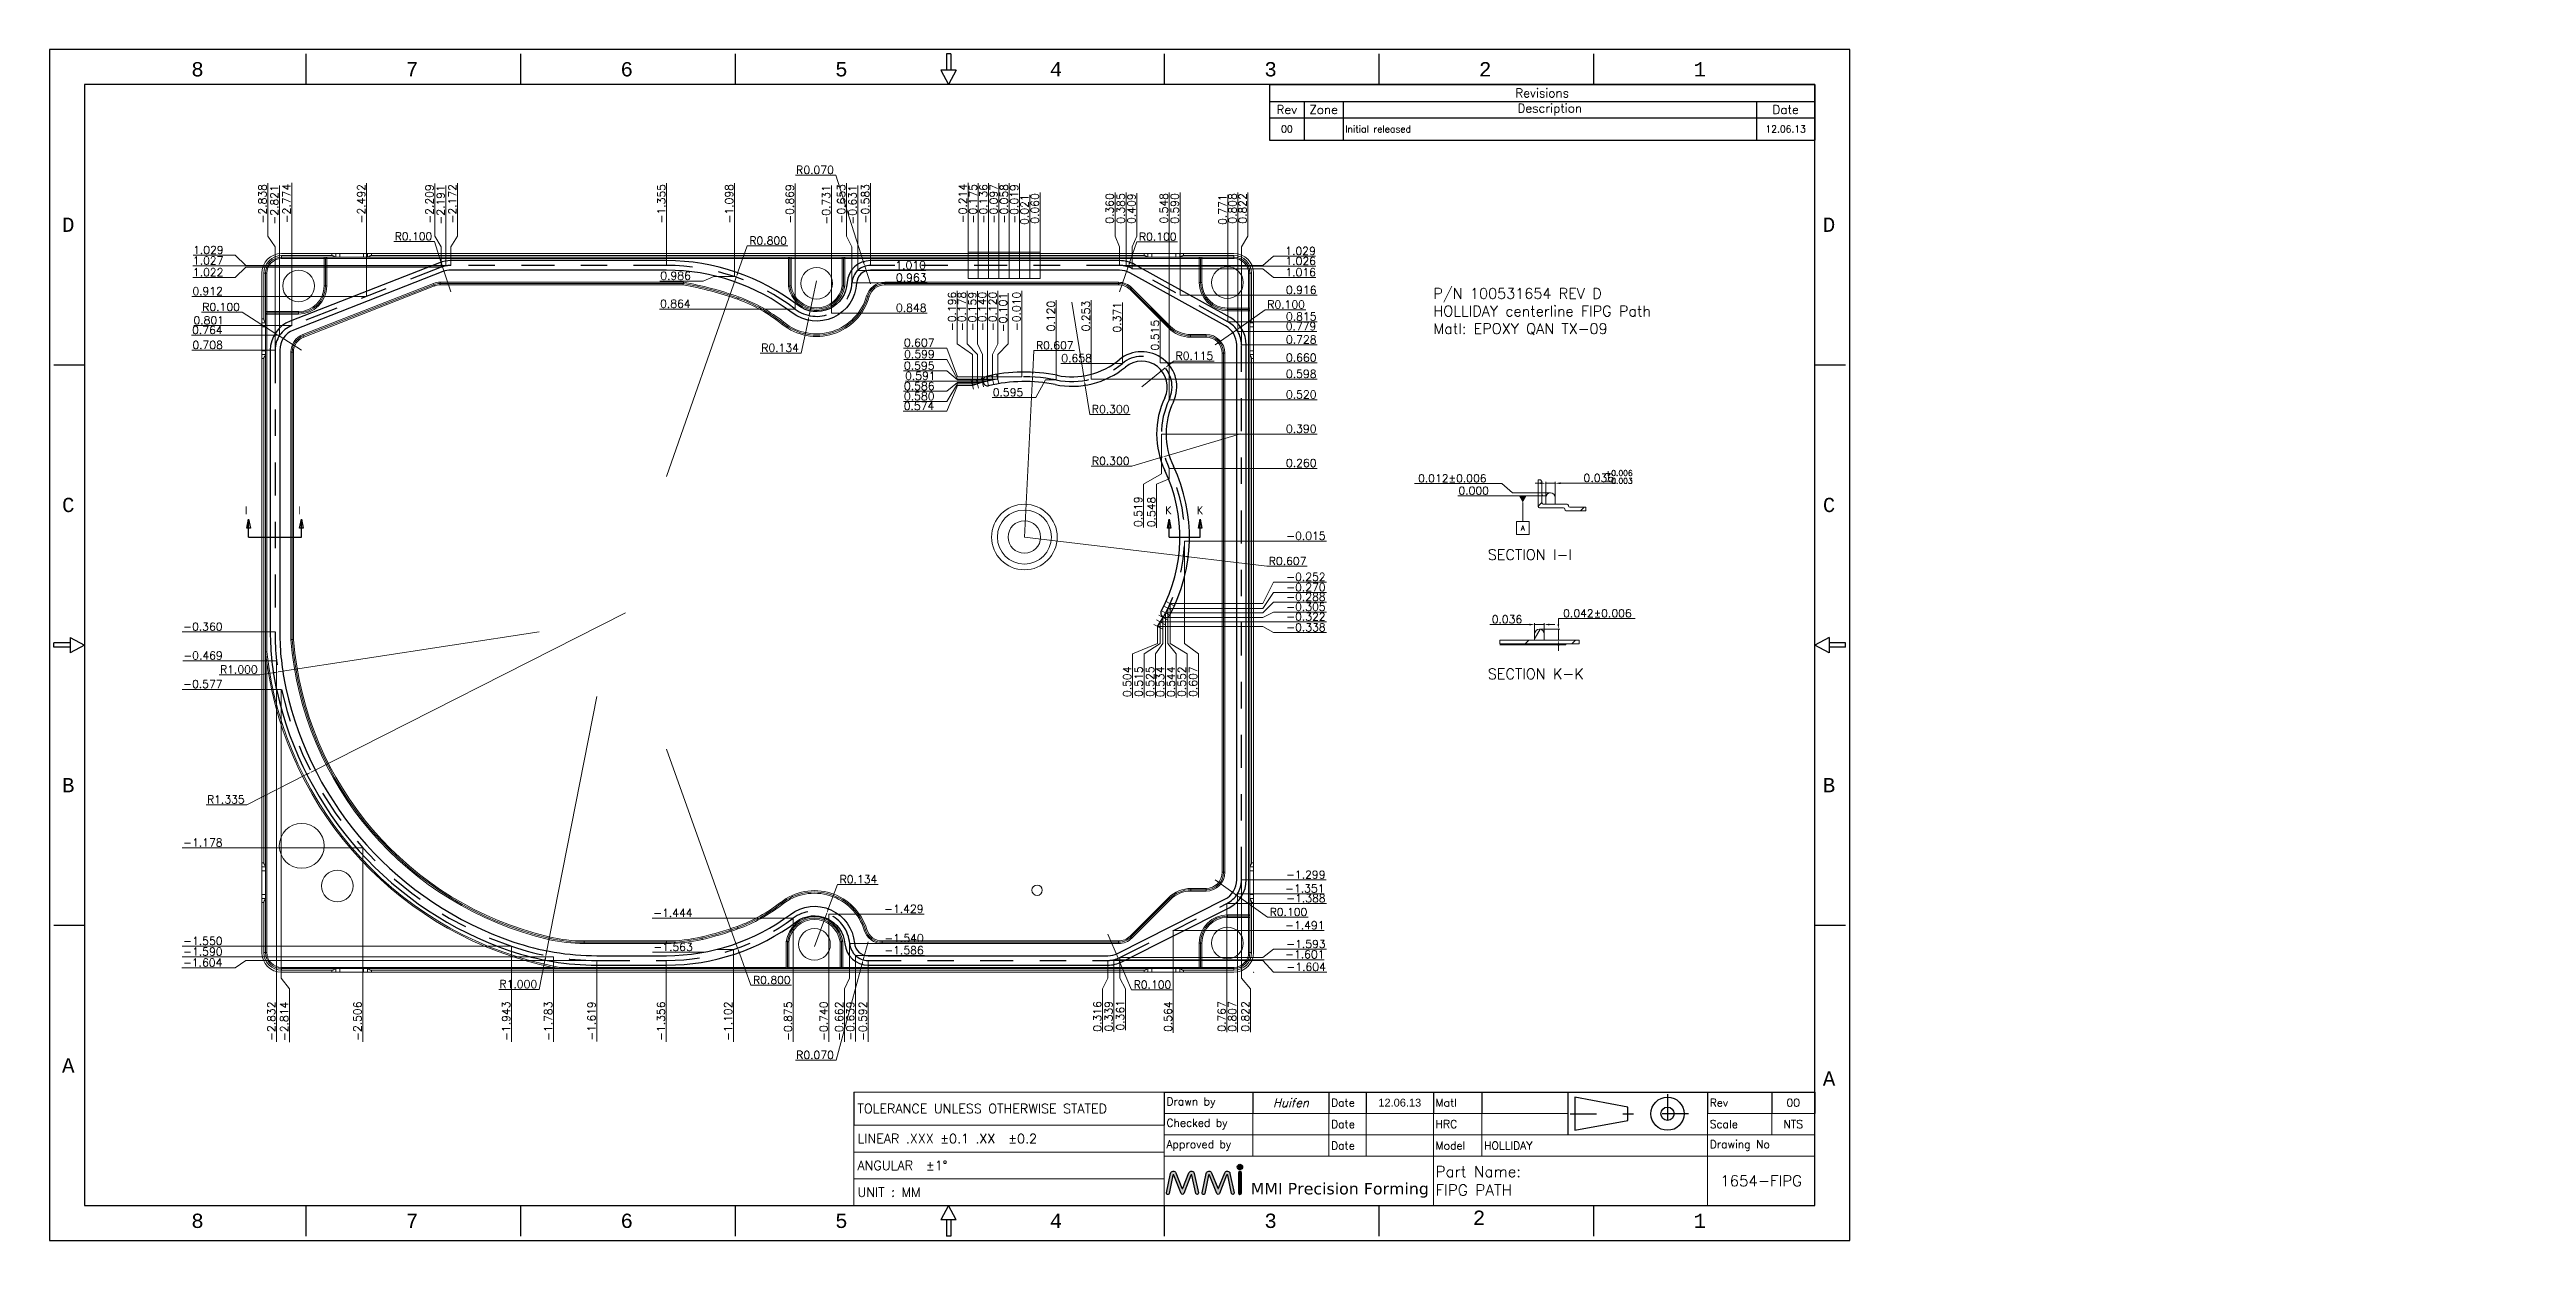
# Model space of a CAD drawing. Header units: inches. Extents: x 248.84 to 258.22, y 1475.26 to 1479.77.
import ezdxf
from ezdxf.enums import TextEntityAlignment as Align

# ---------------------------------------------------------------- set-up
doc = ezdxf.new("R2010")
doc.units = ezdxf.units.IN
doc.header["$MEASUREMENT"] = 0
for name, pattern in [('CENTER', [2, 1.25, -0.25, 0.25, -0.25]), ('DOUBLE_DASH_CHAIN', [1.2403, 0.6614, -0.0827, 0.1654, -0.0827, 0.1654, -0.0827]), ('PHANTOM', [2.5, 1.25, -0.25, 0.25, -0.25, 0.25, -0.25])]:
    doc.linetypes.add(name, pattern=pattern)
for name, color, linetype in [('0-Dimension', 1, 'Continuous'), ('FIPG', 3, 'Continuous'), ('Text', 2, 'Continuous'), ('TitleBlock', 3, 'Continuous')]:
    doc.layers.add(name, color=color, linetype=linetype)
doc.layers.add('dimension', color=2, linetype='Continuous', lineweight=9)
doc.layers.add('Section Line (ANSI)', color=7, linetype='DOUBLE_DASH_CHAIN', lineweight=70)
doc.styles.add('Label Text (ANSI)', font='tahoma.ttf')
doc.styles.add('MONOTXT', font='monotxt.shx')
doc.styles.add('RomanC', font='romanc.shx')
doc.styles.get("Standard").update_dxf_attribs({"font": 'romans.shx', "bigfont": 'gbcbig.shx'})
doc.dimstyles.new('Copy of 0.000', dxfattribs={"dimtxt": 0.03, "dimasz": 0.02, "dimexe": 0.005, "dimexo": 0, "dimgap": 0.005, "dimtad": 1, "dimtoh": 1, "dimdec": 3, "dimzin": 1, "dimdsep": 46, "dimtxsty": 'Standard', "dimcen": 0.05, "dimclrd": 256, "dimclre": 256, "dimclrt": 256, "dimadec": 0, "dimazin": 0, "dimtfac": 1, "dimtdec": 3, "dimtmove": 0, "dimatfit": 3, "dimfxl": 1, "dimlwd": -1, "dimlwe": -1, "dimarcsym": 0})

msp = doc.modelspace()

# ---------------------------------------------------------------- texts
at = {"layer": 'dimension', "linetype": 'Continuous', "insert": (254.837, 1478.1782), "char_height": 0.03, "width": 0.12533, "attachment_point": 3}
msp.add_mtext('\\A1;{\\H0.7x;\\S+0.006^ -0.003;}', dxfattribs=at)
at = {"layer": 'Section Line (ANSI)', "lineweight": -3, "char_height": 0.0307, "attachment_point": 1, "style": 'Label Text (ANSI)'}
for s, insert in [('I', (249.5804, 1478.042)), ('I', (249.7822, 1478.042)), ('K', (253.0665, 1478.042)), ('K', (253.186, 1478.042))]:
    msp.add_mtext(s, dxfattribs=dict(at, insert=insert))
at = {"layer": 'Text', "linetype": 'Continuous', "char_height": 0.04, "attachment_point": 1, "style": 'RomanC'}
for s, insert in [('P/N 100531654 REV D\\PHOLLIDAY centerline FIPG Path\\PMatl: EPOXY QAN TX-09 ', (254.0822, 1478.868)), ('SECTION I-I', (254.2884, 1477.8784)), ('SECTION K-K', (254.2884, 1477.4269))]:
    msp.add_mtext(s, dxfattribs=dict(at, insert=insert))

# ---------------------------------------------------------------- blocks, each defined once
blk = doc.blocks.new('*D5')
at = {"layer": 'Defpoints', "color": 0, "linetype": 'Continuous'}
for p in [(253.3555, 1478.6535), (253.5169, 1478.6535), (252.5335, 1477.9254)]:
    blk.add_point(p, dxfattribs=at)
at = {"layer": 'dimension', "linetype": 'Continuous'}
blk.add_line((253.3555, 1478.6535), (253.6419, 1478.6535), dxfattribs=at)
at = {"layer": 'dimension', "linetype": 'Continuous', "insert": (253.5819, 1478.6735), "char_height": 0.03, "attachment_point": 5}
blk.add_mtext('0.728', dxfattribs=at)
blk = doc.blocks.new('*D6')
at = {"layer": 'Defpoints', "color": 0, "linetype": 'Continuous'}
for p in [(253.304, 1478.7409), (253.5169, 1478.7409), (252.5335, 1477.9254)]:
    blk.add_point(p, dxfattribs=at)
at = {"layer": 'dimension', "linetype": 'Continuous'}
blk.add_line((253.304, 1478.7409), (253.6419, 1478.7409), dxfattribs=at)
at = {"layer": 'dimension', "linetype": 'Continuous', "insert": (253.5819, 1478.7609), "char_height": 0.03, "attachment_point": 5}
blk.add_mtext('0.815', dxfattribs=at)
blk = doc.blocks.new('*D7')
at = {"layer": 'Defpoints', "color": 0, "linetype": 'Continuous'}
for p in [(253.3416, 1478.7042), (253.5169, 1478.7042), (252.5335, 1477.9254)]:
    blk.add_point(p, dxfattribs=at)
at = {"layer": 'dimension', "linetype": 'Continuous'}
blk.add_line((253.3416, 1478.7042), (253.6405, 1478.7042), dxfattribs=at)
at = {"layer": 'dimension', "linetype": 'Continuous', "insert": (253.5812, 1478.7242), "char_height": 0.03, "attachment_point": 5}
blk.add_mtext('0.779', dxfattribs=at)
blk = doc.blocks.new('*D8')
at = {"layer": 'Defpoints', "color": 0, "linetype": 'Continuous'}
for p in [(253.123, 1478.8414), (253.5169, 1478.8414), (252.5335, 1477.9254)]:
    blk.add_point(p, dxfattribs=at)
at = {"layer": 'dimension', "linetype": 'Continuous'}
blk.add_line((253.123, 1478.8414), (253.6419, 1478.8414), dxfattribs=at)
at = {"layer": 'dimension', "linetype": 'Continuous', "insert": (253.5819, 1478.8614), "char_height": 0.03, "attachment_point": 5}
blk.add_mtext('0.916', dxfattribs=at)
blk = doc.blocks.new('*D9')
at = {"layer": 'Defpoints', "color": 0, "linetype": 'Continuous'}
for p in [(252.942, 1478.9419), (253.5169, 1478.9086), (252.5335, 1477.9254)]:
    blk.add_point(p, dxfattribs=at)
at = {"layer": 'dimension', "linetype": 'Continuous'}
for p, q in [((252.942, 1478.9419), (253.4369, 1478.9419)), ((253.4369, 1478.9419), (253.4769, 1478.9086)), ((253.4769, 1478.9086), (253.6376, 1478.9086))]:
    blk.add_line(p, q, dxfattribs=at)
at = {"layer": 'dimension', "linetype": 'Continuous', "insert": (253.5798, 1478.9286), "char_height": 0.03, "attachment_point": 5}
blk.add_mtext('1.016', dxfattribs=at)
blk = doc.blocks.new('*D10')
at = {"layer": 'Defpoints', "color": 0, "linetype": 'Continuous'}
for p in [(252.5335, 1477.9254), (253.3555, 1476.6264), (253.5169, 1476.6264)]:
    blk.add_point(p, dxfattribs=at)
at = {"layer": 'dimension', "linetype": 'Continuous'}
blk.add_line((253.3555, 1476.6264), (253.6762, 1476.6264), dxfattribs=at)
at = {"layer": 'dimension', "linetype": 'Continuous', "insert": (253.5991, 1476.6464), "char_height": 0.03, "attachment_point": 5}
blk.add_mtext('-1.299', dxfattribs=at)
blk = doc.blocks.new('*D11')
at = {"layer": 'Defpoints', "color": 0, "linetype": 'Continuous'}
for p in [(252.5335, 1477.9254), (253.3005, 1476.5371), (253.5169, 1476.5371)]:
    blk.add_point(p, dxfattribs=at)
at = {"layer": 'dimension', "linetype": 'Continuous'}
blk.add_line((253.3005, 1476.5371), (253.6776, 1476.5371), dxfattribs=at)
at = {"layer": 'dimension', "linetype": 'Continuous', "insert": (253.5998, 1476.5571), "char_height": 0.03, "attachment_point": 5}
blk.add_mtext('-1.388', dxfattribs=at)
blk = doc.blocks.new('*D12')
at = {"layer": 'Defpoints', "color": 0, "linetype": 'Continuous'}
for p in [(252.5335, 1477.9254), (253.0975, 1476.4346), (253.5169, 1476.4346)]:
    blk.add_point(p, dxfattribs=at)
at = {"layer": 'dimension', "linetype": 'Continuous'}
blk.add_line((253.0975, 1476.4346), (253.6691, 1476.4346), dxfattribs=at)
at = {"layer": 'dimension', "linetype": 'Continuous', "insert": (253.5955, 1476.4546), "char_height": 0.03, "attachment_point": 5}
blk.add_mtext('-1.491', dxfattribs=at)
blk = doc.blocks.new('*D13')
at = {"layer": 'Defpoints', "color": 0, "linetype": 'Continuous'}
for p in [(252.5335, 1477.9254), (253.3555, 1476.6264), (253.3903, 1476.174)]:
    blk.add_point(p, dxfattribs=at)
at = {"layer": 'dimension', "linetype": 'Continuous'}
for p, q in [((253.3555, 1476.6264), (253.3555, 1476.254)), ((253.3555, 1476.254), (253.3903, 1476.214)), ((253.3903, 1476.214), (253.3903, 1476.049))]:
    blk.add_line(p, q, dxfattribs=at)
at = {"layer": 'dimension', "linetype": 'Continuous', "insert": (253.3703, 1476.109), "char_height": 0.03, "attachment_point": 5, "rotation": 90}
blk.add_mtext('0.822', dxfattribs=at)
blk = doc.blocks.new('*D14')
at = {"layer": 'Defpoints', "color": 0, "linetype": 'Continuous'}
for p in [(252.5335, 1477.9254), (253.3005, 1476.5371), (253.3005, 1476.174)]:
    blk.add_point(p, dxfattribs=at)
at = {"layer": 'dimension', "linetype": 'Continuous'}
blk.add_line((253.3005, 1476.5371), (253.3005, 1476.049), dxfattribs=at)
at = {"layer": 'dimension', "linetype": 'Continuous', "insert": (253.2805, 1476.109), "char_height": 0.03, "attachment_point": 5, "rotation": 90}
blk.add_mtext('0.767', dxfattribs=at)
blk = doc.blocks.new('*D15')
at = {"layer": 'Defpoints', "color": 0, "linetype": 'Continuous'}
for p in [(252.5335, 1477.9254), (253.3406, 1476.574), (253.5169, 1476.574)]:
    blk.add_point(p, dxfattribs=at)
at = {"layer": 'dimension', "linetype": 'Continuous'}
blk.add_line((253.3406, 1476.574), (253.6691, 1476.574), dxfattribs=at)
at = {"layer": 'dimension', "linetype": 'Continuous', "insert": (253.5955, 1476.594), "char_height": 0.03, "attachment_point": 5}
blk.add_mtext('-1.351', dxfattribs=at)
blk = doc.blocks.new('*D16')
at = {"layer": 'Defpoints', "color": 0, "linetype": 'Continuous'}
for p in [(252.5335, 1477.9254), (252.8725, 1476.3242), (253.5169, 1476.3242)]:
    blk.add_point(p, dxfattribs=at)
at = {"layer": 'dimension', "linetype": 'Continuous'}
blk.add_line((252.8725, 1476.3242), (253.6691, 1476.3242), dxfattribs=at)
at = {"layer": 'dimension', "linetype": 'Continuous', "insert": (253.5955, 1476.3442), "char_height": 0.03, "attachment_point": 5}
blk.add_mtext('-1.601', dxfattribs=at)
blk = doc.blocks.new('*D17')
at = {"layer": 'Defpoints', "color": 0, "linetype": 'Continuous'}
for p in [(252.5335, 1477.9254), (252.8725, 1476.3242), (252.8725, 1476.174)]:
    blk.add_point(p, dxfattribs=at)
at = {"layer": 'dimension', "linetype": 'Continuous'}
blk.add_line((252.8725, 1476.3242), (252.8725, 1476.0504), dxfattribs=at)
at = {"layer": 'dimension', "linetype": 'Continuous', "insert": (252.8525, 1476.1097), "char_height": 0.03, "attachment_point": 5, "rotation": 90}
blk.add_mtext('0.339', dxfattribs=at)
blk = doc.blocks.new('*D18')
at = {"layer": 'Defpoints', "color": 0, "linetype": 'Continuous'}
for p in [(252.5335, 1477.9254), (252.8945, 1476.3322), (252.9166, 1476.174)]:
    blk.add_point(p, dxfattribs=at)
at = {"layer": 'dimension', "linetype": 'Continuous'}
for p, q in [((252.8945, 1476.3322), (252.8945, 1476.254)), ((252.8945, 1476.254), (252.9166, 1476.214)), ((252.9166, 1476.214), (252.9166, 1476.0576))]:
    blk.add_line(p, q, dxfattribs=at)
at = {"layer": 'dimension', "linetype": 'Continuous', "insert": (252.8966, 1476.1133), "char_height": 0.03, "attachment_point": 5, "rotation": 90}
blk.add_mtext('0.361', dxfattribs=at)
blk = doc.blocks.new('*D19')
at = {"layer": 'Defpoints', "color": 0, "linetype": 'Continuous'}
for p in [(252.5335, 1477.9254), (252.8494, 1476.3214), (252.8298, 1476.174)]:
    blk.add_point(p, dxfattribs=at)
at = {"layer": 'dimension', "linetype": 'Continuous'}
for p, q in [((252.8494, 1476.3214), (252.8494, 1476.254)), ((252.8494, 1476.254), (252.8298, 1476.214)), ((252.8298, 1476.214), (252.8298, 1476.049))]:
    blk.add_line(p, q, dxfattribs=at)
at = {"layer": 'dimension', "linetype": 'Continuous', "insert": (252.8098, 1476.109), "char_height": 0.03, "attachment_point": 5, "rotation": 90}
blk.add_mtext('0.316', dxfattribs=at)
blk = doc.blocks.new('*D20')
at = {"layer": 'Defpoints', "color": 0, "linetype": 'Continuous'}
for p in [(252.5335, 1477.9254), (253.0975, 1476.4346), (253.0975, 1476.174)]:
    blk.add_point(p, dxfattribs=at)
at = {"layer": 'dimension', "linetype": 'Continuous'}
blk.add_line((253.0975, 1476.4346), (253.0975, 1476.0476), dxfattribs=at)
at = {"layer": 'dimension', "linetype": 'Continuous', "insert": (253.0775, 1476.1083), "char_height": 0.03, "attachment_point": 5, "rotation": 90}
blk.add_mtext('0.564', dxfattribs=at)
blk = doc.blocks.new('*D21')
at = {"layer": 'Defpoints', "color": 0, "linetype": 'Continuous'}
for p in [(252.5335, 1477.9254), (251.9415, 1476.3214), (251.9415, 1476.174)]:
    blk.add_point(p, dxfattribs=at)
at = {"layer": 'dimension', "linetype": 'Continuous'}
blk.add_line((251.9415, 1476.3214), (251.9415, 1476.0133), dxfattribs=at)
at = {"layer": 'dimension', "linetype": 'Continuous', "insert": (251.9215, 1476.0911), "char_height": 0.03, "attachment_point": 5, "rotation": 90}
blk.add_mtext('-0.592', dxfattribs=at)
blk = doc.blocks.new('*D22')
at = {"layer": 'Defpoints', "color": 0, "linetype": 'Continuous'}
for p in [(252.5335, 1477.9254), (251.8717, 1476.3856), (251.8517, 1476.174)]:
    blk.add_point(p, dxfattribs=at)
at = {"layer": 'dimension', "linetype": 'Continuous'}
for p, q in [((251.8717, 1476.3856), (251.8717, 1476.254)), ((251.8717, 1476.254), (251.8517, 1476.214)), ((251.8517, 1476.214), (251.8517, 1476.0133))]:
    blk.add_line(p, q, dxfattribs=at)
at = {"layer": 'dimension', "linetype": 'Continuous', "insert": (251.8317, 1476.0911), "char_height": 0.03, "attachment_point": 5, "rotation": 90}
blk.add_mtext('-0.662', dxfattribs=at)
blk = doc.blocks.new('*D23')
at = {"layer": 'Defpoints', "color": 0, "linetype": 'Continuous'}
for p in [(252.5335, 1477.9254), (251.8941, 1476.3399), (251.8941, 1476.174)]:
    blk.add_point(p, dxfattribs=at)
at = {"layer": 'dimension', "linetype": 'Continuous'}
blk.add_line((251.8941, 1476.3399), (251.8941, 1476.0147), dxfattribs=at)
at = {"layer": 'dimension', "linetype": 'Continuous', "insert": (251.8741, 1476.0919), "char_height": 0.03, "attachment_point": 5, "rotation": 90}
blk.add_mtext('-0.639', dxfattribs=at)
blk = doc.blocks.new('*D24')
at = {"layer": 'Defpoints', "color": 0, "linetype": 'Continuous'}
for p in [(252.5335, 1477.9254), (251.7932, 1476.4967), (251.7932, 1476.174)]:
    blk.add_point(p, dxfattribs=at)
at = {"layer": 'dimension', "linetype": 'Continuous'}
blk.add_line((251.7932, 1476.4967), (251.7932, 1476.0133), dxfattribs=at)
at = {"layer": 'dimension', "linetype": 'Continuous', "insert": (251.7732, 1476.0911), "char_height": 0.03, "attachment_point": 5, "rotation": 90}
blk.add_mtext('-0.740', dxfattribs=at)
blk = doc.blocks.new('*D25')
at = {"layer": 'Defpoints', "color": 0, "linetype": 'Continuous'}
for p in [(252.5335, 1477.9254), (251.1771, 1476.3214), (251.1771, 1476.174)]:
    blk.add_point(p, dxfattribs=at)
at = {"layer": 'dimension', "linetype": 'Continuous'}
blk.add_line((251.1771, 1476.3214), (251.1771, 1476.0133), dxfattribs=at)
at = {"layer": 'dimension', "linetype": 'Continuous', "insert": (251.1571, 1476.0911), "char_height": 0.03, "attachment_point": 5, "rotation": 90}
blk.add_mtext('-1.356', dxfattribs=at)
blk = doc.blocks.new('*D26')
at = {"layer": 'Defpoints', "color": 0, "linetype": 'Continuous'}
for p in [(252.5335, 1477.9254), (251.4313, 1476.3626), (251.4313, 1476.174)]:
    blk.add_point(p, dxfattribs=at)
at = {"layer": 'dimension', "linetype": 'Continuous'}
blk.add_line((251.4313, 1476.3626), (251.4313, 1476.0133), dxfattribs=at)
at = {"layer": 'dimension', "linetype": 'Continuous', "insert": (251.4113, 1476.0911), "char_height": 0.03, "attachment_point": 5, "rotation": 90}
blk.add_mtext('-1.102', dxfattribs=at)
blk = doc.blocks.new('*D27')
at = {"layer": 'Defpoints', "color": 0, "linetype": 'Continuous'}
for p in [(252.5335, 1477.9254), (251.6581, 1476.4816), (251.6581, 1476.174)]:
    blk.add_point(p, dxfattribs=at)
at = {"layer": 'dimension', "linetype": 'Continuous'}
blk.add_line((251.6581, 1476.4816), (251.6581, 1476.0133), dxfattribs=at)
at = {"layer": 'dimension', "linetype": 'Continuous', "insert": (251.6381, 1476.0911), "char_height": 0.03, "attachment_point": 5, "rotation": 90}
blk.add_mtext('-0.875', dxfattribs=at)
blk = doc.blocks.new('*D28')
at = {"layer": 'Defpoints', "color": 0, "linetype": 'Continuous'}
for p in [(252.5335, 1477.9254), (250.9141, 1476.3214), (250.9141, 1476.174)]:
    blk.add_point(p, dxfattribs=at)
at = {"layer": 'dimension', "linetype": 'Continuous'}
blk.add_line((250.9141, 1476.3214), (250.9141, 1476.0147), dxfattribs=at)
at = {"layer": 'dimension', "linetype": 'Continuous', "insert": (250.8941, 1476.0919), "char_height": 0.03, "attachment_point": 5, "rotation": 90}
blk.add_mtext('-1.619', dxfattribs=at)
blk = doc.blocks.new('*D29')
at = {"layer": 'Defpoints', "color": 0, "linetype": 'Continuous'}
for p in [(252.5335, 1477.9254), (250.7502, 1476.335), (250.7502, 1476.174)]:
    blk.add_point(p, dxfattribs=at)
at = {"layer": 'dimension', "linetype": 'Continuous'}
blk.add_line((250.7502, 1476.335), (250.7502, 1476.0133), dxfattribs=at)
at = {"layer": 'dimension', "linetype": 'Continuous', "insert": (250.7302, 1476.0911), "char_height": 0.03, "attachment_point": 5, "rotation": 90}
blk.add_mtext('-1.783', dxfattribs=at)
blk = doc.blocks.new('*D30')
at = {"layer": 'Defpoints', "color": 0, "linetype": 'Continuous'}
for p in [(252.5335, 1477.9254), (250.5908, 1476.3752), (250.5908, 1476.174)]:
    blk.add_point(p, dxfattribs=at)
at = {"layer": 'dimension', "linetype": 'Continuous'}
blk.add_line((250.5908, 1476.3752), (250.5908, 1476.0133), dxfattribs=at)
at = {"layer": 'dimension', "linetype": 'Continuous', "insert": (250.5708, 1476.0911), "char_height": 0.03, "attachment_point": 5, "rotation": 90}
blk.add_mtext('-1.943', dxfattribs=at)
blk = doc.blocks.new('*D31')
at = {"layer": 'Defpoints', "color": 0, "linetype": 'Continuous'}
for p in [(252.5335, 1477.9254), (250.0279, 1476.7479), (250.0279, 1476.174)]:
    blk.add_point(p, dxfattribs=at)
at = {"layer": 'dimension', "linetype": 'Continuous'}
blk.add_line((250.0279, 1476.7479), (250.0279, 1476.0133), dxfattribs=at)
at = {"layer": 'dimension', "linetype": 'Continuous', "insert": (250.0079, 1476.0911), "char_height": 0.03, "attachment_point": 5, "rotation": 90}
blk.add_mtext('-2.506', dxfattribs=at)
blk = doc.blocks.new('*D32')
at = {"layer": 'Defpoints', "color": 0, "linetype": 'Continuous'}
for p in [(252.5335, 1477.9254), (249.7193, 1477.3484), (249.7503, 1476.174)]:
    blk.add_point(p, dxfattribs=at)
at = {"layer": 'dimension', "linetype": 'Continuous'}
for p, q in [((249.7193, 1477.3484), (249.7193, 1476.254)), ((249.7193, 1476.254), (249.7503, 1476.214)), ((249.7503, 1476.214), (249.7503, 1476.0119))]:
    blk.add_line(p, q, dxfattribs=at)
at = {"layer": 'dimension', "linetype": 'Continuous', "insert": (249.7303, 1476.0904), "char_height": 0.03, "attachment_point": 5, "rotation": 90}
blk.add_mtext('-2.814', dxfattribs=at)
blk = doc.blocks.new('*D33')
at = {"layer": 'Defpoints', "color": 0, "linetype": 'Continuous'}
for p in [(252.5335, 1477.9254), (249.7015, 1477.4564), (249.7015, 1476.174)]:
    blk.add_point(p, dxfattribs=at)
at = {"layer": 'dimension', "linetype": 'Continuous'}
blk.add_line((249.7015, 1477.4564), (249.7015, 1476.0133), dxfattribs=at)
at = {"layer": 'dimension', "linetype": 'Continuous', "insert": (249.6815, 1476.0911), "char_height": 0.03, "attachment_point": 5, "rotation": 90}
blk.add_mtext('-2.832', dxfattribs=at)
blk = doc.blocks.new('*D34')
at = {"layer": 'Defpoints', "color": 0, "linetype": 'Continuous'}
for p in [(249.6679, 1479.1051), (249.6955, 1478.6332), (252.5335, 1477.9254)]:
    blk.add_point(p, dxfattribs=at)
at = {"layer": 'dimension', "linetype": 'Continuous'}
for p, q in [((249.6679, 1479.0651), (249.6679, 1479.2658)), ((249.6955, 1479.0251), (249.6679, 1479.0651)), ((249.6955, 1478.6332), (249.6955, 1479.0251))]:
    blk.add_line(p, q, dxfattribs=at)
at = {"layer": 'dimension', "linetype": 'Continuous', "insert": (249.6479, 1479.188), "char_height": 0.03, "attachment_point": 5, "rotation": 90}
blk.add_mtext('-2.838', dxfattribs=at)
blk = doc.blocks.new('*D35')
at = {"layer": 'Defpoints', "color": 0, "linetype": 'Continuous'}
for p in [(249.7591, 1479.1051), (249.7591, 1478.7263), (252.5335, 1477.9254)]:
    blk.add_point(p, dxfattribs=at)
at = {"layer": 'dimension', "linetype": 'Continuous'}
blk.add_line((249.7591, 1478.7263), (249.7591, 1479.2672), dxfattribs=at)
at = {"layer": 'dimension', "linetype": 'Continuous', "insert": (249.7391, 1479.1887), "char_height": 0.03, "attachment_point": 5, "rotation": 90}
blk.add_mtext('-2.774', dxfattribs=at)
blk = doc.blocks.new('*D36')
at = {"layer": 'Defpoints', "color": 0, "linetype": 'Continuous'}
for p in [(249.7129, 1479.1051), (249.7129, 1478.6896), (252.5335, 1477.9254)]:
    blk.add_point(p, dxfattribs=at)
at = {"layer": 'dimension', "linetype": 'Continuous'}
blk.add_line((249.7129, 1478.6896), (249.7129, 1479.2572), dxfattribs=at)
at = {"layer": 'dimension', "linetype": 'Continuous', "insert": (249.6929, 1479.1837), "char_height": 0.03, "attachment_point": 5, "rotation": 90}
blk.add_mtext('-2.821', dxfattribs=at)
blk = doc.blocks.new('*D37')
at = {"layer": 'Defpoints', "color": 0, "linetype": 'Continuous'}
for p in [(250.042, 1479.1051), (250.042, 1478.837), (252.5335, 1477.9254)]:
    blk.add_point(p, dxfattribs=at)
at = {"layer": 'dimension', "linetype": 'Continuous'}
blk.add_line((250.042, 1478.837), (250.042, 1479.2658), dxfattribs=at)
at = {"layer": 'dimension', "linetype": 'Continuous', "insert": (250.022, 1479.188), "char_height": 0.03, "attachment_point": 5, "rotation": 90}
blk.add_mtext('-2.492', dxfattribs=at)
blk = doc.blocks.new('*D38')
at = {"layer": 'Defpoints', "color": 0, "linetype": 'Continuous'}
for p in [(250.3003, 1479.1051), (250.3249, 1478.9476), (252.5335, 1477.9254)]:
    blk.add_point(p, dxfattribs=at)
at = {"layer": 'dimension', "linetype": 'Continuous'}
for p, q in [((250.3003, 1479.0651), (250.3003, 1479.2644)), ((250.3249, 1479.0251), (250.3003, 1479.0651)), ((250.3249, 1478.9476), (250.3249, 1479.0251))]:
    blk.add_line(p, q, dxfattribs=at)
at = {"layer": 'dimension', "linetype": 'Continuous', "insert": (250.2803, 1479.1872), "char_height": 0.03, "attachment_point": 5, "rotation": 90}
blk.add_mtext('-2.209', dxfattribs=at)
blk = doc.blocks.new('*D39')
at = {"layer": 'Defpoints', "color": 0, "linetype": 'Continuous'}
for p in [(250.3869, 1479.1051), (250.3613, 1478.9544), (252.5335, 1477.9254)]:
    blk.add_point(p, dxfattribs=at)
at = {"layer": 'dimension', "linetype": 'Continuous'}
for p, q in [((250.3869, 1479.0651), (250.3869, 1479.2658)), ((250.3613, 1479.0251), (250.3869, 1479.0651)), ((250.3613, 1478.9544), (250.3613, 1479.0251))]:
    blk.add_line(p, q, dxfattribs=at)
at = {"layer": 'dimension', "linetype": 'Continuous', "insert": (250.3669, 1479.188), "char_height": 0.03, "attachment_point": 5, "rotation": 90}
blk.add_mtext('-2.172', dxfattribs=at)
blk = doc.blocks.new('*D40')
at = {"layer": 'Defpoints', "color": 0, "linetype": 'Continuous'}
for p in [(250.3427, 1479.1051), (250.3427, 1478.9527), (252.5335, 1477.9254)]:
    blk.add_point(p, dxfattribs=at)
at = {"layer": 'dimension', "linetype": 'Continuous'}
blk.add_line((250.3427, 1478.9527), (250.3427, 1479.2572), dxfattribs=at)
at = {"layer": 'dimension', "linetype": 'Continuous', "insert": (250.3227, 1479.1837), "char_height": 0.03, "attachment_point": 5, "rotation": 90}
blk.add_mtext('-2.191', dxfattribs=at)
blk = doc.blocks.new('*D41')
at = {"layer": 'Defpoints', "color": 0, "linetype": 'Continuous'}
for p in [(251.1785, 1479.1051), (251.1785, 1478.9544), (252.5335, 1477.9254)]:
    blk.add_point(p, dxfattribs=at)
at = {"layer": 'dimension', "linetype": 'Continuous'}
blk.add_line((251.1785, 1478.9544), (251.1785, 1479.2658), dxfattribs=at)
at = {"layer": 'dimension', "linetype": 'Continuous', "insert": (251.1585, 1479.188), "char_height": 0.03, "attachment_point": 5, "rotation": 90}
blk.add_mtext('-1.355', dxfattribs=at)
blk = doc.blocks.new('*D42')
at = {"layer": 'Defpoints', "color": 0, "linetype": 'Continuous'}
for p in [(251.6649, 1479.1051), (251.6649, 1478.7891), (252.5335, 1477.9254)]:
    blk.add_point(p, dxfattribs=at)
at = {"layer": 'dimension', "linetype": 'Continuous'}
blk.add_line((251.6649, 1478.7891), (251.6649, 1479.2644), dxfattribs=at)
at = {"layer": 'dimension', "linetype": 'Continuous', "insert": (251.6449, 1479.1872), "char_height": 0.03, "attachment_point": 5, "rotation": 90}
blk.add_mtext('-0.869', dxfattribs=at)
blk = doc.blocks.new('*D43')
at = {"layer": 'Defpoints', "color": 0, "linetype": 'Continuous'}
for p in [(251.4353, 1479.1051), (251.4353, 1478.9119), (252.5335, 1477.9254)]:
    blk.add_point(p, dxfattribs=at)
at = {"layer": 'dimension', "linetype": 'Continuous'}
blk.add_line((251.4353, 1478.9119), (251.4353, 1479.2658), dxfattribs=at)
at = {"layer": 'dimension', "linetype": 'Continuous', "insert": (251.4153, 1479.188), "char_height": 0.03, "attachment_point": 5, "rotation": 90}
blk.add_mtext('-1.098', dxfattribs=at)
blk = doc.blocks.new('*D44')
at = {"layer": 'Defpoints', "color": 0, "linetype": 'Continuous'}
for p in [(251.86, 1479.1051), (251.8803, 1478.8882), (252.5335, 1477.9254)]:
    blk.add_point(p, dxfattribs=at)
at = {"layer": 'dimension', "linetype": 'Continuous'}
for p, q in [((251.86, 1479.0651), (251.86, 1479.2658)), ((251.8803, 1479.0251), (251.86, 1479.0651)), ((251.8803, 1478.8882), (251.8803, 1479.0251))]:
    blk.add_line(p, q, dxfattribs=at)
at = {"layer": 'dimension', "linetype": 'Continuous', "insert": (251.84, 1479.188), "char_height": 0.03, "attachment_point": 5, "rotation": 90}
blk.add_mtext('-0.653', dxfattribs=at)
blk = doc.blocks.new('*D45')
at = {"layer": 'Defpoints', "color": 0, "linetype": 'Continuous'}
for p in [(251.9509, 1479.1051), (251.9509, 1478.9544), (252.5335, 1477.9254)]:
    blk.add_point(p, dxfattribs=at)
at = {"layer": 'dimension', "linetype": 'Continuous'}
blk.add_line((251.9509, 1478.9544), (251.9509, 1479.2658), dxfattribs=at)
at = {"layer": 'dimension', "linetype": 'Continuous', "insert": (251.9309, 1479.188), "char_height": 0.03, "attachment_point": 5, "rotation": 90}
blk.add_mtext('-0.583', dxfattribs=at)
blk = doc.blocks.new('*D46')
at = {"layer": 'Defpoints', "color": 0, "linetype": 'Continuous'}
for p in [(251.8025, 1479.1051), (251.8025, 1478.7737), (252.5335, 1477.9254)]:
    blk.add_point(p, dxfattribs=at)
at = {"layer": 'dimension', "linetype": 'Continuous'}
blk.add_line((251.8025, 1478.7737), (251.8025, 1479.2572), dxfattribs=at)
at = {"layer": 'dimension', "linetype": 'Continuous', "insert": (251.7825, 1479.1837), "char_height": 0.03, "attachment_point": 5, "rotation": 90}
blk.add_mtext('-0.731', dxfattribs=at)
blk = doc.blocks.new('*D47')
at = {"layer": 'Defpoints', "color": 0, "linetype": 'Continuous'}
for p in [(251.9023, 1479.1051), (251.9023, 1478.9355), (252.5335, 1477.9254)]:
    blk.add_point(p, dxfattribs=at)
at = {"layer": 'dimension', "linetype": 'Continuous'}
blk.add_line((251.9023, 1478.9355), (251.9023, 1479.2572), dxfattribs=at)
at = {"layer": 'dimension', "linetype": 'Continuous', "insert": (251.8823, 1479.1837), "char_height": 0.03, "attachment_point": 5, "rotation": 90}
blk.add_mtext('-0.631', dxfattribs=at)
blk = doc.blocks.new('*D48')
at = {"layer": 'Defpoints', "color": 0, "linetype": 'Continuous'}
for p in [(252.9185, 1479.1051), (252.9185, 1478.9512), (252.5335, 1477.9254)]:
    blk.add_point(p, dxfattribs=at)
at = {"layer": 'dimension', "linetype": 'Continuous'}
blk.add_line((252.9185, 1478.9512), (252.9185, 1479.2301), dxfattribs=at)
at = {"layer": 'dimension', "linetype": 'Continuous', "insert": (252.8985, 1479.1701), "char_height": 0.03, "attachment_point": 5, "rotation": 90}
blk.add_mtext('0.385', dxfattribs=at)
blk = doc.blocks.new('*D49')
at = {"layer": 'Defpoints', "color": 0, "linetype": 'Continuous'}
for p in [(252.8766, 1479.1051), (252.8934, 1478.9544), (252.5335, 1477.9254)]:
    blk.add_point(p, dxfattribs=at)
at = {"layer": 'dimension', "linetype": 'Continuous'}
for p, q in [((252.8766, 1479.0651), (252.8766, 1479.2301)), ((252.8934, 1479.0251), (252.8766, 1479.0651)), ((252.8934, 1478.9544), (252.8934, 1479.0251))]:
    blk.add_line(p, q, dxfattribs=at)
at = {"layer": 'dimension', "linetype": 'Continuous', "insert": (252.8566, 1479.1701), "char_height": 0.03, "attachment_point": 5, "rotation": 90}
blk.add_mtext('0.360', dxfattribs=at)
blk = doc.blocks.new('*D50')
at = {"layer": 'Defpoints', "color": 0, "linetype": 'Continuous'}
for p in [(252.9591, 1479.1051), (252.942, 1478.9419), (252.5335, 1477.9254)]:
    blk.add_point(p, dxfattribs=at)
at = {"layer": 'dimension', "linetype": 'Continuous'}
for p, q in [((252.9591, 1479.0651), (252.9591, 1479.2287)), ((252.942, 1479.0251), (252.9591, 1479.0651)), ((252.942, 1478.9419), (252.942, 1479.0251))]:
    blk.add_line(p, q, dxfattribs=at)
at = {"layer": 'dimension', "linetype": 'Continuous', "insert": (252.9391, 1479.1694), "char_height": 0.03, "attachment_point": 5, "rotation": 90}
blk.add_mtext('0.409', dxfattribs=at)
blk = doc.blocks.new('*D51')
at = {"layer": 'Defpoints', "color": 0, "linetype": 'Continuous'}
for p in [(253.123, 1479.1051), (253.123, 1478.8414), (252.5335, 1477.9254)]:
    blk.add_point(p, dxfattribs=at)
at = {"layer": 'dimension', "linetype": 'Continuous'}
blk.add_line((253.123, 1478.8414), (253.123, 1479.2301), dxfattribs=at)
at = {"layer": 'dimension', "linetype": 'Continuous', "insert": (253.103, 1479.1701), "char_height": 0.03, "attachment_point": 5, "rotation": 90}
blk.add_mtext('0.590', dxfattribs=at)
blk = doc.blocks.new('*D52')
at = {"layer": 'Defpoints', "color": 0, "linetype": 'Continuous'}
for p in [(253.304, 1479.1051), (253.304, 1478.7409), (252.5335, 1477.9254)]:
    blk.add_point(p, dxfattribs=at)
at = {"layer": 'dimension', "linetype": 'Continuous'}
blk.add_line((253.304, 1478.7409), (253.304, 1479.2215), dxfattribs=at)
at = {"layer": 'dimension', "linetype": 'Continuous', "insert": (253.284, 1479.1658), "char_height": 0.03, "attachment_point": 5, "rotation": 90}
blk.add_mtext('0.771', dxfattribs=at)
blk = doc.blocks.new('*D53')
at = {"layer": 'Defpoints', "color": 0, "linetype": 'Continuous'}
for p in [(253.3799, 1479.1051), (253.3555, 1478.6535), (252.5335, 1477.9254)]:
    blk.add_point(p, dxfattribs=at)
at = {"layer": 'dimension', "linetype": 'Continuous'}
for p, q in [((253.3799, 1479.0651), (253.3799, 1479.2301)), ((253.3555, 1479.0251), (253.3799, 1479.0651)), ((253.3555, 1478.6535), (253.3555, 1479.0251))]:
    blk.add_line(p, q, dxfattribs=at)
at = {"layer": 'dimension', "linetype": 'Continuous', "insert": (253.3599, 1479.1701), "char_height": 0.03, "attachment_point": 5, "rotation": 90}
blk.add_mtext('0.822', dxfattribs=at)
blk = doc.blocks.new('*D54')
at = {"layer": 'Defpoints', "color": 0, "linetype": 'Continuous'}
for p in [(253.3416, 1479.1051), (253.3416, 1478.7042), (252.5335, 1477.9254)]:
    blk.add_point(p, dxfattribs=at)
at = {"layer": 'dimension', "linetype": 'Continuous'}
blk.add_line((253.3416, 1478.7042), (253.3416, 1479.2301), dxfattribs=at)
at = {"layer": 'dimension', "linetype": 'Continuous', "insert": (253.3216, 1479.1701), "char_height": 0.03, "attachment_point": 5, "rotation": 90}
blk.add_mtext('0.808', dxfattribs=at)
blk = doc.blocks.new('*D55')
at = {"layer": 'Defpoints', "color": 0, "linetype": 'Continuous'}
for p in [(252.9185, 1478.9512), (253.5169, 1478.9512), (252.5335, 1477.9254)]:
    blk.add_point(p, dxfattribs=at)
at = {"layer": 'dimension', "linetype": 'Continuous'}
blk.add_line((252.9185, 1478.9512), (253.6376, 1478.9512), dxfattribs=at)
at = {"layer": 'dimension', "linetype": 'Continuous', "insert": (253.5798, 1478.9712), "char_height": 0.03, "attachment_point": 5}
blk.add_mtext('1.026', dxfattribs=at)
blk = doc.blocks.new('*D56')
at = {"layer": 'Defpoints', "color": 0, "linetype": 'Continuous'}
for p in [(252.8934, 1478.9544), (253.5169, 1478.9893), (252.5335, 1477.9254)]:
    blk.add_point(p, dxfattribs=at)
at = {"layer": 'dimension', "linetype": 'Continuous'}
for p, q in [((252.8934, 1478.9544), (253.4369, 1478.9544)), ((253.4369, 1478.9544), (253.4769, 1478.9893)), ((253.4769, 1478.9893), (253.6362, 1478.9893))]:
    blk.add_line(p, q, dxfattribs=at)
at = {"layer": 'dimension', "linetype": 'Continuous', "insert": (253.5791, 1479.0093), "char_height": 0.03, "attachment_point": 5}
blk.add_mtext('1.029', dxfattribs=at)
blk = doc.blocks.new('*D57')
at = {"layer": 'Defpoints', "color": 0, "linetype": 'Continuous'}
for p in [(252.5335, 1477.9254), (249.5051, 1476.7479), (250.0279, 1476.7479)]:
    blk.add_point(p, dxfattribs=at)
at = {"layer": 'dimension', "linetype": 'Continuous'}
blk.add_line((250.0279, 1476.7479), (249.3443, 1476.7479), dxfattribs=at)
at = {"layer": 'dimension', "linetype": 'Continuous', "insert": (249.4222, 1476.7679), "char_height": 0.03, "attachment_point": 5}
blk.add_mtext('-1.178', dxfattribs=at)
blk = doc.blocks.new('*D58')
at = {"layer": 'Defpoints', "color": 0, "linetype": 'Continuous'}
for p in [(252.5335, 1477.9254), (249.5051, 1477.3484), (249.7193, 1477.3484)]:
    blk.add_point(p, dxfattribs=at)
at = {"layer": 'dimension', "linetype": 'Continuous'}
blk.add_line((249.7193, 1477.3484), (249.3443, 1477.3484), dxfattribs=at)
at = {"layer": 'dimension', "linetype": 'Continuous', "insert": (249.4222, 1477.3684), "char_height": 0.03, "attachment_point": 5}
blk.add_mtext('-0.577', dxfattribs=at)
blk = doc.blocks.new('*D59')
at = {"layer": 'Defpoints', "color": 0, "linetype": 'Continuous'}
for p in [(252.5335, 1477.9254), (249.5051, 1477.5657), (249.6955, 1477.5657)]:
    blk.add_point(p, dxfattribs=at)
at = {"layer": 'dimension', "linetype": 'Continuous'}
blk.add_line((249.6955, 1477.5657), (249.3443, 1477.5657), dxfattribs=at)
at = {"layer": 'dimension', "linetype": 'Continuous', "insert": (249.4222, 1477.5857), "char_height": 0.03, "attachment_point": 5}
blk.add_mtext('-0.360', dxfattribs=at)
blk = doc.blocks.new('*D60')
at = {"layer": 'Defpoints', "color": 0, "linetype": 'Continuous'}
for p in [(252.5335, 1477.9254), (249.5051, 1477.4564), (249.7015, 1477.4564)]:
    blk.add_point(p, dxfattribs=at)
at = {"layer": 'dimension', "linetype": 'Continuous'}
blk.add_line((249.7015, 1477.4564), (249.3458, 1477.4564), dxfattribs=at)
at = {"layer": 'dimension', "linetype": 'Continuous', "insert": (249.4229, 1477.4764), "char_height": 0.03, "attachment_point": 5}
blk.add_mtext('-0.469', dxfattribs=at)
blk = doc.blocks.new('*D61')
at = {"layer": 'Defpoints', "color": 0, "linetype": 'Continuous'}
for p in [(252.5335, 1477.9254), (249.5051, 1476.335), (250.7502, 1476.335)]:
    blk.add_point(p, dxfattribs=at)
at = {"layer": 'dimension', "linetype": 'Continuous'}
blk.add_line((250.7502, 1476.335), (249.3443, 1476.335), dxfattribs=at)
at = {"layer": 'dimension', "linetype": 'Continuous', "insert": (249.4222, 1476.355), "char_height": 0.03, "attachment_point": 5}
blk.add_mtext('-1.590', dxfattribs=at)
blk = doc.blocks.new('*D62')
at = {"layer": 'Defpoints', "color": 0, "linetype": 'Continuous'}
for p in [(252.5335, 1477.9254), (249.5051, 1476.3752), (250.5908, 1476.3752)]:
    blk.add_point(p, dxfattribs=at)
at = {"layer": 'dimension', "linetype": 'Continuous'}
blk.add_line((250.5908, 1476.3752), (249.3443, 1476.3752), dxfattribs=at)
at = {"layer": 'dimension', "linetype": 'Continuous', "insert": (249.4222, 1476.3952), "char_height": 0.03, "attachment_point": 5}
blk.add_mtext('-1.550', dxfattribs=at)
blk = doc.blocks.new('*D63')
at = {"layer": 'Defpoints', "color": 0, "linetype": 'Continuous'}
for p in [(252.5335, 1477.9254), (250.9141, 1476.3214), (249.5051, 1476.2933)]:
    blk.add_point(p, dxfattribs=at)
at = {"layer": 'dimension', "linetype": 'Continuous'}
for p, q in [((249.5851, 1476.3214), (249.5451, 1476.2933)), ((250.9141, 1476.3214), (249.5851, 1476.3214)), ((249.5451, 1476.2933), (249.3429, 1476.2933))]:
    blk.add_line(p, q, dxfattribs=at)
at = {"layer": 'dimension', "linetype": 'Continuous', "insert": (249.4215, 1476.3133), "char_height": 0.03, "attachment_point": 5}
blk.add_mtext('-1.604', dxfattribs=at)
blk = doc.blocks.new('*D64')
at = {"layer": 'Defpoints', "color": 0, "linetype": 'Continuous'}
for p in [(252.5335, 1477.9254), (251.286, 1476.3522), (251.4313, 1476.3626)]:
    blk.add_point(p, dxfattribs=at)
at = {"layer": 'dimension', "linetype": 'Continuous'}
for p, q in [((251.326, 1476.3522), (251.1253, 1476.3522)), ((251.366, 1476.3626), (251.326, 1476.3522)), ((251.4313, 1476.3626), (251.366, 1476.3626))]:
    blk.add_line(p, q, dxfattribs=at)
at = {"layer": 'dimension', "linetype": 'Continuous', "insert": (251.2031, 1476.3722), "char_height": 0.03, "attachment_point": 5}
blk.add_mtext('-1.563', dxfattribs=at)
blk = doc.blocks.new('*D65')
at = {"layer": 'Defpoints', "color": 0, "linetype": 'Continuous'}
for p in [(252.5335, 1477.9254), (251.286, 1476.4816), (251.6581, 1476.4816)]:
    blk.add_point(p, dxfattribs=at)
at = {"layer": 'dimension', "linetype": 'Continuous'}
blk.add_line((251.6581, 1476.4816), (251.1238, 1476.4816), dxfattribs=at)
at = {"layer": 'dimension', "linetype": 'Continuous', "insert": (251.2024, 1476.5016), "char_height": 0.03, "attachment_point": 5}
blk.add_mtext('-1.444', dxfattribs=at)
blk = doc.blocks.new('*D66')
at = {"layer": 'Defpoints', "color": 0, "linetype": 'Continuous'}
for p in [(252.5335, 1477.9254), (251.7932, 1476.4967), (251.9947, 1476.4967)]:
    blk.add_point(p, dxfattribs=at)
at = {"layer": 'dimension', "linetype": 'Continuous'}
blk.add_line((251.7932, 1476.4967), (252.154, 1476.4967), dxfattribs=at)
at = {"layer": 'dimension', "linetype": 'Continuous', "insert": (252.0769, 1476.5167), "char_height": 0.03, "attachment_point": 5}
blk.add_mtext('-1.429', dxfattribs=at)
blk = doc.blocks.new('*D67')
at = {"layer": 'Defpoints', "color": 0, "linetype": 'Continuous'}
for p in [(252.5335, 1477.9254), (251.8717, 1476.3856), (251.9947, 1476.3856)]:
    blk.add_point(p, dxfattribs=at)
at = {"layer": 'dimension', "linetype": 'Continuous'}
blk.add_line((251.8717, 1476.3856), (252.1555, 1476.3856), dxfattribs=at)
at = {"layer": 'dimension', "linetype": 'Continuous', "insert": (252.0776, 1476.4056), "char_height": 0.03, "attachment_point": 5}
blk.add_mtext('-1.540', dxfattribs=at)
blk = doc.blocks.new('*D68')
at = {"layer": 'Defpoints', "color": 0, "linetype": 'Continuous'}
for p in [(252.5335, 1477.9254), (251.8941, 1476.3399), (251.9947, 1476.3399)]:
    blk.add_point(p, dxfattribs=at)
at = {"layer": 'dimension', "linetype": 'Continuous'}
blk.add_line((251.8941, 1476.3399), (252.1555, 1476.3399), dxfattribs=at)
at = {"layer": 'dimension', "linetype": 'Continuous', "insert": (252.0776, 1476.3599), "char_height": 0.03, "attachment_point": 5}
blk.add_mtext('-1.586', dxfattribs=at)
blk = doc.blocks.new('*D69')
at = {"layer": 'Defpoints', "color": 0, "linetype": 'Continuous'}
for p in [(249.5051, 1478.7263), (249.7591, 1478.7263), (252.5335, 1477.9254)]:
    blk.add_point(p, dxfattribs=at)
at = {"layer": 'dimension', "linetype": 'Continuous'}
blk.add_line((249.7591, 1478.7263), (249.3886, 1478.7263), dxfattribs=at)
at = {"layer": 'dimension', "linetype": 'Continuous', "insert": (249.4443, 1478.7463), "char_height": 0.03, "attachment_point": 5}
blk.add_mtext('0.801', dxfattribs=at)
blk = doc.blocks.new('*D70')
at = {"layer": 'Defpoints', "color": 0, "linetype": 'Continuous'}
for p in [(249.5051, 1478.6332), (249.6955, 1478.6332), (252.5335, 1477.9254)]:
    blk.add_point(p, dxfattribs=at)
at = {"layer": 'dimension', "linetype": 'Continuous'}
blk.add_line((249.6955, 1478.6332), (249.3801, 1478.6332), dxfattribs=at)
at = {"layer": 'dimension', "linetype": 'Continuous', "insert": (249.4401, 1478.6532), "char_height": 0.03, "attachment_point": 5}
blk.add_mtext('0.708', dxfattribs=at)
blk = doc.blocks.new('*D71')
at = {"layer": 'Defpoints', "color": 0, "linetype": 'Continuous'}
for p in [(249.5051, 1478.6896), (249.7129, 1478.6896), (252.5335, 1477.9254)]:
    blk.add_point(p, dxfattribs=at)
at = {"layer": 'dimension', "linetype": 'Continuous'}
blk.add_line((249.7129, 1478.6896), (249.3786, 1478.6896), dxfattribs=at)
at = {"layer": 'dimension', "linetype": 'Continuous', "insert": (249.4393, 1478.7096), "char_height": 0.03, "attachment_point": 5}
blk.add_mtext('0.764', dxfattribs=at)
blk = doc.blocks.new('*D72')
at = {"layer": 'Defpoints', "color": 0, "linetype": 'Continuous'}
for p in [(249.5051, 1478.837), (250.042, 1478.837), (252.5335, 1477.9254)]:
    blk.add_point(p, dxfattribs=at)
at = {"layer": 'dimension', "linetype": 'Continuous'}
blk.add_line((250.042, 1478.837), (249.3801, 1478.837), dxfattribs=at)
at = {"layer": 'dimension', "linetype": 'Continuous', "insert": (249.4401, 1478.857), "char_height": 0.03, "attachment_point": 5}
blk.add_mtext('0.912', dxfattribs=at)
blk = doc.blocks.new('*D73')
at = {"layer": 'Defpoints', "color": 0, "linetype": 'Continuous'}
for p in [(249.5051, 1478.9527), (250.3427, 1478.9527), (252.5335, 1477.9254)]:
    blk.add_point(p, dxfattribs=at)
at = {"layer": 'dimension', "linetype": 'Continuous'}
blk.add_line((250.3427, 1478.9527), (249.3843, 1478.9527), dxfattribs=at)
at = {"layer": 'dimension', "linetype": 'Continuous', "insert": (249.4422, 1478.9727), "char_height": 0.03, "attachment_point": 5}
blk.add_mtext('1.027', dxfattribs=at)
blk = doc.blocks.new('*D74')
at = {"layer": 'Defpoints', "color": 0, "linetype": 'Continuous'}
for p in [(250.3249, 1478.9476), (249.5051, 1478.9086), (252.5335, 1477.9254)]:
    blk.add_point(p, dxfattribs=at)
at = {"layer": 'dimension', "linetype": 'Continuous'}
for p, q in [((249.5851, 1478.9476), (249.5451, 1478.9086)), ((250.3249, 1478.9476), (249.5851, 1478.9476)), ((249.5451, 1478.9086), (249.3843, 1478.9086))]:
    blk.add_line(p, q, dxfattribs=at)
at = {"layer": 'dimension', "linetype": 'Continuous', "insert": (249.4422, 1478.9286), "char_height": 0.03, "attachment_point": 5}
blk.add_mtext('1.022', dxfattribs=at)
blk = doc.blocks.new('*D75')
at = {"layer": 'Defpoints', "color": 0, "linetype": 'Continuous'}
for p in [(249.5051, 1478.9929), (250.3613, 1478.9544), (252.5335, 1477.9254)]:
    blk.add_point(p, dxfattribs=at)
at = {"layer": 'dimension', "linetype": 'Continuous'}
for p, q in [((249.5451, 1478.9929), (249.3858, 1478.9929)), ((249.5851, 1478.9544), (249.5451, 1478.9929)), ((250.3613, 1478.9544), (249.5851, 1478.9544))]:
    blk.add_line(p, q, dxfattribs=at)
at = {"layer": 'dimension', "linetype": 'Continuous', "insert": (249.4429, 1479.0129), "char_height": 0.03, "attachment_point": 5}
blk.add_mtext('1.029', dxfattribs=at)
blk = doc.blocks.new('*D76')
at = {"layer": 'Defpoints', "color": 0, "linetype": 'Continuous'}
for p in [(251.2774, 1478.8952), (251.4353, 1478.9119), (252.5335, 1477.9254)]:
    blk.add_point(p, dxfattribs=at)
at = {"layer": 'dimension', "linetype": 'Continuous'}
for p, q in [((251.3174, 1478.8952), (251.1524, 1478.8952)), ((251.3574, 1478.9119), (251.3174, 1478.8952)), ((251.4353, 1478.9119), (251.3574, 1478.9119))]:
    blk.add_line(p, q, dxfattribs=at)
at = {"layer": 'dimension', "linetype": 'Continuous', "insert": (251.2124, 1478.9152), "char_height": 0.03, "attachment_point": 5}
blk.add_mtext('0.986', dxfattribs=at)
blk = doc.blocks.new('*D77')
at = {"layer": 'Defpoints', "color": 0, "linetype": 'Continuous'}
for p in [(251.2774, 1478.7891), (251.6649, 1478.7891), (252.5335, 1477.9254)]:
    blk.add_point(p, dxfattribs=at)
at = {"layer": 'dimension', "linetype": 'Continuous'}
blk.add_line((251.6649, 1478.7891), (251.151, 1478.7891), dxfattribs=at)
at = {"layer": 'dimension', "linetype": 'Continuous', "insert": (251.2117, 1478.8091), "char_height": 0.03, "attachment_point": 5}
blk.add_mtext('0.864', dxfattribs=at)
blk = doc.blocks.new('*D78')
at = {"layer": 'Defpoints', "color": 0, "linetype": 'Continuous'}
for p in [(251.8025, 1478.7737), (252.0399, 1478.7737), (252.5335, 1477.9254)]:
    blk.add_point(p, dxfattribs=at)
at = {"layer": 'dimension', "linetype": 'Continuous'}
blk.add_line((251.8025, 1478.7737), (252.1649, 1478.7737), dxfattribs=at)
at = {"layer": 'dimension', "linetype": 'Continuous', "insert": (252.1049, 1478.7937), "char_height": 0.03, "attachment_point": 5}
blk.add_mtext('0.848', dxfattribs=at)
blk = doc.blocks.new('*D79')
at = {"layer": 'Defpoints', "color": 0, "linetype": 'Continuous'}
for p in [(251.8803, 1478.8882), (252.0399, 1478.8882), (252.5335, 1477.9254)]:
    blk.add_point(p, dxfattribs=at)
at = {"layer": 'dimension', "linetype": 'Continuous'}
blk.add_line((251.8803, 1478.8882), (252.1649, 1478.8882), dxfattribs=at)
at = {"layer": 'dimension', "linetype": 'Continuous', "insert": (252.1049, 1478.9082), "char_height": 0.03, "attachment_point": 5}
blk.add_mtext('0.963', dxfattribs=at)
blk = doc.blocks.new('*D80')
at = {"layer": 'Defpoints', "color": 0, "linetype": 'Continuous'}
for p in [(251.9023, 1478.9355), (252.0399, 1478.9355), (252.5335, 1477.9254)]:
    blk.add_point(p, dxfattribs=at)
at = {"layer": 'dimension', "linetype": 'Continuous'}
blk.add_line((251.9023, 1478.9355), (252.1606, 1478.9355), dxfattribs=at)
at = {"layer": 'dimension', "linetype": 'Continuous', "insert": (252.1027, 1478.9555), "char_height": 0.03, "attachment_point": 5}
blk.add_mtext('1.010', dxfattribs=at)
blk = doc.blocks.new('*D81')
at = {"layer": 'Defpoints', "color": 0, "linetype": 'Continuous'}
for p in [(252.437, 1479.1051), (252.437, 1478.9544), (252.5335, 1477.9254)]:
    blk.add_point(p, dxfattribs=at)
at = {"layer": 'dimension', "linetype": 'Continuous'}
blk.add_line((252.437, 1478.9544), (252.437, 1479.2658), dxfattribs=at)
at = {"layer": 'dimension', "linetype": 'Continuous', "insert": (252.417, 1479.188), "char_height": 0.03, "attachment_point": 5, "rotation": 90}
blk.add_mtext('-0.097', dxfattribs=at)
blk = doc.blocks.new('*D82')
at = {"layer": 'Defpoints', "color": 0, "linetype": 'Continuous'}
for p in [(252.398, 1479.1051), (252.398, 1478.9544), (252.5335, 1477.9254)]:
    blk.add_point(p, dxfattribs=at)
at = {"layer": 'dimension', "linetype": 'Continuous'}
blk.add_line((252.398, 1478.9544), (252.398, 1479.2658), dxfattribs=at)
at = {"layer": 'dimension', "linetype": 'Continuous', "insert": (252.378, 1479.188), "char_height": 0.03, "attachment_point": 5, "rotation": 90}
blk.add_mtext('-0.136', dxfattribs=at)
blk = doc.blocks.new('*D83')
at = {"layer": 'Defpoints', "color": 0, "linetype": 'Continuous'}
for p in [(252.359, 1479.1051), (252.359, 1478.9544), (252.5335, 1477.9254)]:
    blk.add_point(p, dxfattribs=at)
at = {"layer": 'dimension', "linetype": 'Continuous'}
blk.add_line((252.359, 1478.9544), (252.359, 1479.2658), dxfattribs=at)
at = {"layer": 'dimension', "linetype": 'Continuous', "insert": (252.339, 1479.188), "char_height": 0.03, "attachment_point": 5, "rotation": 90}
blk.add_mtext('-0.175', dxfattribs=at)
blk = doc.blocks.new('*D84')
at = {"layer": 'Defpoints', "color": 0, "linetype": 'Continuous'}
for p in [(252.32, 1479.1051), (252.32, 1478.9544), (252.5335, 1477.9254)]:
    blk.add_point(p, dxfattribs=at)
at = {"layer": 'dimension', "linetype": 'Continuous'}
blk.add_line((252.32, 1478.9544), (252.32, 1479.2672), dxfattribs=at)
at = {"layer": 'dimension', "linetype": 'Continuous', "insert": (252.3, 1479.1887), "char_height": 0.03, "attachment_point": 5, "rotation": 90}
blk.add_mtext('-0.214', dxfattribs=at)
blk = doc.blocks.new('*D85')
at = {"layer": 'Defpoints', "color": 0, "linetype": 'Continuous'}
for p in [(252.476, 1479.1051), (252.476, 1478.9544), (252.5335, 1477.9254)]:
    blk.add_point(p, dxfattribs=at)
at = {"layer": 'dimension', "linetype": 'Continuous'}
blk.add_line((252.476, 1478.9544), (252.476, 1479.2658), dxfattribs=at)
at = {"layer": 'dimension', "linetype": 'Continuous', "insert": (252.456, 1479.188), "char_height": 0.03, "attachment_point": 5, "rotation": 90}
blk.add_mtext('-0.058', dxfattribs=at)
blk = doc.blocks.new('*D86')
at = {"layer": 'Defpoints', "color": 0, "linetype": 'Continuous'}
for p in [(252.515, 1479.1051), (252.515, 1478.9544), (252.5335, 1477.9254)]:
    blk.add_point(p, dxfattribs=at)
at = {"layer": 'dimension', "linetype": 'Continuous'}
blk.add_line((252.515, 1478.9544), (252.515, 1479.2644), dxfattribs=at)
at = {"layer": 'dimension', "linetype": 'Continuous', "insert": (252.495, 1479.1872), "char_height": 0.03, "attachment_point": 5, "rotation": 90}
blk.add_mtext('-0.019', dxfattribs=at)
blk = doc.blocks.new('*D87')
at = {"layer": 'Defpoints', "color": 0, "linetype": 'Continuous'}
for p in [(252.554, 1479.1051), (252.554, 1478.9544), (252.5335, 1477.9254)]:
    blk.add_point(p, dxfattribs=at)
at = {"layer": 'dimension', "linetype": 'Continuous'}
blk.add_line((252.554, 1478.9544), (252.554, 1479.2215), dxfattribs=at)
at = {"layer": 'dimension', "linetype": 'Continuous', "insert": (252.534, 1479.1658), "char_height": 0.03, "attachment_point": 5, "rotation": 90}
blk.add_mtext('0.021', dxfattribs=at)
blk = doc.blocks.new('*D88')
at = {"layer": 'Defpoints', "color": 0, "linetype": 'Continuous'}
for p in [(252.593, 1479.1051), (252.593, 1478.9544), (252.5335, 1477.9254)]:
    blk.add_point(p, dxfattribs=at)
at = {"layer": 'dimension', "linetype": 'Continuous'}
blk.add_line((252.593, 1478.9544), (252.593, 1479.2301), dxfattribs=at)
at = {"layer": 'dimension', "linetype": 'Continuous', "insert": (252.573, 1479.1701), "char_height": 0.03, "attachment_point": 5, "rotation": 90}
blk.add_mtext('0.060', dxfattribs=at)
blk = doc.blocks.new('*D89')
at = {"layer": 'Defpoints', "color": 0, "linetype": 'Continuous'}
for p in [(252.5335, 1477.9254), (253.0679, 1477.6377), (253.5169, 1477.6787)]:
    blk.add_point(p, dxfattribs=at)
at = {"layer": 'dimension', "linetype": 'Continuous'}
for p, q in [((253.0679, 1477.6377), (253.4369, 1477.6377)), ((253.4369, 1477.6377), (253.4769, 1477.6787)), ((253.4769, 1477.6787), (253.6776, 1477.6787))]:
    blk.add_line(p, q, dxfattribs=at)
at = {"layer": 'dimension', "linetype": 'Continuous', "insert": (253.5998, 1477.6987), "char_height": 0.03, "attachment_point": 5}
blk.add_mtext('-0.288', dxfattribs=at)
blk = doc.blocks.new('*D90')
at = {"layer": 'Defpoints', "color": 0, "linetype": 'Continuous'}
for p in [(252.5335, 1477.9254), (253.5169, 1477.7152), (253.077, 1477.6552)]:
    blk.add_point(p, dxfattribs=at)
at = {"layer": 'dimension', "linetype": 'Continuous'}
for p, q in [((253.4369, 1477.6552), (253.4769, 1477.7152)), ((253.4769, 1477.7152), (253.6776, 1477.7152)), ((253.077, 1477.6552), (253.4369, 1477.6552))]:
    blk.add_line(p, q, dxfattribs=at)
at = {"layer": 'dimension', "linetype": 'Continuous', "insert": (253.5998, 1477.7352), "char_height": 0.03, "attachment_point": 5}
blk.add_mtext('-0.270', dxfattribs=at)
blk = doc.blocks.new('*D91')
at = {"layer": 'Defpoints', "color": 0, "linetype": 'Continuous'}
for p in [(252.5335, 1477.9254), (253.5169, 1477.7543), (253.0855, 1477.673)]:
    blk.add_point(p, dxfattribs=at)
at = {"layer": 'dimension', "linetype": 'Continuous'}
for p, q in [((253.4369, 1477.673), (253.4769, 1477.7543)), ((253.4769, 1477.7543), (253.6776, 1477.7543)), ((253.0855, 1477.673), (253.4369, 1477.673))]:
    blk.add_line(p, q, dxfattribs=at)
at = {"layer": 'dimension', "linetype": 'Continuous', "insert": (253.5998, 1477.7743), "char_height": 0.03, "attachment_point": 5}
blk.add_mtext('-0.252', dxfattribs=at)
blk = doc.blocks.new('*D92')
at = {"layer": 'Defpoints', "color": 0, "linetype": 'Continuous'}
for p in [(252.5335, 1477.9254), (253.5169, 1477.6409), (253.0583, 1477.6205)]:
    blk.add_point(p, dxfattribs=at)
at = {"layer": 'dimension', "linetype": 'Continuous'}
for p, q in [((253.4369, 1477.6205), (253.4769, 1477.6409)), ((253.4769, 1477.6409), (253.6776, 1477.6409)), ((253.0583, 1477.6205), (253.4369, 1477.6205))]:
    blk.add_line(p, q, dxfattribs=at)
at = {"layer": 'dimension', "linetype": 'Continuous', "insert": (253.5998, 1477.6609), "char_height": 0.03, "attachment_point": 5}
blk.add_mtext('-0.305', dxfattribs=at)
blk = doc.blocks.new('*D93')
at = {"layer": 'Defpoints', "color": 0, "linetype": 'Continuous'}
for p in [(252.5335, 1477.9254), (253.0481, 1477.6036), (253.5169, 1477.6036)]:
    blk.add_point(p, dxfattribs=at)
at = {"layer": 'dimension', "linetype": 'Continuous'}
blk.add_line((253.0481, 1477.6036), (253.6776, 1477.6036), dxfattribs=at)
at = {"layer": 'dimension', "linetype": 'Continuous', "insert": (253.5998, 1477.6236), "char_height": 0.03, "attachment_point": 5}
blk.add_mtext('-0.322', dxfattribs=at)
blk = doc.blocks.new('*D94')
at = {"layer": 'Defpoints', "color": 0, "linetype": 'Continuous'}
for p in [(252.5335, 1477.9254), (253.0374, 1477.587), (253.5169, 1477.5631)]:
    blk.add_point(p, dxfattribs=at)
at = {"layer": 'dimension', "linetype": 'Continuous'}
for p, q in [((253.0374, 1477.587), (253.4369, 1477.587)), ((253.4369, 1477.587), (253.4769, 1477.5631)), ((253.4769, 1477.5631), (253.6776, 1477.5631))]:
    blk.add_line(p, q, dxfattribs=at)
at = {"layer": 'dimension', "linetype": 'Continuous', "insert": (253.5998, 1477.5831), "char_height": 0.03, "attachment_point": 5}
blk.add_mtext('-0.338', dxfattribs=at)
blk = doc.blocks.new('*D95')
at = {"layer": 'Defpoints', "color": 0, "linetype": 'Continuous'}
for p in [(252.3558, 1478.5058), (252.2002, 1478.4391), (252.5335, 1477.9254)]:
    blk.add_point(p, dxfattribs=at)
at = {"layer": 'dimension', "linetype": 'Continuous'}
for p, q in [((252.2802, 1478.5058), (252.2402, 1478.4391)), ((252.3558, 1478.5058), (252.2802, 1478.5058)), ((252.2402, 1478.4391), (252.0752, 1478.4391))]:
    blk.add_line(p, q, dxfattribs=at)
at = {"layer": 'dimension', "linetype": 'Continuous', "insert": (252.1352, 1478.4591), "char_height": 0.03, "attachment_point": 5}
blk.add_mtext('0.580', dxfattribs=at)
blk = doc.blocks.new('*D96')
at = {"layer": 'Defpoints', "color": 0, "linetype": 'Continuous'}
for p in [(252.337, 1478.4997), (252.2002, 1478.402), (252.5335, 1477.9254)]:
    blk.add_point(p, dxfattribs=at)
at = {"layer": 'dimension', "linetype": 'Continuous'}
for p, q in [((252.2802, 1478.4997), (252.2402, 1478.402)), ((252.337, 1478.4997), (252.2802, 1478.4997)), ((252.2402, 1478.402), (252.0738, 1478.402))]:
    blk.add_line(p, q, dxfattribs=at)
at = {"layer": 'dimension', "linetype": 'Continuous', "insert": (252.1345, 1478.422), "char_height": 0.03, "attachment_point": 5}
blk.add_mtext('0.574', dxfattribs=at)
blk = doc.blocks.new('*D97')
at = {"layer": 'Defpoints', "color": 0, "linetype": 'Continuous'}
for p in [(252.2002, 1478.4774), (252.3747, 1478.5113), (252.5335, 1477.9254)]:
    blk.add_point(p, dxfattribs=at)
at = {"layer": 'dimension', "linetype": 'Continuous'}
for p, q in [((252.2402, 1478.4774), (252.0752, 1478.4774)), ((252.2802, 1478.5113), (252.2402, 1478.4774)), ((252.3747, 1478.5113), (252.2802, 1478.5113))]:
    blk.add_line(p, q, dxfattribs=at)
at = {"layer": 'dimension', "linetype": 'Continuous', "insert": (252.1352, 1478.4974), "char_height": 0.03, "attachment_point": 5}
blk.add_mtext('0.586', dxfattribs=at)
blk = doc.blocks.new('*D98')
at = {"layer": 'Defpoints', "color": 0, "linetype": 'Continuous'}
for p in [(252.2002, 1478.5161), (252.3938, 1478.5161), (252.5335, 1477.9254)]:
    blk.add_point(p, dxfattribs=at)
at = {"layer": 'dimension', "linetype": 'Continuous'}
blk.add_line((252.3938, 1478.5161), (252.0838, 1478.5161), dxfattribs=at)
at = {"layer": 'dimension', "linetype": 'Continuous', "insert": (252.1395, 1478.5361), "char_height": 0.03, "attachment_point": 5}
blk.add_mtext('0.591', dxfattribs=at)
blk = doc.blocks.new('*D99')
at = {"layer": 'Defpoints', "color": 0, "linetype": 'Continuous'}
for p in [(252.2002, 1478.5546), (252.4131, 1478.5204), (252.5335, 1477.9254)]:
    blk.add_point(p, dxfattribs=at)
at = {"layer": 'dimension', "linetype": 'Continuous'}
for p, q in [((252.2402, 1478.5546), (252.0752, 1478.5546)), ((252.2802, 1478.5204), (252.2402, 1478.5546)), ((252.4131, 1478.5204), (252.2802, 1478.5204))]:
    blk.add_line(p, q, dxfattribs=at)
at = {"layer": 'dimension', "linetype": 'Continuous', "insert": (252.1352, 1478.5746), "char_height": 0.03, "attachment_point": 5}
blk.add_mtext('0.595', dxfattribs=at)
blk = doc.blocks.new('*D100')
at = {"layer": 'Defpoints', "color": 0, "linetype": 'Continuous'}
for p in [(252.2002, 1478.5983), (252.4325, 1478.524), (252.5335, 1477.9254)]:
    blk.add_point(p, dxfattribs=at)
at = {"layer": 'dimension', "linetype": 'Continuous'}
for p, q in [((252.2402, 1478.5983), (252.0766, 1478.5983)), ((252.2802, 1478.524), (252.2402, 1478.5983)), ((252.4325, 1478.524), (252.2802, 1478.524))]:
    blk.add_line(p, q, dxfattribs=at)
at = {"layer": 'dimension', "linetype": 'Continuous', "insert": (252.1359, 1478.6183), "char_height": 0.03, "attachment_point": 5}
blk.add_mtext('0.599', dxfattribs=at)
blk = doc.blocks.new('*D101')
at = {"layer": 'Defpoints', "color": 0, "linetype": 'Continuous'}
for p in [(252.4726, 1478.6974), (252.4325, 1478.524), (252.5335, 1477.9254)]:
    blk.add_point(p, dxfattribs=at)
at = {"layer": 'dimension', "linetype": 'Continuous'}
for p, q in [((252.4726, 1478.6574), (252.4726, 1478.8496)), ((252.4325, 1478.6174), (252.4726, 1478.6574)), ((252.4325, 1478.524), (252.4325, 1478.6174))]:
    blk.add_line(p, q, dxfattribs=at)
at = {"layer": 'dimension', "linetype": 'Continuous', "insert": (252.4526, 1478.776), "char_height": 0.03, "attachment_point": 5, "rotation": 90}
blk.add_mtext('-0.101', dxfattribs=at)
blk = doc.blocks.new('*D102')
at = {"layer": 'Defpoints', "color": 0, "linetype": 'Continuous'}
for p in [(252.3938, 1478.6974), (252.3938, 1478.5161), (252.5335, 1477.9254)]:
    blk.add_point(p, dxfattribs=at)
at = {"layer": 'dimension', "linetype": 'Continuous'}
blk.add_line((252.3938, 1478.5161), (252.3938, 1478.8581), dxfattribs=at)
at = {"layer": 'dimension', "linetype": 'Continuous', "insert": (252.3738, 1478.7803), "char_height": 0.03, "attachment_point": 5, "rotation": 90}
blk.add_mtext('-0.140', dxfattribs=at)
blk = doc.blocks.new('*D103')
at = {"layer": 'Defpoints', "color": 0, "linetype": 'Continuous'}
for p in [(252.3562, 1478.6974), (252.3747, 1478.5113), (252.5335, 1477.9254)]:
    blk.add_point(p, dxfattribs=at)
at = {"layer": 'dimension', "linetype": 'Continuous'}
for p, q in [((252.3562, 1478.6574), (252.3562, 1478.8567)), ((252.3747, 1478.6174), (252.3562, 1478.6574)), ((252.3747, 1478.5113), (252.3747, 1478.6174))]:
    blk.add_line(p, q, dxfattribs=at)
at = {"layer": 'dimension', "linetype": 'Continuous', "insert": (252.3362, 1478.7796), "char_height": 0.03, "attachment_point": 5, "rotation": 90}
blk.add_mtext('-0.159', dxfattribs=at)
blk = doc.blocks.new('*D104')
at = {"layer": 'Defpoints', "color": 0, "linetype": 'Continuous'}
for p in [(252.3166, 1478.6974), (252.3558, 1478.5058), (252.5335, 1477.9254)]:
    blk.add_point(p, dxfattribs=at)
at = {"layer": 'dimension', "linetype": 'Continuous'}
for p, q in [((252.3166, 1478.6574), (252.3166, 1478.8581)), ((252.3558, 1478.6174), (252.3166, 1478.6574)), ((252.3558, 1478.5058), (252.3558, 1478.6174))]:
    blk.add_line(p, q, dxfattribs=at)
at = {"layer": 'dimension', "linetype": 'Continuous', "insert": (252.2966, 1478.7803), "char_height": 0.03, "attachment_point": 5, "rotation": 90}
blk.add_mtext('-0.178', dxfattribs=at)
blk = doc.blocks.new('*D105')
at = {"layer": 'Defpoints', "color": 0, "linetype": 'Continuous'}
for p in [(252.4332, 1478.6974), (252.4131, 1478.5204), (252.5335, 1477.9254)]:
    blk.add_point(p, dxfattribs=at)
at = {"layer": 'dimension', "linetype": 'Continuous'}
for p, q in [((252.4332, 1478.6574), (252.4332, 1478.8581)), ((252.4131, 1478.6174), (252.4332, 1478.6574)), ((252.4131, 1478.5204), (252.4131, 1478.6174))]:
    blk.add_line(p, q, dxfattribs=at)
at = {"layer": 'dimension', "linetype": 'Continuous', "insert": (252.4132, 1478.7803), "char_height": 0.03, "attachment_point": 5, "rotation": 90}
blk.add_mtext('-0.120', dxfattribs=at)
blk = doc.blocks.new('*D106')
at = {"layer": 'Defpoints', "color": 0, "linetype": 'Continuous'}
for p in [(252.2793, 1478.6974), (252.337, 1478.4997), (252.5335, 1477.9254)]:
    blk.add_point(p, dxfattribs=at)
at = {"layer": 'dimension', "linetype": 'Continuous'}
for p, q in [((252.2793, 1478.6574), (252.2793, 1478.8581)), ((252.337, 1478.6174), (252.2793, 1478.6574)), ((252.337, 1478.4997), (252.337, 1478.6174))]:
    blk.add_line(p, q, dxfattribs=at)
at = {"layer": 'dimension', "linetype": 'Continuous', "insert": (252.2593, 1478.7803), "char_height": 0.03, "attachment_point": 5, "rotation": 90}
blk.add_mtext('-0.196', dxfattribs=at)
blk = doc.blocks.new('*D107')
at = {"layer": 'Defpoints', "color": 0, "linetype": 'Continuous'}
for p in [(252.5335, 1477.9254), (253.0583, 1477.6205), (253.0295, 1477.4426)]:
    blk.add_point(p, dxfattribs=at)
at = {"layer": 'dimension', "linetype": 'Continuous'}
for p, q in [((253.0583, 1477.6205), (253.0583, 1477.5226)), ((253.0583, 1477.5226), (253.0295, 1477.4826)), ((253.0295, 1477.4826), (253.0295, 1477.3176))]:
    blk.add_line(p, q, dxfattribs=at)
at = {"layer": 'dimension', "linetype": 'Continuous', "insert": (253.0095, 1477.3776), "char_height": 0.03, "attachment_point": 5, "rotation": 90}
blk.add_mtext('0.525', dxfattribs=at)
blk = doc.blocks.new('*D108')
at = {"layer": 'Defpoints', "color": 0, "linetype": 'Continuous'}
for p in [(252.5335, 1477.9254), (253.0679, 1477.6377), (253.0679, 1477.4426)]:
    blk.add_point(p, dxfattribs=at)
at = {"layer": 'dimension', "linetype": 'Continuous'}
blk.add_line((253.0679, 1477.6377), (253.0679, 1477.3162), dxfattribs=at)
at = {"layer": 'dimension', "linetype": 'Continuous', "insert": (253.0479, 1477.3769), "char_height": 0.03, "attachment_point": 5, "rotation": 90}
blk.add_mtext('0.534', dxfattribs=at)
blk = doc.blocks.new('*D109')
at = {"layer": 'Defpoints', "color": 0, "linetype": 'Continuous'}
for p in [(252.5335, 1477.9254), (253.0481, 1477.6036), (252.9865, 1477.4426)]:
    blk.add_point(p, dxfattribs=at)
at = {"layer": 'dimension', "linetype": 'Continuous'}
for p, q in [((253.0481, 1477.6036), (253.0481, 1477.5226)), ((253.0481, 1477.5226), (252.9865, 1477.4826)), ((252.9865, 1477.4826), (252.9865, 1477.3176))]:
    blk.add_line(p, q, dxfattribs=at)
at = {"layer": 'dimension', "linetype": 'Continuous', "insert": (252.9665, 1477.3776), "char_height": 0.03, "attachment_point": 5, "rotation": 90}
blk.add_mtext('0.515', dxfattribs=at)
blk = doc.blocks.new('*D110')
at = {"layer": 'Defpoints', "color": 0, "linetype": 'Continuous'}
for p in [(252.5335, 1477.9254), (253.077, 1477.6552), (253.1086, 1477.4426)]:
    blk.add_point(p, dxfattribs=at)
at = {"layer": 'dimension', "linetype": 'Continuous'}
for p, q in [((253.077, 1477.6552), (253.077, 1477.5226)), ((253.077, 1477.5226), (253.1086, 1477.4826)), ((253.1086, 1477.4826), (253.1086, 1477.3162))]:
    blk.add_line(p, q, dxfattribs=at)
at = {"layer": 'dimension', "linetype": 'Continuous', "insert": (253.0886, 1477.3769), "char_height": 0.03, "attachment_point": 5, "rotation": 90}
blk.add_mtext('0.544', dxfattribs=at)
blk = doc.blocks.new('*D111')
at = {"layer": 'Defpoints', "color": 0, "linetype": 'Continuous'}
for p in [(252.5335, 1477.9254), (253.0374, 1477.587), (252.9425, 1477.4426)]:
    blk.add_point(p, dxfattribs=at)
at = {"layer": 'dimension', "linetype": 'Continuous'}
for p, q in [((253.0374, 1477.587), (253.0374, 1477.5226)), ((253.0374, 1477.5226), (252.9425, 1477.4826)), ((252.9425, 1477.4826), (252.9425, 1477.3162))]:
    blk.add_line(p, q, dxfattribs=at)
at = {"layer": 'dimension', "linetype": 'Continuous', "insert": (252.9225, 1477.3769), "char_height": 0.03, "attachment_point": 5, "rotation": 90}
blk.add_mtext('0.504', dxfattribs=at)
blk = doc.blocks.new('*D112')
at = {"layer": 'Defpoints', "color": 0, "linetype": 'Continuous'}
for p in [(252.5335, 1477.9254), (253.0855, 1477.673), (253.1494, 1477.4426)]:
    blk.add_point(p, dxfattribs=at)
at = {"layer": 'dimension', "linetype": 'Continuous'}
for p, q in [((253.0855, 1477.673), (253.0855, 1477.5226)), ((253.0855, 1477.5226), (253.1494, 1477.4826)), ((253.1494, 1477.4826), (253.1494, 1477.3176))]:
    blk.add_line(p, q, dxfattribs=at)
at = {"layer": 'dimension', "linetype": 'Continuous', "insert": (253.1294, 1477.3776), "char_height": 0.03, "attachment_point": 5, "rotation": 90}
blk.add_mtext('0.552', dxfattribs=at)
blk = doc.blocks.new('*D113')
at = {"layer": 'Defpoints', "color": 0, "linetype": 'Continuous'}
for p in [(252.5335, 1477.9254), (252.8945, 1476.3322), (253.5169, 1476.3636)]:
    blk.add_point(p, dxfattribs=at)
at = {"layer": 'dimension', "linetype": 'Continuous'}
for p, q in [((252.8945, 1476.3322), (253.4369, 1476.3322)), ((253.4369, 1476.3322), (253.4769, 1476.3636)), ((253.4769, 1476.3636), (253.6776, 1476.3636))]:
    blk.add_line(p, q, dxfattribs=at)
at = {"layer": 'dimension', "linetype": 'Continuous', "insert": (253.5998, 1476.3836), "char_height": 0.03, "attachment_point": 5}
blk.add_mtext('-1.593', dxfattribs=at)
blk = doc.blocks.new('*D114')
at = {"layer": 'Defpoints', "color": 0, "linetype": 'Continuous'}
for p in [(252.5335, 1477.9254), (252.8494, 1476.3214), (253.5169, 1476.2769)]:
    blk.add_point(p, dxfattribs=at)
at = {"layer": 'dimension', "linetype": 'Continuous'}
for p, q in [((252.8494, 1476.3214), (253.4369, 1476.3214)), ((253.4369, 1476.3214), (253.4769, 1476.2769)), ((253.4769, 1476.2769), (253.6791, 1476.2769))]:
    blk.add_line(p, q, dxfattribs=at)
at = {"layer": 'dimension', "linetype": 'Continuous', "insert": (253.6005, 1476.2969), "char_height": 0.03, "attachment_point": 5}
blk.add_mtext('-1.604', dxfattribs=at)
blk = doc.blocks.new('*D115')
at = {"layer": 'Defpoints', "color": 0, "linetype": 'Continuous'}
for p in [(252.9265, 1478.9488), (252.8934, 1478.8544)]:
    blk.add_point(p, dxfattribs=at)
at = {"layer": 'dimension', "linetype": 'Continuous'}
for p, q in [((252.9595, 1479.0432), (252.9331, 1478.9677)), ((253.113, 1479.0432), (252.9595, 1479.0432)), ((252.8934, 1478.8544), (252.9265, 1478.9488))]:
    blk.add_line(p, q, dxfattribs=at)
blk.add_solid([(252.9299, 1478.9688), (252.9362, 1478.9666), (252.9265, 1478.9488)], dxfattribs=at)
at = {"layer": 'dimension', "linetype": 'Continuous', "insert": (253.0387, 1479.0632), "char_height": 0.03, "attachment_point": 5}
blk.add_mtext('R0.100', dxfattribs=at)
blk = doc.blocks.new('*D116')
at = {"layer": 'Defpoints', "color": 0, "linetype": 'Continuous'}
for p in [(253.2555, 1478.6535), (253.3374, 1478.7108)]:
    blk.add_point(p, dxfattribs=at)
at = {"layer": 'dimension', "linetype": 'Continuous'}
for p, q in [((253.4452, 1478.7864), (253.3538, 1478.7223)), ((253.5988, 1478.7864), (253.4452, 1478.7864)), ((253.2555, 1478.6535), (253.3374, 1478.7108))]:
    blk.add_line(p, q, dxfattribs=at)
blk.add_solid([(253.3518, 1478.725), (253.3557, 1478.7196), (253.3374, 1478.7108)], dxfattribs=at)
at = {"layer": 'dimension', "linetype": 'Continuous', "insert": (253.5245, 1478.8064), "char_height": 0.03, "attachment_point": 5}
blk.add_mtext('R0.100', dxfattribs=at)
blk = doc.blocks.new('*D117')
at = {"layer": 'Defpoints', "color": 0, "linetype": 'Continuous'}
for p in [(253.2555, 1476.6264), (253.337, 1476.5684)]:
    blk.add_point(p, dxfattribs=at)
at = {"layer": 'dimension', "linetype": 'Continuous'}
for p, q in [((253.2555, 1476.6264), (253.337, 1476.5684)), ((253.4544, 1476.485), (253.3533, 1476.5569)), ((253.6079, 1476.485), (253.4544, 1476.485))]:
    blk.add_line(p, q, dxfattribs=at)
blk.add_solid([(253.3552, 1476.5596), (253.3513, 1476.5541), (253.337, 1476.5684)], dxfattribs=at)
at = {"layer": 'dimension', "linetype": 'Continuous', "insert": (253.5337, 1476.505), "char_height": 0.03, "attachment_point": 5}
blk.add_mtext('R0.100', dxfattribs=at)
blk = doc.blocks.new('*D118')
at = {"layer": 'Defpoints', "color": 0, "linetype": 'Continuous'}
for p in [(252.8494, 1476.4214), (252.8885, 1476.3294)]:
    blk.add_point(p, dxfattribs=at)
at = {"layer": 'dimension', "linetype": 'Continuous'}
for p, q in [((252.8494, 1476.4214), (252.8885, 1476.3294)), ((252.9393, 1476.2098), (252.8963, 1476.311)), ((253.0929, 1476.2098), (252.9393, 1476.2098))]:
    blk.add_line(p, q, dxfattribs=at)
blk.add_solid([(252.8994, 1476.3123), (252.8933, 1476.3097), (252.8885, 1476.3294)], dxfattribs=at)
at = {"layer": 'dimension', "linetype": 'Continuous', "insert": (253.0186, 1476.2298), "char_height": 0.03, "attachment_point": 5}
blk.add_mtext('R0.100', dxfattribs=at)
blk = doc.blocks.new('*D119')
at = {"layer": 'Defpoints', "color": 0, "linetype": 'Continuous'}
for p in [(251.7849, 1476.5001), (251.7384, 1476.3747)]:
    blk.add_point(p, dxfattribs=at)
at = {"layer": 'dimension', "linetype": 'Continuous'}
for p, q in [((251.8251, 1476.6088), (251.7918, 1476.5189)), ((251.9801, 1476.6088), (251.8251, 1476.6088)), ((251.7384, 1476.3747), (251.7849, 1476.5001))]:
    blk.add_line(p, q, dxfattribs=at)
blk.add_solid([(251.7887, 1476.52), (251.7949, 1476.5177), (251.7849, 1476.5001)], dxfattribs=at)
at = {"layer": 'dimension', "linetype": 'Continuous', "insert": (251.9051, 1476.6288), "char_height": 0.03, "attachment_point": 5}
blk.add_mtext('R0.134', dxfattribs=at)
blk = doc.blocks.new('*D120')
at = {"layer": 'Defpoints', "color": 0, "linetype": 'Continuous'}
for p in [(251.9231, 1476.3239), (251.9415, 1476.3914)]:
    blk.add_point(p, dxfattribs=at)
at = {"layer": 'dimension', "linetype": 'Continuous'}
for p, q in [((251.9415, 1476.3914), (251.9231, 1476.3239)), ((251.82, 1475.9434), (251.9179, 1476.3046)), ((251.6664, 1475.9434), (251.82, 1475.9434))]:
    blk.add_line(p, q, dxfattribs=at)
blk.add_solid([(251.9147, 1476.3054), (251.9211, 1476.3037), (251.9231, 1476.3239)], dxfattribs=at)
at = {"layer": 'dimension', "linetype": 'Continuous', "insert": (251.7407, 1475.9634), "char_height": 0.03, "attachment_point": 5}
blk.add_mtext('R0.070', dxfattribs=at)
blk = doc.blocks.new('*D121')
at = {"layer": 'Defpoints', "color": 0, "linetype": 'Continuous'}
for p in [(251.1778, 1477.1214), (251.4472, 1476.3682)]:
    blk.add_point(p, dxfattribs=at)
at = {"layer": 'dimension', "linetype": 'Continuous'}
for p, q in [((251.1778, 1477.1214), (251.4472, 1476.3682)), ((251.4977, 1476.2272), (251.454, 1476.3493)), ((251.6512, 1476.2272), (251.4977, 1476.2272))]:
    blk.add_line(p, q, dxfattribs=at)
blk.add_solid([(251.4571, 1476.3505), (251.4508, 1476.3482), (251.4472, 1476.3682)], dxfattribs=at)
at = {"layer": 'dimension', "linetype": 'Continuous', "insert": (251.577, 1476.2472), "char_height": 0.03, "attachment_point": 5}
blk.add_mtext('R0.800', dxfattribs=at)
blk = doc.blocks.new('*D122')
at = {"layer": 'Defpoints', "color": 0, "linetype": 'Continuous'}
for p in [(250.9141, 1477.3214), (250.7215, 1476.3402)]:
    blk.add_point(p, dxfattribs=at)
at = {"layer": 'dimension', "linetype": 'Continuous'}
for p, q in [((250.9141, 1477.3214), (250.7215, 1476.3402)), ((250.6962, 1476.2116), (250.7176, 1476.3205)), ((250.5427, 1476.2116), (250.6962, 1476.2116))]:
    blk.add_line(p, q, dxfattribs=at)
blk.add_solid([(250.7144, 1476.3212), (250.7209, 1476.3199), (250.7215, 1476.3402)], dxfattribs=at)
at = {"layer": 'dimension', "linetype": 'Continuous', "insert": (250.617, 1476.2316), "char_height": 0.03, "attachment_point": 5}
blk.add_mtext('R1.000', dxfattribs=at)
blk = doc.blocks.new('*D123')
at = {"layer": 'Defpoints', "color": 0, "linetype": 'Continuous'}
for p in [(250.6955, 1477.5657), (249.707, 1477.4141)]:
    blk.add_point(p, dxfattribs=at)
at = {"layer": 'dimension', "linetype": 'Continuous'}
for p, q in [((250.6955, 1477.5657), (249.707, 1477.4141)), ((249.4843, 1477.4035), (249.6378, 1477.4035)), ((249.6378, 1477.4035), (249.6872, 1477.4111))]:
    blk.add_line(p, q, dxfattribs=at)
blk.add_solid([(249.6867, 1477.4144), (249.6877, 1477.4078), (249.707, 1477.4141)], dxfattribs=at)
at = {"layer": 'dimension', "linetype": 'Continuous', "insert": (249.5585, 1477.4235), "char_height": 0.03, "attachment_point": 5}
blk.add_mtext('R1.000', dxfattribs=at)
blk = doc.blocks.new('*D124')
at = {"layer": 'Defpoints', "color": 0, "linetype": 'Continuous'}
for p in [(249.7112, 1478.687), (249.7955, 1478.6332)]:
    blk.add_point(p, dxfattribs=at)
at = {"layer": 'dimension', "linetype": 'Continuous'}
for p, q in [((249.4169, 1478.7768), (249.5705, 1478.7768)), ((249.5705, 1478.7768), (249.6943, 1478.6978)), ((249.7955, 1478.6332), (249.7112, 1478.687))]:
    blk.add_line(p, q, dxfattribs=at)
blk.add_solid([(249.6961, 1478.7006), (249.6925, 1478.695), (249.7112, 1478.687)], dxfattribs=at)
at = {"layer": 'dimension', "linetype": 'Continuous', "insert": (249.4912, 1478.7968), "char_height": 0.03, "attachment_point": 5}
blk.add_mtext('R0.100', dxfattribs=at)
blk = doc.blocks.new('*D125')
at = {"layer": 'Defpoints', "color": 0, "linetype": 'Continuous'}
for p in [(250.3302, 1478.9495), (250.3613, 1478.8544)]:
    blk.add_point(p, dxfattribs=at)
at = {"layer": 'dimension', "linetype": 'Continuous'}
for p, q in [((250.1456, 1479.0445), (250.2991, 1479.0445)), ((250.2991, 1479.0445), (250.324, 1478.9685)), ((250.3613, 1478.8544), (250.3302, 1478.9495))]:
    blk.add_line(p, q, dxfattribs=at)
blk.add_solid([(250.3272, 1478.9695), (250.3208, 1478.9675), (250.3302, 1478.9495)], dxfattribs=at)
at = {"layer": 'dimension', "linetype": 'Continuous', "insert": (250.2199, 1479.0645), "char_height": 0.03, "attachment_point": 5}
blk.add_mtext('R0.100', dxfattribs=at)
blk = doc.blocks.new('*D126')
at = {"layer": 'Defpoints', "color": 0, "linetype": 'Continuous'}
for p in [(251.4422, 1478.9095), (251.1779, 1478.1544)]:
    blk.add_point(p, dxfattribs=at)
at = {"layer": 'dimension', "linetype": 'Continuous'}
for p, q in [((251.4839, 1479.0284), (251.4488, 1478.9284)), ((251.6374, 1479.0284), (251.4839, 1479.0284)), ((251.1779, 1478.1544), (251.4422, 1478.9095))]:
    blk.add_line(p, q, dxfattribs=at)
blk.add_solid([(251.4457, 1478.9295), (251.452, 1478.9273), (251.4422, 1478.9095)], dxfattribs=at)
at = {"layer": 'dimension', "linetype": 'Continuous', "insert": (251.5631, 1479.0484), "char_height": 0.03, "attachment_point": 5}
blk.add_mtext('R0.800', dxfattribs=at)
blk = doc.blocks.new('*D127')
at = {"layer": 'Defpoints', "color": 0, "linetype": 'Continuous'}
for p in [(251.7465, 1478.8954), (251.7186, 1478.7644)]:
    blk.add_point(p, dxfattribs=at)
at = {"layer": 'dimension', "linetype": 'Continuous'}
for p, q in [((251.7465, 1478.8954), (251.7186, 1478.7644)), ((251.6883, 1478.622), (251.7144, 1478.7448)), ((251.5333, 1478.622), (251.6883, 1478.622))]:
    blk.add_line(p, q, dxfattribs=at)
blk.add_solid([(251.7112, 1478.7455), (251.7177, 1478.7441), (251.7186, 1478.7644)], dxfattribs=at)
at = {"layer": 'dimension', "linetype": 'Continuous', "insert": (251.6083, 1478.642), "char_height": 0.03, "attachment_point": 5}
blk.add_mtext('R0.134', dxfattribs=at)
blk = doc.blocks.new('*D128')
at = {"layer": 'Defpoints', "color": 0, "linetype": 'Continuous'}
for p in [(251.9291, 1478.9512), (251.9502, 1478.8844)]:
    blk.add_point(p, dxfattribs=at)
at = {"layer": 'dimension', "linetype": 'Continuous'}
for p, q in [((251.6663, 1479.2963), (251.8199, 1479.2963)), ((251.8199, 1479.2963), (251.923, 1478.9702)), ((251.9502, 1478.8844), (251.9291, 1478.9512))]:
    blk.add_line(p, q, dxfattribs=at)
blk.add_solid([(251.9262, 1478.9712), (251.9198, 1478.9692), (251.9291, 1478.9512)], dxfattribs=at)
at = {"layer": 'dimension', "linetype": 'Continuous', "insert": (251.7406, 1479.3163), "char_height": 0.03, "attachment_point": 5}
blk.add_mtext('R0.070', dxfattribs=at)
blk = doc.blocks.new('*D129')
at = {"layer": 'Defpoints', "color": 0, "linetype": 'Continuous'}
for p in [(253.0819, 1478.1856), (253.5169, 1478.1856), (252.5335, 1477.9254)]:
    blk.add_point(p, dxfattribs=at)
at = {"layer": 'dimension', "linetype": 'Continuous'}
blk.add_line((253.0819, 1478.1856), (253.6419, 1478.1856), dxfattribs=at)
at = {"layer": 'dimension', "linetype": 'Continuous', "insert": (253.5819, 1478.2056), "char_height": 0.03, "attachment_point": 5}
blk.add_mtext('0.260', dxfattribs=at)
blk = doc.blocks.new('*D130')
at = {"layer": 'Defpoints', "color": 0, "linetype": 'Continuous'}
for p in [(253.0814, 1478.4452), (253.5169, 1478.4452), (252.5335, 1477.9254)]:
    blk.add_point(p, dxfattribs=at)
at = {"layer": 'dimension', "linetype": 'Continuous'}
blk.add_line((253.0814, 1478.4452), (253.6419, 1478.4452), dxfattribs=at)
at = {"layer": 'dimension', "linetype": 'Continuous', "insert": (253.5819, 1478.4652), "char_height": 0.03, "attachment_point": 5}
blk.add_mtext('0.520', dxfattribs=at)
blk = doc.blocks.new('*D131')
at = {"layer": 'Defpoints', "color": 0, "linetype": 'Continuous'}
for p in [(253.0521, 1478.3154), (253.5169, 1478.3154), (252.5335, 1477.9254)]:
    blk.add_point(p, dxfattribs=at)
at = {"layer": 'dimension', "linetype": 'Continuous'}
blk.add_line((253.0521, 1478.3154), (253.6419, 1478.3154), dxfattribs=at)
at = {"layer": 'dimension', "linetype": 'Continuous', "insert": (253.5819, 1478.3354), "char_height": 0.03, "attachment_point": 5}
blk.add_mtext('0.390', dxfattribs=at)
blk = doc.blocks.new('*D132')
at = {"layer": 'Defpoints', "color": 0, "linetype": 'Continuous'}
for p in [(253.0482, 1478.5851), (253.5169, 1478.5851), (252.5335, 1477.9254)]:
    blk.add_point(p, dxfattribs=at)
at = {"layer": 'dimension', "linetype": 'Continuous'}
blk.add_line((253.0482, 1478.5851), (253.6419, 1478.5851), dxfattribs=at)
at = {"layer": 'dimension', "linetype": 'Continuous', "insert": (253.5819, 1478.6051), "char_height": 0.03, "attachment_point": 5}
blk.add_mtext('0.660', dxfattribs=at)
blk = doc.blocks.new('*D133')
at = {"layer": 'Defpoints', "color": 0, "linetype": 'Continuous'}
for p in [(252.6539, 1478.5204), (252.5362, 1478.4536), (252.5335, 1477.9254)]:
    blk.add_point(p, dxfattribs=at)
at = {"layer": 'dimension', "linetype": 'Continuous'}
for p, q in [((252.6139, 1478.5204), (252.5762, 1478.4536)), ((252.6539, 1478.5204), (252.6139, 1478.5204)), ((252.5762, 1478.4536), (252.4112, 1478.4536))]:
    blk.add_line(p, q, dxfattribs=at)
at = {"layer": 'dimension', "linetype": 'Continuous', "insert": (252.4712, 1478.4736), "char_height": 0.03, "attachment_point": 5}
blk.add_mtext('0.595', dxfattribs=at)
blk = doc.blocks.new('*D134')
at = {"layer": 'Defpoints', "color": 0, "linetype": 'Continuous'}
for p in [(252.7862, 1478.5234), (253.5169, 1478.5234), (252.5335, 1477.9254)]:
    blk.add_point(p, dxfattribs=at)
at = {"layer": 'dimension', "linetype": 'Continuous'}
blk.add_line((252.7862, 1478.5234), (253.6419, 1478.5234), dxfattribs=at)
at = {"layer": 'dimension', "linetype": 'Continuous', "insert": (253.5819, 1478.5434), "char_height": 0.03, "attachment_point": 5}
blk.add_mtext('0.598', dxfattribs=at)
blk = doc.blocks.new('*D135')
at = {"layer": 'Defpoints', "color": 0, "linetype": 'Continuous'}
for p in [(252.796, 1478.583), (252.9044, 1478.583), (252.5335, 1477.9254)]:
    blk.add_point(p, dxfattribs=at)
at = {"layer": 'dimension', "linetype": 'Continuous'}
blk.add_line((252.9044, 1478.583), (252.671, 1478.583), dxfattribs=at)
at = {"layer": 'dimension', "linetype": 'Continuous', "insert": (252.731, 1478.603), "char_height": 0.03, "attachment_point": 5}
blk.add_mtext('0.658', dxfattribs=at)
blk = doc.blocks.new('*D136')
at = {"layer": 'Defpoints', "color": 0, "linetype": 'Continuous'}
for p in [(252.2002, 1478.6415), (252.5236, 1478.5324), (252.5335, 1477.9254)]:
    blk.add_point(p, dxfattribs=at)
at = {"layer": 'dimension', "linetype": 'Continuous'}
for p, q in [((252.2402, 1478.6415), (252.0752, 1478.6415)), ((252.2802, 1478.5324), (252.2402, 1478.6415)), ((252.5236, 1478.5324), (252.2802, 1478.5324))]:
    blk.add_line(p, q, dxfattribs=at)
at = {"layer": 'dimension', "linetype": 'Continuous', "insert": (252.1352, 1478.6615), "char_height": 0.03, "attachment_point": 5}
blk.add_mtext('0.607', dxfattribs=at)
blk = doc.blocks.new('*D137')
at = {"layer": 'Defpoints', "color": 0, "linetype": 'Continuous'}
for p in [(252.5236, 1478.6974), (252.5236, 1478.5324), (252.5335, 1477.9254)]:
    blk.add_point(p, dxfattribs=at)
at = {"layer": 'dimension', "linetype": 'Continuous'}
blk.add_line((252.5236, 1478.5324), (252.5236, 1478.8581), dxfattribs=at)
at = {"layer": 'dimension', "linetype": 'Continuous', "insert": (252.5036, 1478.7803), "char_height": 0.03, "attachment_point": 5, "rotation": 90}
blk.add_mtext('-0.010', dxfattribs=at)
blk = doc.blocks.new('*D138')
at = {"layer": 'Defpoints', "color": 0, "linetype": 'Continuous'}
for p in [(252.6539, 1478.6974), (252.6539, 1478.5204), (252.5335, 1477.9254)]:
    blk.add_point(p, dxfattribs=at)
at = {"layer": 'dimension', "linetype": 'Continuous'}
blk.add_line((252.6539, 1478.5204), (252.6539, 1478.8224), dxfattribs=at)
at = {"layer": 'dimension', "linetype": 'Continuous', "insert": (252.6339, 1478.7624), "char_height": 0.03, "attachment_point": 5, "rotation": 90}
blk.add_mtext('0.120', dxfattribs=at)
blk = doc.blocks.new('*D139')
at = {"layer": 'Defpoints', "color": 0, "linetype": 'Continuous'}
for p in [(252.9044, 1478.6974), (252.9044, 1478.583), (252.5335, 1477.9254)]:
    blk.add_point(p, dxfattribs=at)
at = {"layer": 'dimension', "linetype": 'Continuous'}
blk.add_line((252.9044, 1478.583), (252.9044, 1478.8139), dxfattribs=at)
at = {"layer": 'dimension', "linetype": 'Continuous', "insert": (252.8844, 1478.7581), "char_height": 0.03, "attachment_point": 5, "rotation": 90}
blk.add_mtext('0.371', dxfattribs=at)
blk = doc.blocks.new('*D140')
at = {"layer": 'Defpoints', "color": 0, "linetype": 'Continuous'}
for p in [(252.7862, 1478.6974), (252.7862, 1478.5234), (252.5335, 1477.9254)]:
    blk.add_point(p, dxfattribs=at)
at = {"layer": 'dimension', "linetype": 'Continuous'}
blk.add_line((252.7862, 1478.5234), (252.7862, 1478.8224), dxfattribs=at)
at = {"layer": 'dimension', "linetype": 'Continuous', "insert": (252.7662, 1478.7624), "char_height": 0.03, "attachment_point": 5, "rotation": 90}
blk.add_mtext('0.253', dxfattribs=at)
blk = doc.blocks.new('*D141')
at = {"layer": 'Defpoints', "color": 0, "linetype": 'Continuous'}
for p in [(253.0482, 1478.6251), (253.0482, 1478.5851), (252.5335, 1477.9254)]:
    blk.add_point(p, dxfattribs=at)
at = {"layer": 'dimension', "linetype": 'Continuous'}
blk.add_line((253.0482, 1478.5851), (253.0482, 1478.7501), dxfattribs=at)
at = {"layer": 'dimension', "linetype": 'Continuous', "insert": (253.0282, 1478.6901), "char_height": 0.03, "attachment_point": 5, "rotation": 90}
blk.add_mtext('0.515', dxfattribs=at)
blk = doc.blocks.new('*D142')
at = {"layer": 'Defpoints', "color": 0, "linetype": 'Continuous'}
for p in [(253.0814, 1479.1058), (253.0814, 1478.4452), (252.5335, 1477.9254)]:
    blk.add_point(p, dxfattribs=at)
at = {"layer": 'dimension', "linetype": 'Continuous'}
blk.add_line((253.0814, 1478.4452), (253.0814, 1479.2308), dxfattribs=at)
at = {"layer": 'dimension', "linetype": 'Continuous', "insert": (253.0614, 1479.1708), "char_height": 0.03, "attachment_point": 5, "rotation": 90}
blk.add_mtext('0.548', dxfattribs=at)
blk = doc.blocks.new('*D143')
at = {"layer": 'Defpoints', "color": 0, "linetype": 'Continuous'}
for p in [(253.0819, 1478.1856), (253.0342, 1478.0854), (252.5335, 1477.9254)]:
    blk.add_point(p, dxfattribs=at)
at = {"layer": 'dimension', "linetype": 'Continuous'}
for p, q in [((253.0819, 1478.1856), (253.0819, 1478.1456)), ((253.0819, 1478.1456), (253.0342, 1478.1254)), ((253.0342, 1478.1254), (253.0342, 1477.9604))]:
    blk.add_line(p, q, dxfattribs=at)
at = {"layer": 'dimension', "linetype": 'Continuous', "insert": (253.0142, 1478.0204), "char_height": 0.03, "attachment_point": 5, "rotation": 90}
blk.add_mtext('0.548', dxfattribs=at)
blk = doc.blocks.new('*D144')
at = {"layer": 'Defpoints', "color": 0, "linetype": 'Continuous'}
for p in [(253.0521, 1478.3154), (252.9842, 1478.0854), (252.5335, 1477.9254)]:
    blk.add_point(p, dxfattribs=at)
at = {"layer": 'dimension', "linetype": 'Continuous'}
for p, q in [((253.0521, 1478.3154), (253.0521, 1478.1654)), ((253.0521, 1478.1654), (252.9842, 1478.1254)), ((252.9842, 1478.1254), (252.9842, 1477.9619))]:
    blk.add_line(p, q, dxfattribs=at)
at = {"layer": 'dimension', "linetype": 'Continuous', "insert": (252.9642, 1478.0211), "char_height": 0.03, "attachment_point": 5, "rotation": 90}
blk.add_mtext('0.519', dxfattribs=at)
blk = doc.blocks.new('*D145')
at = {"layer": 'Defpoints', "color": 0, "linetype": 'Continuous'}
for p in [(252.5335, 1477.9254), (253.1403, 1477.91), (253.5169, 1477.91)]:
    blk.add_point(p, dxfattribs=at)
at = {"layer": 'dimension', "linetype": 'Continuous'}
blk.add_line((253.1403, 1477.91), (253.6776, 1477.91), dxfattribs=at)
at = {"layer": 'dimension', "linetype": 'Continuous', "insert": (253.5998, 1477.93), "char_height": 0.03, "attachment_point": 5}
blk.add_mtext('-0.015', dxfattribs=at)
blk = doc.blocks.new('*D146')
at = {"layer": 'Defpoints', "color": 0, "linetype": 'Continuous'}
for p in [(252.5335, 1477.9254), (253.1403, 1477.91), (253.1924, 1477.4426)]:
    blk.add_point(p, dxfattribs=at)
at = {"layer": 'dimension', "linetype": 'Continuous'}
for p, q in [((253.1403, 1477.91), (253.1403, 1477.5226)), ((253.1403, 1477.5226), (253.1924, 1477.4826)), ((253.1924, 1477.4826), (253.1924, 1477.3176))]:
    blk.add_line(p, q, dxfattribs=at)
at = {"layer": 'dimension', "linetype": 'Continuous', "insert": (253.1724, 1477.3776), "char_height": 0.03, "attachment_point": 5, "rotation": 90}
blk.add_mtext('0.607', dxfattribs=at)
blk = doc.blocks.new('*D147')
at = {"layer": 'Defpoints', "color": 0, "linetype": 'Continuous'}
for p in [(252.5335, 1477.9254), (253.1361, 1477.8527)]:
    blk.add_point(p, dxfattribs=at)
at = {"layer": 'dimension', "linetype": 'Continuous'}
for p, q in [((252.5335, 1477.9254), (253.1361, 1477.8527)), ((253.4511, 1477.8147), (253.156, 1477.8503)), ((253.6046, 1477.8147), (253.4511, 1477.8147))]:
    blk.add_line(p, q, dxfattribs=at)
blk.add_solid([(253.1563, 1477.8536), (253.1556, 1477.847), (253.1361, 1477.8527)], dxfattribs=at)
at = {"layer": 'dimension', "linetype": 'Continuous', "insert": (253.5304, 1477.8347), "char_height": 0.03, "attachment_point": 5}
blk.add_mtext('R0.607', dxfattribs=at)
blk = doc.blocks.new('*D148')
at = {"layer": 'Defpoints', "color": 0, "linetype": 'Continuous'}
for p in [(253.3521, 1478.3159), (253.0645, 1478.2307)]:
    blk.add_point(p, dxfattribs=at)
at = {"layer": 'dimension', "linetype": 'Continuous'}
for p, q in [((253.3521, 1478.3159), (253.0645, 1478.2307)), ((252.7863, 1478.1937), (252.9398, 1478.1937)), ((252.9398, 1478.1937), (253.0453, 1478.225))]:
    blk.add_line(p, q, dxfattribs=at)
blk.add_solid([(253.0443, 1478.2282), (253.0462, 1478.2218), (253.0645, 1478.2307)], dxfattribs=at)
at = {"layer": 'dimension', "linetype": 'Continuous', "insert": (252.8605, 1478.2137), "char_height": 0.03, "attachment_point": 5}
blk.add_mtext('R0.300', dxfattribs=at)
blk = doc.blocks.new('*D149')
at = {"layer": 'Defpoints', "color": 0, "linetype": 'Continuous'}
for p in [(253.067, 1478.5666), (252.9776, 1478.4945)]:
    blk.add_point(p, dxfattribs=at)
at = {"layer": 'dimension', "linetype": 'Continuous'}
for p, q in [((252.9776, 1478.4945), (253.067, 1478.5666)), ((253.0981, 1478.5918), (253.0826, 1478.5792)), ((253.2517, 1478.5918), (253.0981, 1478.5918))]:
    blk.add_line(p, q, dxfattribs=at)
blk.add_solid([(253.0805, 1478.5818), (253.0847, 1478.5766), (253.067, 1478.5666)], dxfattribs=at)
at = {"layer": 'dimension', "linetype": 'Continuous', "insert": (253.1774, 1478.6118), "char_height": 0.03, "attachment_point": 5}
blk.add_mtext('R0.115', dxfattribs=at)
blk = doc.blocks.new('*D150')
at = {"layer": 'Defpoints', "color": 0, "linetype": 'Continuous'}
for p in [(252.7134, 1478.8147), (252.7606, 1478.5182)]:
    blk.add_point(p, dxfattribs=at)
at = {"layer": 'dimension', "linetype": 'Continuous'}
for p, q in [((252.7134, 1478.8147), (252.7606, 1478.5182)), ((252.781, 1478.3898), (252.7637, 1478.4984)), ((252.9346, 1478.3898), (252.781, 1478.3898))]:
    blk.add_line(p, q, dxfattribs=at)
blk.add_solid([(252.767, 1478.4989), (252.7604, 1478.4979), (252.7606, 1478.5182)], dxfattribs=at)
at = {"layer": 'dimension', "linetype": 'Continuous', "insert": (252.8603, 1478.4098), "char_height": 0.03, "attachment_point": 5}
blk.add_mtext('R0.300', dxfattribs=at)
blk = doc.blocks.new('*D151')
at = {"layer": 'Defpoints', "color": 0, "linetype": 'Continuous'}
for p in [(252.5643, 1478.5316), (252.5335, 1477.9254)]:
    blk.add_point(p, dxfattribs=at)
at = {"layer": 'dimension', "linetype": 'Continuous'}
for p, q in [((252.5694, 1478.6315), (252.5653, 1478.5516)), ((252.7229, 1478.6315), (252.5694, 1478.6315)), ((252.5335, 1477.9254), (252.5643, 1478.5316))]:
    blk.add_line(p, q, dxfattribs=at)
blk.add_solid([(252.562, 1478.5518), (252.5686, 1478.5515), (252.5643, 1478.5316)], dxfattribs=at)
at = {"layer": 'dimension', "linetype": 'Continuous', "insert": (252.6487, 1478.6515), "char_height": 0.03, "attachment_point": 5}
blk.add_mtext('R0.607', dxfattribs=at)
blk = doc.blocks.new('*D152')
at = {"layer": 'Defpoints', "color": 0, "linetype": 'Continuous'}
for p in [(252.5335, 1477.9254), (253.3406, 1476.574), (253.3406, 1476.174)]:
    blk.add_point(p, dxfattribs=at)
at = {"layer": 'dimension', "linetype": 'Continuous'}
blk.add_line((253.3406, 1476.574), (253.3406, 1476.049), dxfattribs=at)
at = {"layer": 'dimension', "linetype": 'Continuous', "insert": (253.3206, 1476.109), "char_height": 0.03, "attachment_point": 5, "rotation": 90}
blk.add_mtext('0.807', dxfattribs=at)
blk = doc.blocks.new('*D153')
at = {"layer": 'Defpoints', "color": 0, "linetype": 'Continuous'}
for p in [(251.0225, 1477.6384), (249.8318, 1477.0346)]:
    blk.add_point(p, dxfattribs=at)
at = {"layer": 'dimension', "linetype": 'Continuous'}
for p, q in [((251.0225, 1477.6384), (249.8318, 1477.0346)), ((249.5885, 1476.9112), (249.814, 1477.0255)), ((249.4349, 1476.9112), (249.5885, 1476.9112))]:
    blk.add_line(p, q, dxfattribs=at)
blk.add_solid([(249.8125, 1477.0285), (249.8155, 1477.0226), (249.8318, 1477.0346)], dxfattribs=at)
at = {"layer": 'dimension', "linetype": 'Continuous', "insert": (249.5092, 1476.9312), "char_height": 0.03, "attachment_point": 5}
blk.add_mtext('R1.335', dxfattribs=at)
blk = doc.blocks.new('TB')
at = {"layer": 'TitleBlock', "linetype": 'Continuous'}
for p, q in [((58.5, 271), (58.5, 264)), ((107.5, 271), (107.5, 264)), ((156.5, 271), (156.5, 264)), ((203.52, 267.27), (205.28, 264)), ((207.03, 267.27), (203.52, 267.27)), ((204.81, 271.02), (204.81, 267.27)), ((205.74, 271.02), (204.81, 271.02)), ((207.03, 267.27), (205.28, 264)), ((205.74, 271.02), (205.74, 267.27)), ((254.5, 271), (254.5, 264)), ((303.5, 271), (303.5, 264)), ((352.5, 271), (352.5, 264)), ((403.01, 257.45), (403.01, 253.99)), ((1, 200), (8, 200)), ((403.01, 200), (410.01, 200)), ((0.98, 135.53), (0.98, 136.47)), ((4.73, 136.47), (0.98, 136.47)), ((4.73, 137.75), (4.73, 134.25)), ((4.73, 137.75), (8, 136)), ((8, 136), (4.73, 134.25)), ((406.28, 137.75), (403.01, 136)), ((406.28, 134.25), (403.01, 136)), ((406.28, 137.75), (406.28, 134.25)), ((410.02, 136.47), (406.28, 136.47)), ((410.02, 135.53), (410.02, 136.47)), ((4.73, 135.53), (0.98, 135.53)), ((410.02, 135.53), (406.28, 135.53)), ((1, 72), (8, 72)), ((403.01, 72), (410.01, 72)), ((58.5, 8), (58.5, 1)), ((107.5, 8), (107.5, 1)), ((156.5, 8), (156.5, 1)), ((205.28, 8), (203.52, 4.73)), ((207.03, 4.73), (205.28, 8)), ((254.5, 8), (254.5, 1)), ((279.58, 8), (279.58, 8)), ((303.5, 8), (303.5, 1)), ((352.5, 8), (352.5, 1)), ((207.03, 4.73), (203.52, 4.73)), ((204.81, 4.73), (204.81, 0.98)), ((205.74, 0.98), (204.81, 0.98)), ((205.74, 4.73), (205.74, 0.98))]:
    blk.add_line(p, q, dxfattribs=at)
at = {"layer": 'TitleBlock', "linetype": 'Continuous', "flags": 128}
for points in [[(411.01, 0), (411.01, 272), (0, 272), (0, 0)], [(403.01, 8), (403.01, 264), (8, 264), (8, 8)]]:
    blk.add_lwpolyline(points, close=True, dxfattribs=at)
at = {"layer": 'TitleBlock', "linetype": 'Continuous', "style": 'MONOTXT'}
for s, p in [('8', (32.37, 265.86)), ('7', (81.37, 265.86)), ('6', (130.37, 265.86)), ('5', (179.37, 265.86)), ('4', (228.37, 265.86)), ('3', (277.37, 265.86)), ('2', (326.37, 265.86)), ('1', (375.37, 265.86)), ('D', (2.86, 230.36)), ('D', (404.87, 230.36)), ('C', (2.86, 166.36)), ('C', (404.87, 166.36)), ('B', (2.86, 102.36)), ('B', (404.87, 102.36)), ('A', (2.86, 38.36)), ('A', (404.87, 35.36)), ('8', (32.37, 2.86)), ('7', (81.37, 2.86)), ('6', (130.37, 2.86)), ('5', (179.37, 2.86)), ('4', (228.37, 2.86)), ('3', (277.37, 2.86)), ('2', (324.96, 3.56)), ('1', (375.37, 2.86))]:
    blk.add_text(s, height=3.27, dxfattribs=at).set_placement(p)
blk = doc.blocks.new('*T154')
at = {"layer": 'TitleBlock', "color": 0, "linetype": 'ByBlock', "lineweight": -2}
for p, q in [((0, 0), (2.0643, 0)), ((0, 0), (0, -0.211)), ((2.0643, 0), (2.0643, -0.211)), ((0, -0.0638), (2.0643, -0.0638)), ((0.1309, -0.0638), (0.1309, -0.211)), ((0.278, -0.0638), (0.278, -0.211)), ((1.8443, -0.0638), (1.8443, -0.211)), ((0, -0.126), (2.0643, -0.126)), ((0, -0.211), (2.0643, -0.211))]:
    blk.add_line(p, q, dxfattribs=at)
at = {"layer": 'TitleBlock', "color": 0, "linetype": 'Continuous', "attachment_point": 5, "style": 'RomanC'}
for s, insert, char_height, width in [('Rev', (0.0654, -0.0949), 0.03318, 0.114291), ('Zone', (0.2044, -0.0949), 0.03318, 0.130524), ('Revisions', (1.0322, -0.0319), 0.03318, 2.047756), ('Description', (1.0611, -0.0949), 0.033175, 1.549725), ('Date', (1.9543, -0.0949), 0.03318, 0.203454)]:
    blk.add_mtext(s, dxfattribs=dict(at, insert=insert, char_height=char_height, width=width))
at = {"layer": 'TitleBlock', "color": 0, "linetype": 'Continuous', "char_height": 0.0255}
for s, insert, width, attachment_point in [('00', (0.0654, -0.1685), 0.114291, 5), ('Initial released', (0.2863, -0.1685), 1.549725, 4), ('12.06.13', (1.9543, -0.1685), 0.203454, 5)]:
    blk.add_mtext(s, dxfattribs=dict(at, insert=insert, width=width, attachment_point=attachment_point))
blk = doc.blocks.new('3rd')
at = {"layer": 'TitleBlock', "linetype": 'PHANTOM'}
for p, q in [((-18.22, 0), (-6.34, 0)), ((3.93, 0), (-3.99, 0)), ((0, 3.65), (0, -3.54))]:
    blk.add_line(p, q, dxfattribs=at)
at = {"layer": 'TitleBlock', "linetype": 'Continuous'}
for p, q in [((-7.44, 1.24), (-17.36, 3.1)), ((-17.36, 3.1), (-17.36, -3.1)), ((-7.44, -1.24), (-7.44, 1.24)), ((-17.36, -3.1), (-7.44, -1.24))]:
    blk.add_line(p, q, dxfattribs=at)
for radius in [3.1, 1.24]:
    blk.add_circle((0, 0), radius, dxfattribs=at)
blk = doc.blocks.new('mmi')
at = {"layer": 'TitleBlock'}
h = blk.add_hatch(color=5, dxfattribs=at)
h.paths.add_polyline_path([(26.78, 9.77, 1), (28.78, 9.77, 1)])
h.paths.add_polyline_path([(28.38, 7.57, 1), (27.18, 7.57), (27.18, -0.02, 1), (28.38, -0.02)])
for points in [[(3.57, 7.51, 0.743343), (1.56, 7.34), (-0.01, -0.04, 0.979375), (0.97, -0.23), (2.44, 6.65, -0.743343), (2.82, 6.68), (5.57, -0.31, 0.010784), (5.58, -0.33, 0.643572), (6.49, -0.33, 0.010784), (6.5, -0.31), (9.25, 6.68, -0.743343), (9.63, 6.65), (11.1, -0.23, 0.010504), (11.1, -0.25, 0.959006), (12.08, -0.04), (10.51, 7.34, 0.743343), (8.5, 7.51), (6.22, 1.71, -0.680876), (5.85, 1.71)], [(17.07, 7.51, 0.743343), (15.06, 7.34), (13.49, -0.04, 0.979375), (14.47, -0.23), (15.94, 6.65, -0.743343), (16.32, 6.68), (19.07, -0.31, 0.010784), (19.08, -0.33, 0.643572), (19.99, -0.33, 0.010784), (20, -0.31), (22.75, 6.68, -0.743343), (23.13, 6.65), (24.6, -0.23, 0.979375), (25.58, -0.04), (24.01, 7.34, 0.743343), (22, 7.51), (19.72, 1.71, -0.680876), (19.35, 1.71)]]:
    blk.add_hatch(color=5, dxfattribs=at).paths.add_polyline_path(points)
at = {"layer": 'TitleBlock', "color": 5}
for points in [[(6.5, -0.3, -0.015149), (6.49, -0.33, -0.643572), (5.58, -0.33, -0.015149), (5.57, -0.3), (2.82, 6.68, 0.743343), (2.44, 6.65), (0.97, -0.23, -0.010391), (0.97, -0.25, -1), (0, 0), (1.56, 7.34, -0.743343), (3.57, 7.51), (5.85, 1.71, 0.680876), (6.22, 1.71), (8.5, 7.51, -0.743343), (10.51, 7.34), (12.07, 0, -1), (11.1, -0.25, -0.010391), (11.1, -0.23), (9.63, 6.65, 0.743343), (9.25, 6.68), (6.5, -0.3)], [(20, -0.3, -0.015149), (19.99, -0.33, -0.643572), (19.08, -0.33, -0.015149), (19.07, -0.3), (16.32, 6.68, 0.743343), (15.94, 6.65), (14.47, -0.23, -0.010391), (14.47, -0.25, -1), (13.5, 0), (15.06, 7.34, -0.743343), (17.07, 7.51), (19.35, 1.71, 0.680876), (19.72, 1.71), (22, 7.51, -0.743343), (24.01, 7.34), (25.57, 0, -1), (24.6, -0.25, -0.010391), (24.6, -0.23), (23.13, 6.65, 0.743343), (22.75, 6.68), (20, -0.3)]]:
    blk.add_lwpolyline(points, format="xyb", dxfattribs=at)
blk.add_lwpolyline([(28.38, 7.57, 1), (27.18, 7.57), (27.18, -0.02, 1), (28.38, -0.02)], format="xyb", close=True, dxfattribs=at)
blk.add_circle((27.78, 9.77), 1, dxfattribs=at)
at = {"layer": 'TitleBlock', "color": 5, "insert": (65.52, 0.94), "char_height": 4.356, "width": 69.0839, "attachment_point": 5}
blk.add_mtext('{\\fVerdana|b0|i0|c0|p34;MMI Precision Forming}', dxfattribs=at)
blk = doc.blocks.new('MMI PRECISION FORMING')
at = {"layer": '0-Dimension', "color": 5}
blk.add_blockref('mmi', (4.4, -34.73), dxfattribs=at)
blk = doc.blocks.new('*T155')
at = {"layer": 'TitleBlock', "color": 0, "linetype": 'ByBlock', "lineweight": -2}
for p, q in [((0, 0), (2.4633, 0)), ((0, 0), (0, -0.0812)), ((0.3361, 0), (0.3361, -0.0812)), ((0.6236, 0), (0.6236, -0.0812)), ((0.7649, 0), (0.7649, -0.0812)), ((1.0191, 0), (1.0191, -0.0812)), ((1.2029, 0), (1.2029, -0.0812)), ((1.5288, 0), (1.5288, -0.1623)), ((2.0575, 0), (2.0575, -0.0812)), ((2.301, 0), (2.301, -0.0812)), ((2.4633, 0), (2.4633, -0.0812))]:
    blk.add_line(p, q, dxfattribs=at)
at = {"layer": 'TitleBlock', "linetype": 'ByBlock', "lineweight": 20}
for p, q in [((0, -0.0812), (1.5288, -0.0812)), ((0, -0.0812), (0, -0.4298)), ((0.3361, -0.0812), (0.3361, -0.2435)), ((0.6236, -0.0812), (0.6236, -0.2435)), ((0.7649, -0.0812), (0.7649, -0.2435)), ((1.0191, -0.0812), (1.0191, -0.4298)), ((1.2029, -0.0812), (1.2029, -0.2435)), ((2.0575, -0.0812), (2.4633, -0.0812)), ((2.0575, -0.0812), (2.0575, -0.4298)), ((2.301, -0.0812), (2.301, -0.1623)), ((2.4633, -0.0812), (2.4633, -0.4298)), ((0, -0.1623), (2.4633, -0.1623)), ((0, -0.2435), (2.4633, -0.2435)), ((0, -0.4298), (2.4633, -0.4298))]:
    blk.add_line(p, q, dxfattribs=at)
at = {"layer": 'TitleBlock', "linetype": 'Continuous'}
for name, p, xscale, yscale, zscale in [('3rd', (1.9061, -0.0823), 0.0202527107939047, 0.0202527107939047, 0.0202527107939047), ('MMI PRECISION FORMING', (-0.0356, -0.0338), 0.0100175503186579, 0.0100175503186579, 0.0100175503186579)]:
    blk.add_blockref(name, p, dxfattribs=dict(at, xscale=xscale, yscale=yscale, zscale=zscale))
at = {"layer": 'TitleBlock', "linetype": 'Continuous', "style": 'RomanC'}
for s, insert, char_height, width, attachment_point in [('Drawn by', (0.0083, -0.0406), 0.02986, 0.319544, 4), ('{\\Fscriptc|c0;Huifen}', (0.4798, -0.0406), 0.032465, 0.270847, 5), ('Date', (0.6319, -0.0406), 0.02986, 0.124755, 4), ('{\\fArial|b0|i0|c0|p34;\\C0;12.06.13}', (0.892, -0.0406), 0.029858, 0.237605, 5), ('Matl', (1.0274, -0.0406), 0.02986, 0.167225, 4), ('Rev', (2.0658, -0.0406), 0.02986, 0.226899, 4), ('00', (2.3822, -0.0406), 0.02986, 0.145737, 5), ('Approved by', (0.0083, -0.2029), 0.029858, 0.319544, 4), ('Checked by', (0.0083, -0.1217), 0.02986, 0.319544, 4), ('Date', (0.6319, -0.1217), 0.02986, 0.124755, 4), ('HRC', (1.0274, -0.1217), 0.02986, 0.167225, 4), ('Drawing No', (2.0658, -0.2029), 0.02986, 0.389224, 4), ('Scale', (2.0658, -0.1217), 0.02986, 0.226899, 4), ('NTS', (2.3822, -0.1217), 0.02986, 0.145737, 5), ('Date', (0.6319, -0.2029), 0.02986, 0.124755, 4), ('Model', (1.0274, -0.2029), 0.02986, 0.167225, 4), ('Part Name:                    FIPG PATH', (1.0274, -0.3366), 0.041967, 1.021819, 4), ('HOLLIDAY', (1.2112, -0.2029), 0.02986, 0.838007, 4), ('1654-FIPG', (2.2604, -0.3366), 0.04147, 0.389224, 5)]:
    blk.add_mtext(s, dxfattribs=dict(at, insert=insert, char_height=char_height, width=width, attachment_point=attachment_point))
blk = doc.blocks.new('*T156')
at = {"layer": 'TitleBlock', "linetype": 'ByBlock', "lineweight": 20}
for p, q in [((0, 0), (1.1754, 0)), ((0, -0.1261), (1.1754, -0.1261)), ((0, -0.1261), (0, -0.4298)), ((1.1754, -0.1261), (1.1754, -0.4298)), ((0, -0.2273), (1.1754, -0.2273)), ((0, -0.3285), (1.1754, -0.3285)), ((0, -0.4298), (1.1754, -0.4298))]:
    blk.add_line(p, q, dxfattribs=at)
at = {"layer": 'TitleBlock', "color": 0, "linetype": 'ByBlock', "lineweight": -2}
for p, q in [((0, 0), (0, -0.1261)), ((1.1754, 0), (1.1754, -0.1261))]:
    blk.add_line(p, q, dxfattribs=at)
at = {"layer": 'TitleBlock', "width": 1.148609, "attachment_point": 4, "style": 'RomanC'}
for s, insert, char_height in [('TOLERANCE UNLESS OTHERWISE STATED', (0.0134, -0.063), 0.035343), ('LINEAR .XXX ±0.{\\Fromanc|c128;1} .XX  ±0.{\\Fromanc|c128;2}', (0.0134, -0.1767), 0.035343), ('ANGULAR  %%P1%%D', (0.0134, -0.2779), 0.035343), ('UNIT : MM', (0.0134, -0.3792), 0.03534)]:
    blk.add_mtext(s, dxfattribs=dict(at, insert=insert, char_height=char_height))
blk = doc.blocks.new('*D157')
at = {"layer": 'Defpoints', "color": 0, "linetype": 'Continuous'}
for p in [(254.5438, 1478.1292), (254.5078, 1478.0749), (254.5438, 1478.0749)]:
    blk.add_point(p, dxfattribs=at)
at = {"layer": 'dimension', "linetype": 'Continuous'}
for p, q in [((254.4878, 1478.1292), (254.4678, 1478.1292)), ((254.5078, 1478.0749), (254.5078, 1478.1342)), ((254.5078, 1478.1292), (254.5438, 1478.1292)), ((254.5438, 1478.0749), (254.5438, 1478.1342)), ((254.5638, 1478.1292), (254.7738, 1478.1292))]:
    blk.add_line(p, q, dxfattribs=at)
for points in [[(254.4878, 1478.1325), (254.4878, 1478.1258), (254.5078, 1478.1292)], [(254.5638, 1478.1325), (254.5638, 1478.1258), (254.5438, 1478.1292)]]:
    blk.add_solid(points, dxfattribs=at)
at = {"layer": 'dimension', "linetype": 'Continuous', "insert": (254.7088, 1478.1492), "char_height": 0.03, "attachment_point": 5}
blk.add_mtext('0.036', dxfattribs=at)
blk = doc.blocks.new('*D158')
at = {"layer": 'Defpoints', "color": 0, "linetype": 'Continuous'}
for p in [(254.3001, 1478.0809), (254.5037, 1478.0809), (254.5037, 1478.0809)]:
    blk.add_point(p, dxfattribs=at)
at = {"layer": 'dimension', "linetype": 'Continuous'}
blk.add_line((254.5037, 1478.0809), (254.1751, 1478.0809), dxfattribs=at)
at = {"layer": 'dimension', "linetype": 'Continuous', "insert": (254.2351, 1478.1009), "char_height": 0.03, "attachment_point": 5}
blk.add_mtext('0.000', dxfattribs=at)
blk = doc.blocks.new('*D159')
at = {"layer": 'Defpoints', "color": 0, "linetype": 'Continuous'}
for p in [(254.3019, 1478.1277), (254.5258, 1478.0929), (254.5037, 1478.0809)]:
    blk.add_point(p, dxfattribs=at)
at = {"layer": 'dimension', "linetype": 'Continuous'}
for p, q in [((254.3419, 1478.1277), (254.0112, 1478.1277)), ((254.3819, 1478.0929), (254.3419, 1478.1277)), ((254.5258, 1478.0929), (254.3819, 1478.0929))]:
    blk.add_line(p, q, dxfattribs=at)
at = {"layer": 'dimension', "linetype": 'Continuous', "insert": (254.154, 1478.1477), "char_height": 0.03, "attachment_point": 5}
blk.add_mtext('0.012%%P0.006', dxfattribs=at)
blk = doc.blocks.new('*D160')
at = {"layer": 'Defpoints', "color": 0, "linetype": 'Continuous'}
for p in [(254.4659, 1477.5939), (254.4659, 1477.5583), (254.5019, 1477.5583)]:
    blk.add_point(p, dxfattribs=at)
at = {"layer": 'dimension', "linetype": 'Continuous'}
for p, q in [((254.4459, 1477.5939), (254.2959, 1477.5939)), ((254.4659, 1477.5583), (254.4659, 1477.5989)), ((254.5019, 1477.5939), (254.4659, 1477.5939)), ((254.5019, 1477.5583), (254.5019, 1477.5989)), ((254.5219, 1477.5939), (254.5419, 1477.5939))]:
    blk.add_line(p, q, dxfattribs=at)
for points in [[(254.4459, 1477.5972), (254.4459, 1477.5905), (254.4659, 1477.5939)], [(254.5219, 1477.5972), (254.5219, 1477.5905), (254.5019, 1477.5939)]]:
    blk.add_solid(points, dxfattribs=at)
at = {"layer": 'dimension', "linetype": 'Continuous', "insert": (254.3609, 1477.6139), "char_height": 0.03, "attachment_point": 5}
blk.add_mtext('0.036', dxfattribs=at)
blk = doc.blocks.new('*D161')
at = {"layer": 'Defpoints', "color": 0, "linetype": 'Continuous'}
for p in [(254.4839, 1477.5763), (254.5019, 1477.5343), (254.5557, 1477.5763)]:
    blk.add_point(p, dxfattribs=at)
at = {"layer": 'dimension', "linetype": 'Continuous'}
for p, q in [((254.4839, 1477.5763), (254.5607, 1477.5763)), ((254.5019, 1477.5343), (254.5607, 1477.5343)), ((254.5557, 1477.5963), (254.5557, 1477.6163)), ((254.5557, 1477.6163), (254.8464, 1477.6163)), ((254.5557, 1477.5343), (254.5557, 1477.5763)), ((254.5557, 1477.5143), (254.5557, 1477.4943))]:
    blk.add_line(p, q, dxfattribs=at)
for points in [[(254.5524, 1477.5963), (254.5591, 1477.5963), (254.5557, 1477.5763)], [(254.5524, 1477.5143), (254.5591, 1477.5143), (254.5557, 1477.5343)]]:
    blk.add_solid(points, dxfattribs=at)
at = {"layer": 'dimension', "linetype": 'Continuous', "insert": (254.7036, 1477.6363), "char_height": 0.03, "attachment_point": 5}
blk.add_mtext('0.042%%P0.006', dxfattribs=at)
blk = doc.blocks.new('_TagBox - Metric')
at = {"color": 0, "linetype": 'ByBlock'}
blk.add_lwpolyline([(-4, 4), (4, 4), (4, -4), (-4, -4)], close=True, dxfattribs=at)
at = {"color": 0}
blk.add_attdef('TAGNUMBER', text='', height=3, dxfattribs=at).set_placement((0, -1.5), align=Align.CENTER)
blk = doc.blocks.new('_DatumFilled')
at = {"color": 0, "linetype": 'ByBlock'}
blk.add_solid([(0, 0.58), (-1, 0), (0, -0.58)], dxfattribs=at)

# ---------------------------------------------------------------- dimensions: what is measured, and where the dimension line sits
at = {"layer": 'dimension', "linetype": 'Continuous'}
for center, mpoint, picture, middle in [((251.9502, 1478.8844), (251.9291, 1478.9512), '*D128', (251.7406, 1479.2963)), ((250.3613, 1478.8544), (250.3302, 1478.9495), '*D125', (250.2199, 1479.0445)), ((251.1779, 1478.1544), (251.4422, 1478.9095), '*D126', (251.5631, 1479.0284)), ((252.8934, 1478.8544), (252.9265, 1478.9488), '*D115', (253.0387, 1479.0432)), ((251.7465, 1478.8954), (251.7186, 1478.7644), '*D127', (251.6083, 1478.622)), ((249.7955, 1478.6332), (249.7112, 1478.687), '*D124', (249.4912, 1478.7768)), ((252.7134, 1478.8147), (252.7606, 1478.5182), '*D150', (252.8603, 1478.3898)), ((253.2555, 1478.6535), (253.3374, 1478.7108), '*D116', (253.5245, 1478.7864)), ((252.5335, 1477.9254), (252.5643, 1478.5316), '*D151', (252.6487, 1478.6315)), ((253.3521, 1478.3159), (253.0645, 1478.2307), '*D148', (252.8605, 1478.1937)), ((252.5335, 1477.9254), (253.1361, 1477.8527), '*D147', (253.4511, 1477.8147)), ((251.0225, 1477.6384), (249.8318, 1477.0346), '*D153', (249.5092, 1476.9112)), ((250.9141, 1477.3214), (250.7215, 1476.3402), '*D122', (250.617, 1476.2116)), ((251.1778, 1477.1214), (251.4472, 1476.3682), '*D121', (251.577, 1476.2272)), ((251.7384, 1476.3747), (251.7849, 1476.5001), '*D119', (251.9051, 1476.6088)), ((253.2555, 1476.6264), (253.337, 1476.5684), '*D117', (253.5337, 1476.485)), ((252.8494, 1476.4214), (252.8885, 1476.3294), '*D118', (253.0186, 1476.2098)), ((251.9415, 1476.3914), (251.9231, 1476.3239), '*D120', (251.7407, 1475.9434))]:
    dim = msp.add_radius_dim(center=center, mpoint=mpoint, dimstyle='Copy of 0.000', dxfattribs=at)
    dim.commit()
    dim.dimension.update_dxf_attribs({"geometry": picture, "text_midpoint": middle, "dimtype": 164})
for feature_location, offset, dtype, origin, picture, middle in [((249.6955, 1478.6332), (-0.0275, 0.4719), 1, (252.5335, 1477.9254), '*D34', (249.6479, 1479.188)), ((249.7129, 1478.6896), (0, 0.4155), 1, (252.5335, 1477.9254), '*D36', (249.6929, 1479.1837)), ((249.7591, 1478.7263), (0, 0.3788), 1, (252.5335, 1477.9254), '*D35', (249.7391, 1479.1887)), ((250.04195, 1478.83696), (0, 0.26814), 1, (252.53347, 1477.92543), '*D37', (250.02195, 1479.18795)), ((250.3249, 1478.9476), (-0.0245, 0.1575), 1, (252.5335, 1477.9254), '*D38', (250.2803, 1479.1872)), ((250.3427, 1478.9527), (0, 0.1524), 1, (252.5335, 1477.9254), '*D40', (250.3227, 1479.1837)), ((250.3613, 1478.9544), (0.0257, 0.1507), 1, (252.5335, 1477.9254), '*D39', (250.3669, 1479.188)), ((251.1785, 1478.9544), (0, 0.1507), 1, (252.5335, 1477.9254), '*D41', (251.1585, 1479.188)), ((251.4353, 1478.9119), (0, 0.1932), 1, (252.5335, 1477.9254), '*D43', (251.4153, 1479.188)), ((251.6649, 1478.7891), (0, 0.316), 1, (252.5335, 1477.9254), '*D42', (251.6449, 1479.1872)), ((251.8025, 1478.7737), (0, 0.3314), 1, (252.5335, 1477.9254), '*D46', (251.7825, 1479.1837)), ((251.8803, 1478.8882), (-0.0202, 0.2169), 1, (252.5335, 1477.9254), '*D44', (251.84, 1479.188)), ((251.9023, 1478.9355), (0, 0.1696), 1, (252.5335, 1477.9254), '*D47', (251.8823, 1479.1837)), ((251.9509, 1478.9544), (0, 0.1507), 1, (252.5335, 1477.9254), '*D45', (251.9309, 1479.188)), ((252.3199653556, 1478.9544311862), (0, 0.1506664325), 1, (252.5334653556, 1477.9254311865), '*D84', (252.2999653556, 1479.1886690473)), ((252.3589653556, 1478.9544311862), (0, 0.1506664325), 1, (252.5334653556, 1477.9254311865), '*D83', (252.3389653556, 1479.1879547616)), ((252.3979653556, 1478.9544311863), (0, 0.1506664325), 1, (252.5334653556, 1477.9254311865), '*D82', (252.3779653556, 1479.1879547616)), ((252.4369653556, 1478.9544311863), (0, 0.1506664324), 1, (252.5334653556, 1477.9254311865), '*D81', (252.4169653556, 1479.1879547616)), ((252.4759653556, 1478.9544311863), (0, 0.1506664324), 1, (252.5334653556, 1477.9254311865), '*D85', (252.4559653556, 1479.1879547616)), ((252.5149653556, 1478.9544311863), (0, 0.1506664324), 1, (252.5334653556, 1477.9254311865), '*D86', (252.4949653556, 1479.1872404759)), ((252.336967, 1478.499746), (-0.057682, 0.197689), 1, (252.533465, 1477.925431), '*D106', (252.259285, 1478.780292)), ((252.3558, 1478.5058), (-0.0392, 0.1916), 1, (252.5335, 1477.9254), '*D104', (252.2966, 1478.7803)), ((252.3747, 1478.5113), (-0.0185, 0.1861), 1, (252.5335, 1477.9254), '*D103', (252.3362, 1478.7796)), ((252.3938, 1478.5161), (0, 0.1813), 1, (252.5335, 1477.9254), '*D102', (252.3738, 1478.7803)), ((252.4131, 1478.5204), (0.0201, 0.1771), 1, (252.5335, 1477.9254), '*D105', (252.4132, 1478.7803)), ((252.4325, 1478.524), (0.0401, 0.1735), 1, (252.5335, 1477.9254), '*D101', (252.4526, 1478.776)), ((252.5236, 1478.5324), (0, 0.1651), 1, (252.5335, 1477.9254), '*D137', (252.5036, 1478.7803)), ((250.9141, 1476.3214), (-1.4091, -0.0281), 0, (252.5335, 1477.9254), '*D63', (249.4215, 1476.3133)), ((250.02787, 1476.74792), (-0.52281, 0), 0, (252.53347, 1477.92543), '*D57', (249.4222, 1476.76792)), ((249.7193, 1477.3484), (-0.2143, 0), 0, (252.5335, 1477.9254), '*D58', (249.4222, 1477.3684)), ((249.6955, 1477.5657), (-0.1904, 0), 0, (252.5335, 1477.9254), '*D59', (249.4222, 1477.5857)), ((250.7502, 1476.335), (-1.2452, 0), 0, (252.5335, 1477.9254), '*D61', (249.4222, 1476.355)), ((250.5908, 1476.3752), (-1.0857, 0), 0, (252.5335, 1477.9254), '*D62', (249.4222, 1476.3952)), ((249.7015, 1477.4564), (-0.1964, 0), 0, (252.5335, 1477.9254), '*D60', (249.4229, 1477.4764)), ((249.7015, 1477.4564), (0, -1.2824), 1, (252.5335, 1477.9254), '*D33', (249.6815, 1476.0911)), ((249.7193, 1477.3484), (0.031, -1.1744), 1, (252.5335, 1477.9254), '*D32', (249.7303, 1476.0904)), ((250.0279, 1476.7479), (0, -0.5739), 1, (252.5335, 1477.9254), '*D31', (250.0079, 1476.0911)), ((250.5908, 1476.3752), (0, -0.2012), 1, (252.5335, 1477.9254), '*D30', (250.5708, 1476.0911)), ((250.7502, 1476.335), (0, -0.161), 1, (252.5335, 1477.9254), '*D29', (250.7302, 1476.0911)), ((250.9141, 1476.3214), (0, -0.1474), 1, (252.5335, 1477.9254), '*D28', (250.8941, 1476.0919)), ((251.6581, 1476.4816), (-0.3721, 0), 0, (252.5335, 1477.9254), '*D65', (251.2024, 1476.5016)), ((251.4313, 1476.3626), (-0.1453, -0.0104), 0, (252.5335, 1477.9254), '*D64', (251.2031, 1476.3722)), ((251.1771, 1476.3214), (0, -0.1474), 1, (252.5335, 1477.9254), '*D25', (251.1571, 1476.0911)), ((251.4313, 1476.3626), (0, -0.1887), 1, (252.5335, 1477.9254), '*D26', (251.4113, 1476.0911)), ((251.6581, 1476.4816), (0, -0.3076), 1, (252.5335, 1477.9254), '*D27', (251.6381, 1476.0911)), ((251.7932, 1476.4967), (0, -0.3227), 1, (252.5335, 1477.9254), '*D24', (251.7732, 1476.0911)), ((251.7932, 1476.4967), (0.2015, 0), 0, (252.5335, 1477.9254), '*D66', (252.0769, 1476.5167)), ((251.8717, 1476.3856), (-0.02, -0.2116), 1, (252.5335, 1477.9254), '*D22', (251.8317, 1476.0911)), ((251.8941, 1476.3399), (0, -0.1659), 1, (252.5335, 1477.9254), '*D23', (251.8741, 1476.0919)), ((251.8717, 1476.3856), (0.123, 0), 0, (252.5335, 1477.9254), '*D67', (252.0776, 1476.4056)), ((251.89408, 1476.33991), (0.10066, 0), 0, (252.53347, 1477.92543), '*D68', (252.0776, 1476.35991)), ((251.9415, 1476.3214), (0, -0.1474), 1, (252.5335, 1477.9254), '*D21', (251.9215, 1476.0911)), ((253.1403, 1477.91), (0.3766, 0), 0, (252.5335, 1477.9254), '*D145', (253.5998, 1477.93)), ((253.3555, 1476.6264), (0.1614, 0), 0, (252.5335, 1477.9254), '*D10', (253.5991, 1476.6464)), ((253.3005, 1476.5371), (0.2164, 0), 0, (252.5335, 1477.9254), '*D11', (253.5998, 1476.5571)), ((253.0975, 1476.4346), (0.4194, 0), 0, (252.5335, 1477.9254), '*D12', (253.5955, 1476.4546)), ((253.3406, 1476.574), (0.1763, 0), 0, (252.5335, 1477.9254), '*D15', (253.5955, 1476.594)), ((252.8725, 1476.3242), (0.6444, 0), 0, (252.5335, 1477.9254), '*D16', (253.5955, 1476.3442)), ((253.0679, 1477.6377), (0.449, 0.0411), 0, (252.5335, 1477.9254), '*D89', (253.5998, 1477.6987)), ((253.077, 1477.6552), (0.4399, 0.0601), 0, (252.5335, 1477.9254), '*D90', (253.5998, 1477.7352)), ((253.0855, 1477.673), (0.4314, 0.0814), 0, (252.5335, 1477.9254), '*D91', (253.5998, 1477.7743)), ((253.0583, 1477.6205), (0.4586, 0.0205), 0, (252.5335, 1477.9254), '*D92', (253.5998, 1477.6609)), ((253.0481, 1477.6036), (0.4688, 0), 0, (252.5335, 1477.9254), '*D93', (253.5998, 1477.6236)), ((253.0374, 1477.587), (0.4796, -0.0239), 0, (252.5335, 1477.9254), '*D94', (253.5998, 1477.5831)), ((252.8945, 1476.3322), (0.6225, 0.0314), 0, (252.5335, 1477.9254), '*D113', (253.5998, 1476.3836)), ((252.8494, 1476.3214), (0.6675, -0.0446), 0, (252.5335, 1477.9254), '*D114', (253.6005, 1476.2969))]:
    dim = msp.add_ordinate_dim(feature_location=feature_location, offset=offset, dtype=dtype, origin=origin, dimstyle='Copy of 0.000', override={"dimpost": '-<>'}, dxfattribs=at)
    dim.commit()
    dim.dimension.update_dxf_attribs({"geometry": picture, "text_midpoint": middle})
for feature_location, offset, dtype, origin, picture, middle in [((252.5539653556, 1478.9544311863), (0, 0.1506664324), 1, (252.5334653556, 1477.9254311865), '*D87', (252.5339653556, 1479.1658119044)), ((253.0814, 1478.4452), (0, 0.6606), 1, (252.5335, 1477.9254), '*D142', (253.0614, 1479.1708)), ((252.9185, 1478.9512), (0, 0.1539), 1, (252.5335, 1477.9254), '*D48', (252.8985, 1479.1701)), ((252.8934, 1478.9544), (-0.0169, 0.1507), 1, (252.5335, 1477.9254), '*D49', (252.8566, 1479.1701)), ((253.12298, 1478.84139), (0, 0.26371), 1, (252.53347, 1477.92543), '*D51', (253.10298, 1479.1701)), ((253.3555, 1478.6535), (0.0245, 0.4516), 1, (252.5335, 1477.9254), '*D53', (253.3599, 1479.1701)), ((253.3416, 1478.7042), (0, 0.4009), 1, (252.5335, 1477.9254), '*D54', (253.3216, 1479.1701)), ((252.5929653556, 1478.9544311864), (0, 0.1506664324), 1, (252.5334653556, 1477.9254311865), '*D88', (252.5729653556, 1479.1700976187)), ((252.941973, 1478.941865), (0.017147, 0.163232), 1, (252.533465, 1477.925431), '*D50', (252.93912, 1479.169383)), ((253.304, 1478.74092), (0, 0.36418), 1, (252.53347, 1477.92543), '*D52', (253.284, 1479.16581)), ((250.3613, 1478.9544), (-0.8562, 0.0385), 0, (252.5335, 1477.9254), '*D75', (249.4429, 1479.0129)), ((252.8934, 1478.9544), (0.6235, 0.0348), 0, (252.5335, 1477.9254), '*D56', (253.5791, 1479.0093)), ((250.3427, 1478.9527), (-0.8377, 0), 0, (252.5335, 1477.9254), '*D73', (249.4422, 1478.9727)), ((250.3249, 1478.9476), (-0.8198, -0.039), 0, (252.5335, 1477.9254), '*D74', (249.4422, 1478.9286)), ((251.43534, 1478.91187), (-0.15792, -0.01666), 0, (252.53347, 1477.92543), '*D76', (251.21242, 1478.91522)), ((251.9023, 1478.9355), (0.1376, 0), 0, (252.5335, 1477.9254), '*D80', (252.1027, 1478.9555)), ((252.9185, 1478.9512), (0.5984, 0), 0, (252.5335, 1477.9254), '*D55', (253.5798, 1478.9712)), ((252.94197, 1478.94187), (0.57493, -0.03329), 0, (252.53347, 1477.92543), '*D9', (253.57977, 1478.92858)), ((250.042, 1478.837), (-0.5369, 0), 0, (252.5335, 1477.9254), '*D72', (249.4401, 1478.857)), ((251.8803, 1478.8882), (0.1596, 0), 0, (252.5335, 1477.9254), '*D79', (252.1049, 1478.9082)), ((253.123, 1478.8414), (0.3939, 0), 0, (252.5335, 1477.9254), '*D8', (253.5819, 1478.8614)), ((249.7591, 1478.7263), (-0.254, 0), 0, (252.5335, 1477.9254), '*D69', (249.4443, 1478.7463)), ((251.6649, 1478.7891), (-0.3875, 0), 0, (252.5335, 1477.9254), '*D77', (251.2117, 1478.8091)), ((251.8025, 1478.7737), (0.2374, 0), 0, (252.5335, 1477.9254), '*D78', (252.1049, 1478.7937)), ((252.6539, 1478.5204), (0, 0.1771), 1, (252.5335, 1477.9254), '*D138', (252.6339, 1478.7624)), ((252.7862, 1478.5234), (0, 0.174), 1, (252.5335, 1477.9254), '*D140', (252.7662, 1478.7624)), ((252.9044, 1478.583), (0, 0.1144), 1, (252.5335, 1477.9254), '*D139', (252.8844, 1478.7581)), ((253.304, 1478.74092), (0.21291, 0), 0, (252.53347, 1477.92543), '*D6', (253.58191, 1478.76092)), ((253.0482, 1478.5851), (0, 0.04), 1, (252.5335, 1477.9254), '*D141', (253.0282, 1478.6901)), ((249.7129, 1478.6896), (-0.2078, 0), 0, (252.5335, 1477.9254), '*D71', (249.4393, 1478.7096)), ((249.6955, 1478.6332), (-0.1904, 0), 0, (252.5335, 1477.9254), '*D70', (249.4401, 1478.6532)), ((252.5236, 1478.5324), (-0.3234, 0.1092), 0, (252.5335, 1477.9254), '*D136', (252.1352, 1478.6615)), ((253.3416, 1478.7042), (0.1753, 0), 0, (252.5335, 1477.9254), '*D7', (253.5812, 1478.7242)), ((253.3555, 1478.6535), (0.1614, 0), 0, (252.5335, 1477.9254), '*D5', (253.5819, 1478.6735)), ((252.4131, 1478.5204), (-0.2129, 0.0343), 0, (252.5335, 1477.9254), '*D99', (252.1352, 1478.5746)), ((252.4325, 1478.524), (-0.2323, 0.0743), 0, (252.5335, 1477.9254), '*D100', (252.1359, 1478.6183)), ((253.0482, 1478.5851), (0.4687, 0), 0, (252.5335, 1477.9254), '*D132', (253.5819, 1478.6051)), ((252.9044, 1478.583), (-0.1084, 0), 0, (252.5335, 1477.9254), '*D135', (252.731, 1478.603)), ((252.7862, 1478.5234), (0.7307, 0), 0, (252.5335, 1477.9254), '*D134', (253.5819, 1478.5434)), ((252.337, 1478.4997), (-0.1368, -0.0978), 0, (252.5335, 1477.9254), '*D96', (252.1345, 1478.422)), ((252.3747, 1478.5113), (-0.1745, -0.0339), 0, (252.5335, 1477.9254), '*D97', (252.1352, 1478.4974)), ((252.3558, 1478.5058), (-0.1556, -0.0668), 0, (252.5335, 1477.9254), '*D95', (252.1352, 1478.4591)), ((252.3938, 1478.5161), (-0.1936, 0), 0, (252.5335, 1477.9254), '*D98', (252.1395, 1478.5361)), ((252.6539, 1478.5204), (-0.1178, -0.0667), 0, (252.5335, 1477.9254), '*D133', (252.4712, 1478.4736)), ((253.0814, 1478.4452), (0.4355, 0), 0, (252.5335, 1477.9254), '*D130', (253.5819, 1478.4652)), ((253.0521, 1478.3154), (0.4648, 0), 0, (252.5335, 1477.9254), '*D131', (253.5819, 1478.3354)), ((253.0521, 1478.3154), (-0.0679, -0.2299), 1, (252.5335, 1477.9254), '*D144', (252.9642, 1478.0211)), ((253.0819, 1478.1856), (0.435, 0), 0, (252.5335, 1477.9254), '*D129', (253.5819, 1478.2056)), ((253.0819, 1478.1856), (-0.0477, -0.1002), 1, (252.5335, 1477.9254), '*D143', (253.0142, 1478.0204)), ((254.5037440453, 1478.0808521464), (-0.2036817278, 0), 0, (254.5037440453, 1478.0808521464), '*D158', (254.2350623175, 1478.1008521464)), ((253.3555, 1476.6264), (0.0348, -0.4524), 1, (252.5335, 1477.9254), '*D13', (253.3703, 1476.109)), ((253.3005, 1476.5371), (0, -0.3631), 1, (252.5335, 1477.9254), '*D14', (253.2805, 1476.109)), ((252.8725, 1476.3242), (0, -0.1502), 1, (252.5335, 1477.9254), '*D17', (252.8525, 1476.1097)), ((252.8945, 1476.3322), (0.0222, -0.1582), 1, (252.5335, 1477.9254), '*D18', (252.8966, 1476.1133)), ((252.8494, 1476.3214), (-0.0195, -0.1474), 1, (252.5335, 1477.9254), '*D19', (252.8098, 1476.109)), ((253.0975, 1476.4346), (0, -0.2606), 1, (252.5335, 1477.9254), '*D20', (253.0775, 1476.1083)), ((253.0583, 1477.6205), (-0.0288, -0.1779), 1, (252.5335, 1477.9254), '*D107', (253.0095, 1477.3776)), ((253.0679, 1477.6377), (0, -0.1951), 1, (252.5335, 1477.9254), '*D108', (253.0479, 1477.3769)), ((253.0481, 1477.6036), (-0.0616, -0.161), 1, (252.5335, 1477.9254), '*D109', (252.9665, 1477.3776)), ((253.07697, 1477.65515), (0.031589, -0.212569), 1, (252.533465, 1477.925431), '*D110', (253.088559, 1477.376867)), ((253.0374, 1477.587), (-0.0949, -0.1444), 1, (252.5335, 1477.9254), '*D111', (252.9225, 1477.3769)), ((253.0855, 1477.673), (0.0639, -0.2304), 1, (252.5335, 1477.9254), '*D112', (253.1294, 1477.3776)), ((253.1403, 1477.91), (0.0522, -0.4674), 1, (252.5335, 1477.9254), '*D146', (253.1724, 1477.3776)), ((253.3406, 1476.574), (0, -0.4), 1, (252.5335, 1477.9254), '*D152', (253.3206, 1476.109))]:
    dim = msp.add_ordinate_dim(feature_location=feature_location, offset=offset, dtype=dtype, origin=origin, dimstyle='Copy of 0.000', dxfattribs=at)
    dim.commit()
    dim.dimension.update_dxf_attribs({"geometry": picture, "text_midpoint": middle})
for center, mpoint, picture, middle in [((252.9776, 1478.4945), (253.067, 1478.5666), '*D149', (253.1774, 1478.6118)), ((250.6955, 1477.5657), (249.707, 1477.4141), '*D123', (249.5585, 1477.4235))]:
    dim = msp.add_radius_dim(center=center, mpoint=mpoint, dimstyle='Copy of 0.000', dxfattribs=at)
    dim.commit()
    dim.dimension.update_dxf_attribs({"geometry": picture, "text_midpoint": middle})
dim = msp.add_ordinate_dim(feature_location=(254.5258, 1478.0929), offset=(-0.2239, 0.0348), dtype=0, origin=(254.5037, 1478.0809), text='<>%%P0.006', dimstyle='Copy of 0.000', dxfattribs=at)
dim.commit()
dim.dimension.update_dxf_attribs({"geometry": '*D159', "text_midpoint": (254.154, 1478.1477)})
dim = msp.add_linear_dim(base=(254.5438, 1478.1292), p1=(254.5078, 1478.0749), p2=(254.5438, 1478.0749), angle=180, dimstyle='Copy of 0.000', dxfattribs=at)
dim.commit()
dim.dimension.update_dxf_attribs({"geometry": '*D157', "text_midpoint": (254.7088, 1478.1292), "dimtype": 160})
dim = msp.add_linear_dim(base=(254.4659, 1477.5939), p1=(254.5019, 1477.5583), p2=(254.4659, 1477.5583), dimstyle='Copy of 0.000', dxfattribs=at)
dim.commit()
dim.dimension.update_dxf_attribs({"geometry": '*D160', "text_midpoint": (254.3609, 1477.6139)})
dim = msp.add_linear_dim(base=(254.5557, 1477.5763), p1=(254.5019, 1477.5343), p2=(254.4839, 1477.5763), angle=90, text='<>%%P0.006', dimstyle='Copy of 0.000', dxfattribs=at)
dim.commit()
dim.dimension.update_dxf_attribs({"geometry": '*D161', "text_midpoint": (254.7036, 1477.6363)})

# ---------------------------------------------------------------- hatches: boundary and pattern name
at = {"lineweight": 0}
h = msp.add_hatch(dxfattribs=at)
h.set_pattern_fill('ANSI31', style=0)
h.set_pattern_definition([(45, (238.10775, 1468.21084), (-0.08838835, 0.08838835), [])])
h.paths.add_polyline_path([(254.6598, 1478.0389), (254.6598, 1478.0251), (254.5848, 1478.0251), (254.5847, 1478.0251), (254.5846, 1478.0251), (254.5845, 1478.0251), (254.5843, 1478.0251), (254.5842, 1478.0251), (254.5841, 1478.0251), (254.584, 1478.0251), (254.5839, 1478.0251), (254.5837, 1478.0252), (254.5836, 1478.0252), (254.5835, 1478.0252), (254.5834, 1478.0253), (254.5833, 1478.0253), (254.5831, 1478.0253), (254.583, 1478.0254), (254.5829, 1478.0254), (254.5828, 1478.0255), (254.5827, 1478.0255), (254.5826, 1478.0256), (254.5825, 1478.0256), (254.5824, 1478.0257), (254.5823, 1478.0258), (254.5822, 1478.0258), (254.5821, 1478.0259), (254.582, 1478.026), (254.5819, 1478.026), (254.5818, 1478.0261), (254.5817, 1478.0262), (254.5816, 1478.0263), (254.5815, 1478.0263), (254.5814, 1478.0264), (254.5813, 1478.0265), (254.5812, 1478.0266), (254.5811, 1478.0267), (254.581, 1478.0268), (254.581, 1478.0269), (254.5809, 1478.027), (254.5808, 1478.0271), (254.5807, 1478.0272), (254.5807, 1478.0273), (254.5806, 1478.0274), (254.5805, 1478.0275), (254.5805, 1478.0276), (254.5804, 1478.0277), (254.5804, 1478.0278), (254.5803, 1478.0279), (254.5803, 1478.028), (254.5802, 1478.0281), (254.5802, 1478.0283), (254.5801, 1478.0284), (254.5801, 1478.0285), (254.58, 1478.0286), (254.58, 1478.0287), (254.58, 1478.0288), (254.58, 1478.029), (254.5799, 1478.0291), (254.5799, 1478.0292), (254.5799, 1478.0293), (254.5799, 1478.0294), (254.5799, 1478.0296), (254.5798, 1478.0297), (254.5798, 1478.0298), (254.5798, 1478.0299), (254.5798, 1478.0301), (254.5798, 1478.0311), (254.5798, 1478.0312), (254.5798, 1478.0313), (254.5798, 1478.0314), (254.5798, 1478.0315), (254.5798, 1478.0317), (254.5798, 1478.0318), (254.5798, 1478.0319), (254.5797, 1478.032), (254.5797, 1478.0321), (254.5797, 1478.0323), (254.5796, 1478.0324), (254.5796, 1478.0325), (254.5796, 1478.0326), (254.5795, 1478.0327), (254.5795, 1478.0329), (254.5794, 1478.033), (254.5794, 1478.0331), (254.5793, 1478.0332), (254.5793, 1478.0333), (254.5792, 1478.0334), (254.5792, 1478.0335), (254.5791, 1478.0336), (254.5791, 1478.0337), (254.579, 1478.0338), (254.5789, 1478.0339), (254.5788, 1478.034), (254.5788, 1478.0341), (254.5787, 1478.0342), (254.5786, 1478.0343), (254.5785, 1478.0344), (254.5785, 1478.0345), (254.5784, 1478.0346), (254.5783, 1478.0347), (254.5782, 1478.0348), (254.5781, 1478.0348), (254.578, 1478.0349), (254.5779, 1478.035), (254.5778, 1478.0351), (254.5777, 1478.0351), (254.5776, 1478.0352), (254.5775, 1478.0353), (254.5774, 1478.0353), (254.5773, 1478.0354), (254.5772, 1478.0355), (254.5771, 1478.0355), (254.577, 1478.0356), (254.5769, 1478.0356), (254.5767, 1478.0357), (254.5766, 1478.0357), (254.5765, 1478.0358), (254.5764, 1478.0358), (254.5763, 1478.0358), (254.5762, 1478.0359), (254.576, 1478.0359), (254.5759, 1478.0359), (254.5758, 1478.036), (254.5757, 1478.036), (254.5756, 1478.036), (254.5754, 1478.036), (254.5753, 1478.036), (254.5752, 1478.036), (254.5751, 1478.036), (254.575, 1478.0361), (254.5748, 1478.0361), (254.4848, 1478.0361), (254.4847, 1478.0361), (254.4846, 1478.0361), (254.4845, 1478.0361), (254.4843, 1478.0361), (254.4842, 1478.0361), (254.4841, 1478.0361), (254.484, 1478.0361), (254.4839, 1478.0361), (254.4837, 1478.0362), (254.4836, 1478.0362), (254.4835, 1478.0362), (254.4834, 1478.0363), (254.4833, 1478.0363), (254.4831, 1478.0363), (254.483, 1478.0364), (254.4829, 1478.0364), (254.4828, 1478.0365), (254.4827, 1478.0365), (254.4826, 1478.0366), (254.4825, 1478.0366), (254.4824, 1478.0367), (254.4823, 1478.0368), (254.4822, 1478.0368), (254.4821, 1478.0369), (254.482, 1478.037), (254.4819, 1478.037), (254.4818, 1478.0371), (254.4817, 1478.0372), (254.4816, 1478.0373), (254.4815, 1478.0373), (254.4814, 1478.0374), (254.4813, 1478.0375), (254.4812, 1478.0376), (254.4811, 1478.0377), (254.481, 1478.0378), (254.481, 1478.0379), (254.4809, 1478.038), (254.4808, 1478.0381), (254.4807, 1478.0382), (254.4807, 1478.0383), (254.4806, 1478.0384), (254.4805, 1478.0385), (254.4805, 1478.0386), (254.4804, 1478.0387), (254.4804, 1478.0388), (254.4803, 1478.0389), (254.4803, 1478.039), (254.4802, 1478.0391), (254.4802, 1478.0393), (254.4801, 1478.0394), (254.4801, 1478.0395), (254.48, 1478.0396), (254.48, 1478.0397), (254.48, 1478.0398), (254.48, 1478.04), (254.4799, 1478.0401), (254.4799, 1478.0402), (254.4799, 1478.0403), (254.4799, 1478.0404), (254.4799, 1478.0406), (254.4798, 1478.0407), (254.4798, 1478.0408), (254.4798, 1478.0409), (254.4798, 1478.0411), (254.4798, 1478.1421), (254.4876, 1478.1421), (254.4936, 1478.1361), (254.4936, 1478.0549), (254.4936, 1478.0547), (254.4936, 1478.0546), (254.4936, 1478.0545), (254.4937, 1478.0544), (254.4937, 1478.0542), (254.4937, 1478.0541), (254.4937, 1478.054), (254.4937, 1478.0539), (254.4938, 1478.0538), (254.4938, 1478.0536), (254.4938, 1478.0535), (254.4938, 1478.0534), (254.4939, 1478.0533), (254.4939, 1478.0532), (254.494, 1478.0531), (254.494, 1478.0529), (254.4941, 1478.0528), (254.4941, 1478.0527), (254.4942, 1478.0526), (254.4942, 1478.0525), (254.4943, 1478.0524), (254.4943, 1478.0523), (254.4944, 1478.0522), (254.4945, 1478.0521), (254.4945, 1478.052), (254.4946, 1478.0519), (254.4947, 1478.0518), (254.4948, 1478.0517), (254.4948, 1478.0516), (254.4949, 1478.0515), (254.495, 1478.0514), (254.4951, 1478.0513), (254.4952, 1478.0512), (254.4953, 1478.0511), (254.4954, 1478.0511), (254.4955, 1478.051), (254.4956, 1478.0509), (254.4957, 1478.0508), (254.4958, 1478.0508), (254.4959, 1478.0507), (254.496, 1478.0506), (254.4961, 1478.0506), (254.4962, 1478.0505), (254.4963, 1478.0504), (254.4964, 1478.0504), (254.4965, 1478.0503), (254.4966, 1478.0503), (254.4967, 1478.0502), (254.4968, 1478.0502), (254.4969, 1478.0501), (254.4971, 1478.0501), (254.4972, 1478.0501), (254.4973, 1478.05), (254.4974, 1478.05), (254.4975, 1478.05), (254.4977, 1478.0499), (254.4978, 1478.0499), (254.4979, 1478.0499), (254.498, 1478.0499), (254.4981, 1478.0499), (254.4983, 1478.0499), (254.4984, 1478.0499), (254.4985, 1478.0499), (254.4986, 1478.0499), (254.5886, 1478.0499), (254.5888, 1478.0499), (254.5889, 1478.0498), (254.589, 1478.0498), (254.5891, 1478.0498), (254.5892, 1478.0498), (254.5894, 1478.0498), (254.5895, 1478.0498), (254.5896, 1478.0498), (254.5897, 1478.0497), (254.5898, 1478.0497), (254.59, 1478.0497), (254.5901, 1478.0496), (254.5902, 1478.0496), (254.5903, 1478.0496), (254.5904, 1478.0495), (254.5905, 1478.0495), (254.5907, 1478.0494), (254.5908, 1478.0494), (254.5909, 1478.0493), (254.591, 1478.0493), (254.5911, 1478.0492), (254.5912, 1478.0491), (254.5913, 1478.0491), (254.5914, 1478.049), (254.5915, 1478.0489), (254.5916, 1478.0489), (254.5917, 1478.0488), (254.5918, 1478.0487), (254.5919, 1478.0486), (254.592, 1478.0486), (254.5921, 1478.0485), (254.5922, 1478.0484), (254.5923, 1478.0483), (254.5923, 1478.0482), (254.5924, 1478.0481), (254.5925, 1478.048), (254.5926, 1478.0479), (254.5926, 1478.0478), (254.5927, 1478.0477), (254.5928, 1478.0476), (254.5929, 1478.0475), (254.5929, 1478.0474), (254.593, 1478.0473), (254.593, 1478.0472), (254.5931, 1478.0471), (254.5931, 1478.047), (254.5932, 1478.0469), (254.5932, 1478.0468), (254.5933, 1478.0467), (254.5933, 1478.0465), (254.5934, 1478.0464), (254.5934, 1478.0463), (254.5934, 1478.0462), (254.5935, 1478.0461), (254.5935, 1478.0459), (254.5935, 1478.0458), (254.5936, 1478.0457), (254.5936, 1478.0456), (254.5936, 1478.0455), (254.5936, 1478.0453), (254.5936, 1478.0452), (254.5936, 1478.0451), (254.5936, 1478.045), (254.5936, 1478.0449), (254.5936, 1478.0439), (254.5936, 1478.0437), (254.5936, 1478.0436), (254.5936, 1478.0435), (254.5937, 1478.0434), (254.5937, 1478.0432), (254.5937, 1478.0431), (254.5937, 1478.043), (254.5937, 1478.0429), (254.5938, 1478.0428), (254.5938, 1478.0426), (254.5938, 1478.0425), (254.5938, 1478.0424), (254.5939, 1478.0423), (254.5939, 1478.0422), (254.594, 1478.0421), (254.594, 1478.0419), (254.5941, 1478.0418), (254.5941, 1478.0417), (254.5942, 1478.0416), (254.5942, 1478.0415), (254.5943, 1478.0414), (254.5943, 1478.0413), (254.5944, 1478.0412), (254.5945, 1478.0411), (254.5945, 1478.041), (254.5946, 1478.0409), (254.5947, 1478.0408), (254.5948, 1478.0407), (254.5948, 1478.0406), (254.5949, 1478.0405), (254.595, 1478.0404), (254.5951, 1478.0403), (254.5952, 1478.0402), (254.5953, 1478.0401), (254.5954, 1478.0401), (254.5955, 1478.04), (254.5956, 1478.0399), (254.5957, 1478.0398), (254.5958, 1478.0398), (254.5959, 1478.0397), (254.596, 1478.0396), (254.5961, 1478.0396), (254.5962, 1478.0395), (254.5963, 1478.0394), (254.5964, 1478.0394), (254.5965, 1478.0393), (254.5966, 1478.0393), (254.5967, 1478.0392), (254.5968, 1478.0392), (254.5969, 1478.0391), (254.5971, 1478.0391), (254.5972, 1478.0391), (254.5973, 1478.039), (254.5974, 1478.039), (254.5975, 1478.039), (254.5977, 1478.0389), (254.5978, 1478.0389), (254.5979, 1478.0389), (254.598, 1478.0389), (254.5981, 1478.0389), (254.5983, 1478.0389), (254.5984, 1478.0389), (254.5985, 1478.0389), (254.5986, 1478.0389)])
h.paths.add_polyline_path([(258.1342, 1478.0277), (258.1349, 1478.0318), (258.1349, 1478.0317), (258.1349, 1478.0315), (258.1348, 1478.0314), (258.1348, 1478.0313), (258.1348, 1478.0312), (258.1348, 1478.0311), (258.1348, 1478.0301), (258.1348, 1478.0299), (258.1348, 1478.0298), (258.1348, 1478.0297), (258.1348, 1478.0296), (258.1348, 1478.0294), (258.1348, 1478.0293), (258.1348, 1478.0292), (258.1347, 1478.0291), (258.1347, 1478.029), (258.1347, 1478.0288), (258.1346, 1478.0287), (258.1346, 1478.0286), (258.1346, 1478.0285), (258.1345, 1478.0284), (258.1345, 1478.0283), (258.1344, 1478.0281), (258.1344, 1478.028), (258.1343, 1478.0279), (258.1343, 1478.0278), (258.1342, 1478.0277)])
h.paths.add_polyline_path([(258.2198, 1478.0499), (258.217, 1478.0499), (258.2172, 1478.0499), (258.2173, 1478.0499), (258.2174, 1478.0499), (258.2175, 1478.0499), (258.2176, 1478.0499), (258.2178, 1478.0499), (258.2179, 1478.0499), (258.218, 1478.0499), (258.2181, 1478.05), (258.2182, 1478.05), (258.2184, 1478.05), (258.2185, 1478.0501), (258.2186, 1478.0501), (258.2187, 1478.0501), (258.2188, 1478.0502), (258.2189, 1478.0502), (258.2191, 1478.0503), (258.2192, 1478.0503), (258.2193, 1478.0504), (258.2194, 1478.0504), (258.2195, 1478.0505), (258.2196, 1478.0506), (258.2197, 1478.0506), (258.2198, 1478.0507), (258.2199, 1478.0508), (258.22, 1478.0508), (258.2201, 1478.0509), (258.2202, 1478.051), (258.2203, 1478.0511), (258.2204, 1478.0511), (258.2205, 1478.0512), (258.2206, 1478.0513), (258.2207, 1478.0514), (258.2207, 1478.0515), (258.2208, 1478.0516), (258.2209, 1478.0517), (258.221, 1478.0518), (258.221, 1478.0519), (258.2211, 1478.052), (258.2212, 1478.0521), (258.2213, 1478.0522)])
h.paths.add_polyline_path([(258.1216, 1478.0472), (258.121, 1478.0431), (258.121, 1478.0432), (258.121, 1478.0434), (258.121, 1478.0435), (258.121, 1478.0436), (258.121, 1478.0437), (258.121, 1478.0439), (258.121, 1478.0449), (258.121, 1478.045), (258.121, 1478.0451), (258.121, 1478.0452), (258.1211, 1478.0453), (258.1211, 1478.0455), (258.1211, 1478.0456), (258.1211, 1478.0457), (258.1211, 1478.0458), (258.1212, 1478.0459), (258.1212, 1478.0461), (258.1212, 1478.0462), (258.1212, 1478.0463), (258.1213, 1478.0464), (258.1213, 1478.0465), (258.1214, 1478.0467), (258.1214, 1478.0468), (258.1215, 1478.0469), (258.1215, 1478.047), (258.1216, 1478.0471), (258.1216, 1478.0472)])
h.paths.add_polyline_path([(258.222, 1478.0534), (258.2213, 1478.0523), (258.2214, 1478.0524), (258.2214, 1478.0525), (258.2215, 1478.0526), (258.2215, 1478.0527), (258.2216, 1478.0528), (258.2216, 1478.0529), (258.2217, 1478.0531), (258.2217, 1478.0532), (258.2218, 1478.0533), (258.2218, 1478.0534), (258.2218, 1478.0535), (258.2219, 1478.0536), (258.2219, 1478.0538), (258.2219, 1478.0539), (258.222, 1478.054), (258.222, 1478.0541), (258.222, 1478.0542), (258.222, 1478.0544), (258.222, 1478.0545), (258.222, 1478.0546), (258.222, 1478.0547), (258.222, 1478.0549)])
h.paths.add_polyline_path([(258.1209, 1478.0423), (258.1203, 1478.0413), (258.1204, 1478.0414), (258.1204, 1478.0415), (258.1205, 1478.0416), (258.1205, 1478.0417), (258.1206, 1478.0418), (258.1206, 1478.0419), (258.1207, 1478.0421), (258.1207, 1478.0422), (258.1208, 1478.0423), (258.1208, 1478.0424), (258.1208, 1478.0425), (258.1209, 1478.0426), (258.1209, 1478.0428), (258.1209, 1478.0429), (258.121, 1478.043), (258.121, 1478.043)])
h.paths.add_polyline_path([(258.137, 1478.0361), (258.1398, 1478.0361), (258.1397, 1478.0361), (258.1396, 1478.036), (258.1395, 1478.036), (258.1393, 1478.036), (258.1392, 1478.036), (258.1391, 1478.036), (258.139, 1478.036), (258.1389, 1478.036), (258.1387, 1478.0359), (258.1386, 1478.0359), (258.1385, 1478.0359), (258.1384, 1478.0358), (258.1383, 1478.0358), (258.1381, 1478.0358), (258.138, 1478.0357), (258.1379, 1478.0357), (258.1378, 1478.0356), (258.1377, 1478.0356), (258.1376, 1478.0355), (258.1375, 1478.0355), (258.1374, 1478.0354), (258.1373, 1478.0353), (258.1372, 1478.0353), (258.1371, 1478.0352), (258.137, 1478.0351), (258.1369, 1478.0351), (258.1368, 1478.035), (258.1367, 1478.0349), (258.1366, 1478.0348), (258.1365, 1478.0348), (258.1364, 1478.0347), (258.1363, 1478.0346), (258.1362, 1478.0345), (258.1361, 1478.0344), (258.136, 1478.0343), (258.136, 1478.0342), (258.1359, 1478.0341), (258.1358, 1478.034), (258.1357, 1478.0339), (258.1357, 1478.0338), (258.1356, 1478.0337)])
h.paths.add_polyline_path([(258.1188, 1478.0389), (258.116, 1478.0389), (258.1162, 1478.0389), (258.1163, 1478.0389), (258.1164, 1478.0389), (258.1165, 1478.0389), (258.1166, 1478.0389), (258.1168, 1478.0389), (258.1169, 1478.0389), (258.117, 1478.0389), (258.1171, 1478.039), (258.1172, 1478.039), (258.1174, 1478.039), (258.1175, 1478.0391), (258.1176, 1478.0391), (258.1177, 1478.0391), (258.1178, 1478.0392), (258.1179, 1478.0392), (258.1181, 1478.0393), (258.1182, 1478.0393), (258.1183, 1478.0394), (258.1184, 1478.0394), (258.1185, 1478.0395), (258.1186, 1478.0396), (258.1187, 1478.0396), (258.1188, 1478.0397), (258.1189, 1478.0398), (258.119, 1478.0398), (258.1191, 1478.0399), (258.1192, 1478.04), (258.1193, 1478.0401), (258.1194, 1478.0401), (258.1195, 1478.0402), (258.1196, 1478.0403), (258.1197, 1478.0404), (258.1197, 1478.0405), (258.1198, 1478.0406), (258.1199, 1478.0407), (258.12, 1478.0408), (258.12, 1478.0409), (258.1201, 1478.041), (258.1202, 1478.0411), (258.1203, 1478.0412)])
h.paths.add_polyline_path([(258.1349, 1478.0326), (258.1355, 1478.0336), (258.1355, 1478.0335), (258.1354, 1478.0334), (258.1354, 1478.0333), (258.1353, 1478.0332), (258.1353, 1478.0331), (258.1352, 1478.033), (258.1352, 1478.0329), (258.1351, 1478.0327), (258.1351, 1478.0326), (258.135, 1478.0325), (258.135, 1478.0324), (258.135, 1478.0323), (258.135, 1478.0321), (258.1349, 1478.032), (258.1349, 1478.0319), (258.1349, 1478.0319)])
h.paths.add_polyline_path([(257.5703, 1478.0614), (257.5686, 1478.063), (257.5686, 1478.063), (257.5686, 1478.063), (257.5686, 1478.0629), (257.5687, 1478.0629), (257.5687, 1478.0629), (257.5687, 1478.0629), (257.5687, 1478.0629), (257.5688, 1478.0629), (257.5688, 1478.0628), (257.5689, 1478.0628), (257.5689, 1478.0628)])
h = msp.add_hatch(dxfattribs=at)
h.set_pattern_fill('ANSI31', style=0)
h.set_pattern_definition([(45, (238.25221, 1467.70628), (-0.08838835, 0.08838835), [])])
h.paths.add_polyline_path([(254.3339, 1477.5343), (254.3339, 1477.5205), (254.6399, 1477.5205), (254.64, 1477.5205), (254.6401, 1477.5205), (254.6402, 1477.5205), (254.6404, 1477.5205), (254.6405, 1477.5205), (254.6406, 1477.5205), (254.6407, 1477.5206), (254.6409, 1477.5206), (254.641, 1477.5206), (254.6411, 1477.5206), (254.6412, 1477.5207), (254.6413, 1477.5207), (254.6414, 1477.5207), (254.6416, 1477.5208), (254.6417, 1477.5208), (254.6418, 1477.5209), (254.6419, 1477.5209), (254.642, 1477.521), (254.6421, 1477.521), (254.6422, 1477.5211), (254.6423, 1477.5211), (254.6424, 1477.5212), (254.6426, 1477.5213), (254.6427, 1477.5213), (254.6428, 1477.5214), (254.6429, 1477.5215), (254.643, 1477.5216), (254.643, 1477.5216), (254.6431, 1477.5217), (254.6432, 1477.5218), (254.6433, 1477.5219), (254.6434, 1477.522), (254.6435, 1477.522), (254.6436, 1477.5221), (254.6437, 1477.5222), (254.6437, 1477.5223), (254.6438, 1477.5224), (254.6439, 1477.5225), (254.644, 1477.5226), (254.644, 1477.5227), (254.6441, 1477.5228), (254.6442, 1477.5229), (254.6442, 1477.523), (254.6443, 1477.5231), (254.6443, 1477.5232), (254.6444, 1477.5234), (254.6444, 1477.5235), (254.6445, 1477.5236), (254.6445, 1477.5237), (254.6446, 1477.5238), (254.6446, 1477.5239), (254.6447, 1477.524), (254.6447, 1477.5242), (254.6447, 1477.5243), (254.6448, 1477.5244), (254.6448, 1477.5245), (254.6448, 1477.5246), (254.6448, 1477.5248), (254.6448, 1477.5249), (254.6449, 1477.525), (254.6449, 1477.5251), (254.6449, 1477.5252), (254.6449, 1477.5254), (254.6449, 1477.5255), (254.6449, 1477.5265), (254.6449, 1477.5266), (254.6449, 1477.5267), (254.6449, 1477.5269), (254.6449, 1477.527), (254.6449, 1477.5271), (254.6449, 1477.5272), (254.645, 1477.5273), (254.645, 1477.5275), (254.645, 1477.5276), (254.645, 1477.5277), (254.6451, 1477.5278), (254.6451, 1477.5279), (254.6451, 1477.5281), (254.6452, 1477.5282), (254.6452, 1477.5283), (254.6453, 1477.5284), (254.6453, 1477.5285), (254.6454, 1477.5286), (254.6454, 1477.5287), (254.6455, 1477.5288), (254.6455, 1477.529), (254.6456, 1477.5291), (254.6457, 1477.5292), (254.6457, 1477.5293), (254.6458, 1477.5294), (254.6459, 1477.5295), (254.6459, 1477.5296), (254.646, 1477.5297), (254.6461, 1477.5298), (254.6462, 1477.5299), (254.6463, 1477.5299), (254.6463, 1477.53), (254.6464, 1477.5301), (254.6465, 1477.5302), (254.6466, 1477.5303), (254.6467, 1477.5304), (254.6468, 1477.5304), (254.6469, 1477.5305), (254.647, 1477.5306), (254.6471, 1477.5306), (254.6472, 1477.5307), (254.6473, 1477.5308), (254.6474, 1477.5308), (254.6475, 1477.5309), (254.6476, 1477.531), (254.6477, 1477.531), (254.6479, 1477.5311), (254.648, 1477.5311), (254.6481, 1477.5312), (254.6482, 1477.5312), (254.6483, 1477.5312), (254.6484, 1477.5313), (254.6485, 1477.5313), (254.6487, 1477.5313), (254.6488, 1477.5314), (254.6489, 1477.5314), (254.649, 1477.5314), (254.6491, 1477.5314), (254.6493, 1477.5315), (254.6494, 1477.5315), (254.6495, 1477.5315), (254.6496, 1477.5315), (254.6498, 1477.5315), (254.6499, 1477.5315), (254.7399, 1477.5315), (254.74, 1477.5315), (254.7401, 1477.5315), (254.7402, 1477.5315), (254.7404, 1477.5315), (254.7405, 1477.5315), (254.7406, 1477.5315), (254.7407, 1477.5316), (254.7409, 1477.5316), (254.741, 1477.5316), (254.7411, 1477.5316), (254.7412, 1477.5317), (254.7413, 1477.5317), (254.7414, 1477.5317), (254.7416, 1477.5318), (254.7417, 1477.5318), (254.7418, 1477.5319), (254.7419, 1477.5319), (254.742, 1477.532), (254.7421, 1477.532), (254.7422, 1477.5321), (254.7423, 1477.5321), (254.7424, 1477.5322), (254.7426, 1477.5323), (254.7427, 1477.5323), (254.7428, 1477.5324), (254.7429, 1477.5325), (254.743, 1477.5326), (254.743, 1477.5326), (254.7431, 1477.5327), (254.7432, 1477.5328), (254.7433, 1477.5329), (254.7434, 1477.533), (254.7435, 1477.533), (254.7436, 1477.5331), (254.7437, 1477.5332), (254.7437, 1477.5333), (254.7438, 1477.5334), (254.7439, 1477.5335), (254.744, 1477.5336), (254.744, 1477.5337), (254.7441, 1477.5338), (254.7442, 1477.5339), (254.7442, 1477.534), (254.7443, 1477.5341), (254.7443, 1477.5342), (254.7444, 1477.5344), (254.7444, 1477.5345), (254.7445, 1477.5346), (254.7445, 1477.5347), (254.7446, 1477.5348), (254.7446, 1477.5349), (254.7447, 1477.535), (254.7447, 1477.5352), (254.7447, 1477.5353), (254.7448, 1477.5354), (254.7448, 1477.5355), (254.7448, 1477.5356), (254.7448, 1477.5358), (254.7448, 1477.5359), (254.7449, 1477.536), (254.7449, 1477.5361), (254.7449, 1477.5362), (254.7449, 1477.5364), (254.7449, 1477.5365), (254.7449, 1477.6375), (254.7371, 1477.6375), (254.7311, 1477.6315), (254.7311, 1477.5503), (254.7311, 1477.5502), (254.7311, 1477.55), (254.7311, 1477.5499), (254.7311, 1477.5498), (254.731, 1477.5497), (254.731, 1477.5496), (254.731, 1477.5494), (254.731, 1477.5493), (254.731, 1477.5492), (254.7309, 1477.5491), (254.7309, 1477.549), (254.7309, 1477.5488), (254.7308, 1477.5487), (254.7308, 1477.5486), (254.7307, 1477.5485), (254.7307, 1477.5484), (254.7306, 1477.5483), (254.7306, 1477.5482), (254.7305, 1477.548), (254.7305, 1477.5479), (254.7304, 1477.5478), (254.7304, 1477.5477), (254.7303, 1477.5476), (254.7302, 1477.5475), (254.7302, 1477.5474), (254.7301, 1477.5473), (254.73, 1477.5472), (254.7299, 1477.5471), (254.7299, 1477.547), (254.7298, 1477.5469), (254.7297, 1477.5468), (254.7296, 1477.5468), (254.7295, 1477.5467), (254.7294, 1477.5466), (254.7293, 1477.5465), (254.7292, 1477.5464), (254.7292, 1477.5464), (254.7291, 1477.5463), (254.729, 1477.5462), (254.7289, 1477.5461), (254.7288, 1477.5461), (254.7286, 1477.546), (254.7285, 1477.5459), (254.7284, 1477.5459), (254.7283, 1477.5458), (254.7282, 1477.5458), (254.7281, 1477.5457), (254.728, 1477.5457), (254.7279, 1477.5456), (254.7278, 1477.5456), (254.7276, 1477.5455), (254.7275, 1477.5455), (254.7274, 1477.5455), (254.7273, 1477.5454), (254.7272, 1477.5454), (254.7271, 1477.5454), (254.7269, 1477.5454), (254.7268, 1477.5453), (254.7267, 1477.5453), (254.7266, 1477.5453), (254.7264, 1477.5453), (254.7263, 1477.5453), (254.7262, 1477.5453), (254.7261, 1477.5453), (254.6361, 1477.5453), (254.636, 1477.5453), (254.6358, 1477.5453), (254.6357, 1477.5453), (254.6356, 1477.5453), (254.6355, 1477.5453), (254.6353, 1477.5452), (254.6352, 1477.5452), (254.6351, 1477.5452), (254.635, 1477.5452), (254.6349, 1477.5451), (254.6347, 1477.5451), (254.6346, 1477.5451), (254.6345, 1477.545), (254.6344, 1477.545), (254.6343, 1477.545), (254.6342, 1477.5449), (254.6341, 1477.5449), (254.6339, 1477.5448), (254.6338, 1477.5448), (254.6337, 1477.5447), (254.6336, 1477.5446), (254.6335, 1477.5446), (254.6334, 1477.5445), (254.6333, 1477.5444), (254.6332, 1477.5444), (254.6331, 1477.5443), (254.633, 1477.5442), (254.6329, 1477.5442), (254.6328, 1477.5441), (254.6327, 1477.544), (254.6326, 1477.5439), (254.6325, 1477.5438), (254.6325, 1477.5437), (254.6324, 1477.5437), (254.6323, 1477.5436), (254.6322, 1477.5435), (254.6321, 1477.5434), (254.6321, 1477.5433), (254.632, 1477.5432), (254.6319, 1477.5431), (254.6319, 1477.543), (254.6318, 1477.5429), (254.6317, 1477.5428), (254.6317, 1477.5426), (254.6316, 1477.5425), (254.6316, 1477.5424), (254.6315, 1477.5423), (254.6315, 1477.5422), (254.6314, 1477.5421), (254.6314, 1477.542), (254.6313, 1477.5419), (254.6313, 1477.5417), (254.6313, 1477.5416), (254.6312, 1477.5415), (254.6312, 1477.5414), (254.6312, 1477.5413), (254.6312, 1477.5411), (254.6311, 1477.541), (254.6311, 1477.5409), (254.6311, 1477.5408), (254.6311, 1477.5407), (254.6311, 1477.5405), (254.6311, 1477.5404), (254.6311, 1477.5403), (254.6311, 1477.5393), (254.6311, 1477.5392), (254.6311, 1477.539), (254.6311, 1477.5389), (254.6311, 1477.5388), (254.631, 1477.5387), (254.631, 1477.5386), (254.631, 1477.5384), (254.631, 1477.5383), (254.631, 1477.5382), (254.6309, 1477.5381), (254.6309, 1477.538), (254.6309, 1477.5378), (254.6308, 1477.5377), (254.6308, 1477.5376), (254.6307, 1477.5375), (254.6307, 1477.5374), (254.6306, 1477.5373), (254.6306, 1477.5372), (254.6305, 1477.537), (254.6305, 1477.5369), (254.6304, 1477.5368), (254.6304, 1477.5367), (254.6303, 1477.5366), (254.6302, 1477.5365), (254.6302, 1477.5364), (254.6301, 1477.5363), (254.63, 1477.5362), (254.6299, 1477.5361), (254.6299, 1477.536), (254.6298, 1477.5359), (254.6297, 1477.5358), (254.6296, 1477.5358), (254.6295, 1477.5357), (254.6294, 1477.5356), (254.6293, 1477.5355), (254.6292, 1477.5354), (254.6292, 1477.5354), (254.6291, 1477.5353), (254.629, 1477.5352), (254.6289, 1477.5351), (254.6288, 1477.5351), (254.6286, 1477.535), (254.6285, 1477.5349), (254.6284, 1477.5349), (254.6283, 1477.5348), (254.6282, 1477.5348), (254.6281, 1477.5347), (254.628, 1477.5347), (254.6279, 1477.5346), (254.6278, 1477.5346), (254.6276, 1477.5345), (254.6275, 1477.5345), (254.6274, 1477.5345), (254.6273, 1477.5344), (254.6272, 1477.5344), (254.6271, 1477.5344), (254.6269, 1477.5344), (254.6268, 1477.5343), (254.6267, 1477.5343), (254.6266, 1477.5343), (254.6264, 1477.5343), (254.6263, 1477.5343), (254.6262, 1477.5343), (254.6261, 1477.5343)])
h.paths.add_polyline_path([(251.0899, 1477.5285), (251.0885, 1477.5299), (251.0886, 1477.5299), (251.0887, 1477.5298), (251.0887, 1477.5297), (251.0888, 1477.5296), (251.0889, 1477.5295), (251.089, 1477.5294), (251.089, 1477.5293), (251.0891, 1477.5292), (251.0892, 1477.5291), (251.0892, 1477.529), (251.0893, 1477.5288), (251.0893, 1477.5287), (251.0894, 1477.5286), (251.0894, 1477.5285), (251.0895, 1477.5284), (251.0895, 1477.5283), (251.0896, 1477.5282), (251.0896, 1477.5281), (251.0897, 1477.5279), (251.0897, 1477.5278), (251.0897, 1477.5277), (251.0898, 1477.5276), (251.0898, 1477.5275), (251.0898, 1477.5273), (251.0898, 1477.5272), (251.0898, 1477.5271), (251.0899, 1477.527), (251.0899, 1477.5269), (251.0899, 1477.5267), (251.0899, 1477.5266), (251.0899, 1477.5265)])
h.paths.add_polyline_path([(251.0056, 1477.5453), (251.0077, 1477.5453), (251.0076, 1477.5453), (251.0074, 1477.5453), (251.0073, 1477.5453), (251.0072, 1477.5453), (251.0071, 1477.5453), (251.0069, 1477.5453), (251.0068, 1477.5454), (251.0067, 1477.5454), (251.0066, 1477.5454), (251.0065, 1477.5454), (251.0063, 1477.5455), (251.0062, 1477.5455), (251.0061, 1477.5455), (251.006, 1477.5456), (251.0059, 1477.5456), (251.0058, 1477.5457), (251.0057, 1477.5457), (251.0055, 1477.5458), (251.0054, 1477.5458), (251.0053, 1477.5459), (251.0052, 1477.5459), (251.0051, 1477.546), (251.005, 1477.5461), (251.0049, 1477.5461), (251.0048, 1477.5462), (251.0047, 1477.5463), (251.0046, 1477.5464), (251.0045, 1477.5464), (251.0044, 1477.5465), (251.0043, 1477.5466), (251.0042, 1477.5467), (251.0041, 1477.5468)])
h.paths.add_polyline_path([(251.1037, 1477.5373), (251.1051, 1477.5358), (251.105, 1477.5359), (251.1049, 1477.536), (251.1048, 1477.5361), (251.1047, 1477.5362), (251.1047, 1477.5363), (251.1046, 1477.5364), (251.1045, 1477.5365), (251.1045, 1477.5366), (251.1044, 1477.5367), (251.1043, 1477.5368), (251.1043, 1477.5369), (251.1042, 1477.537), (251.1042, 1477.5372), (251.1041, 1477.5373), (251.1041, 1477.5374), (251.104, 1477.5375), (251.104, 1477.5376), (251.1039, 1477.5377), (251.1039, 1477.5378), (251.1039, 1477.538), (251.1038, 1477.5381), (251.1038, 1477.5382), (251.1038, 1477.5383), (251.1038, 1477.5384), (251.1037, 1477.5386), (251.1037, 1477.5387), (251.1037, 1477.5388), (251.1037, 1477.5389), (251.1037, 1477.539), (251.1037, 1477.5392), (251.1037, 1477.5393)])
h.paths.add_polyline_path([(251.0027, 1477.5483), (251.0041, 1477.5468), (251.004, 1477.5469), (251.0039, 1477.547), (251.0038, 1477.5471), (251.0037, 1477.5472), (251.0037, 1477.5473), (251.0036, 1477.5474), (251.0035, 1477.5475), (251.0035, 1477.5476), (251.0034, 1477.5477), (251.0033, 1477.5478), (251.0033, 1477.5479), (251.0032, 1477.548), (251.0032, 1477.5482), (251.0031, 1477.5483), (251.0031, 1477.5484), (251.003, 1477.5485), (251.003, 1477.5486), (251.0029, 1477.5487), (251.0029, 1477.5488), (251.0029, 1477.549), (251.0028, 1477.5491), (251.0028, 1477.5492), (251.0028, 1477.5493), (251.0028, 1477.5494), (251.0027, 1477.5496), (251.0027, 1477.5497), (251.0027, 1477.5498), (251.0027, 1477.5499), (251.0027, 1477.55), (251.0027, 1477.5502), (251.0027, 1477.5503)])
h.paths.add_polyline_path([(251.1066, 1477.5343), (251.1087, 1477.5343), (251.1086, 1477.5343), (251.1084, 1477.5343), (251.1083, 1477.5343), (251.1082, 1477.5343), (251.1081, 1477.5343), (251.1079, 1477.5343), (251.1078, 1477.5344), (251.1077, 1477.5344), (251.1076, 1477.5344), (251.1075, 1477.5344), (251.1073, 1477.5345), (251.1072, 1477.5345), (251.1071, 1477.5345), (251.107, 1477.5346), (251.1069, 1477.5346), (251.1068, 1477.5347), (251.1067, 1477.5347), (251.1065, 1477.5348), (251.1064, 1477.5348), (251.1063, 1477.5349), (251.1062, 1477.5349), (251.1061, 1477.535), (251.106, 1477.5351), (251.1059, 1477.5351), (251.1058, 1477.5352), (251.1057, 1477.5353), (251.1056, 1477.5354), (251.1055, 1477.5354), (251.1054, 1477.5355), (251.1053, 1477.5356), (251.1052, 1477.5357), (251.1051, 1477.5358)])
h.paths.add_polyline_path([(251.087, 1477.5315), (251.0849, 1477.5315), (251.085, 1477.5315), (251.0851, 1477.5315), (251.0852, 1477.5315), (251.0854, 1477.5315), (251.0855, 1477.5315), (251.0856, 1477.5314), (251.0857, 1477.5314), (251.0859, 1477.5314), (251.086, 1477.5314), (251.0861, 1477.5313), (251.0862, 1477.5313), (251.0863, 1477.5313), (251.0864, 1477.5312), (251.0866, 1477.5312), (251.0867, 1477.5312), (251.0868, 1477.5311), (251.0869, 1477.5311), (251.087, 1477.531), (251.0871, 1477.531), (251.0872, 1477.5309), (251.0873, 1477.5308), (251.0874, 1477.5308), (251.0876, 1477.5307), (251.0877, 1477.5306), (251.0878, 1477.5306), (251.0879, 1477.5305), (251.088, 1477.5304), (251.088, 1477.5304), (251.0881, 1477.5303), (251.0882, 1477.5302), (251.0883, 1477.5301), (251.0884, 1477.53)])
h.paths.add_polyline_path([(251.6544, 1477.5568), (251.6561, 1477.5584), (251.6561, 1477.5584), (251.6561, 1477.5584), (251.6561, 1477.5584), (251.6561, 1477.5584), (251.656, 1477.5583), (251.656, 1477.5583), (251.656, 1477.5583), (251.6559, 1477.5583), (251.6559, 1477.5583), (251.6559, 1477.5583), (251.6558, 1477.5583)])
h = msp.add_hatch(dxfattribs=at)
h.set_pattern_fill('ANSI31', angle=15, style=0)
h.set_pattern_definition([(60, (238.25221, 1467.70628), (-0.1082532, 0.0625), [])])
edge = h.paths.add_edge_path()
edge.add_ellipse((254.3699, 1477.5553), major_axis=(0.018, 0), ratio=1, start_angle=0, end_angle=180)
edge.add_line((254.3519, 1477.5553), (254.3519, 1477.5343))
edge.add_line((254.3519, 1477.5343), (254.3879, 1477.5343))
edge.add_line((254.3879, 1477.5343), (254.3879, 1477.5553))
edge = h.paths.add_edge_path()
edge.add_ellipse((254.4839, 1477.5553), major_axis=(0.018, 0), ratio=1, start_angle=0, end_angle=180)
edge.add_line((254.4659, 1477.5553), (254.4659, 1477.5343))
edge.add_line((254.4659, 1477.5343), (254.5019, 1477.5343))
edge.add_line((254.5019, 1477.5343), (254.5019, 1477.5553))

# ---------------------------------------------------------------- linework, layer by layer
for p, q in [((249.7205, 1478.9994), (249.9105, 1478.9994)), ((249.7205, 1478.9856), (249.7205, 1478.9916)), ((249.9105, 1478.9916), (249.7205, 1478.9916)), ((249.7205, 1478.9856), (249.9226, 1478.9856)), ((249.7205, 1478.9856), (249.7205, 1478.9806)), ((249.8813, 1478.9806), (249.7205, 1478.9806)), ((249.8813, 1478.9856), (249.8813, 1478.9806)), ((249.8813, 1478.9806), (249.8863, 1478.9806)), ((249.8813, 1478.8764), (249.8813, 1478.9806)), ((249.8913, 1478.9806), (249.8863, 1478.9806)), ((249.8863, 1478.9806), (249.8863, 1478.8764)), ((249.8913, 1478.9856), (249.8913, 1478.9806)), ((249.8913, 1478.9806), (251.6397, 1478.9806)), ((249.8913, 1478.8764), (249.8913, 1478.9806)), ((249.9255, 1478.9994), (249.9105, 1478.9994)), ((249.9105, 1478.9994), (249.9105, 1478.9916)), ((249.9255, 1478.9856), (249.9226, 1478.9856)), ((249.9255, 1478.9994), (249.9405, 1478.9994)), ((249.9255, 1478.9856), (249.9255, 1478.9994)), ((249.9255, 1478.9856), (249.9405, 1478.9856)), ((249.9405, 1478.9994), (250.0305, 1478.9994)), ((249.9405, 1478.9856), (249.9405, 1478.9994)), ((249.9405, 1478.9856), (250.0305, 1478.9856)), ((250.0305, 1478.9994), (250.0455, 1478.9994)), ((250.0305, 1478.9994), (250.0305, 1478.9856)), ((250.0305, 1478.9856), (250.0455, 1478.9856)), ((250.0605, 1478.9994), (250.0455, 1478.9994)), ((250.0455, 1478.9994), (250.0455, 1478.9856)), ((250.0483, 1478.9856), (250.0455, 1478.9856)), ((250.0483, 1478.9856), (252.9986, 1478.9856)), ((250.0605, 1478.9994), (252.9865, 1478.9994)), ((250.0605, 1478.9916), (250.0605, 1478.9994)), ((252.9865, 1478.9916), (250.0605, 1478.9916)), ((251.6397, 1478.9806), (251.6397, 1478.9856)), ((251.6447, 1478.9806), (251.6397, 1478.9806)), ((251.6397, 1478.9806), (251.6397, 1478.876)), ((251.6447, 1478.9806), (251.6497, 1478.9806)), ((251.6447, 1478.8763), (251.6447, 1478.9806)), ((251.6497, 1478.9856), (251.6497, 1478.9806)), ((251.6497, 1478.9806), (251.6497, 1478.8767)), ((251.8433, 1478.9806), (251.6497, 1478.9806)), ((251.8433, 1478.9856), (251.8433, 1478.9806)), ((251.8433, 1478.8767), (251.8433, 1478.9806)), ((251.8433, 1478.9806), (251.8483, 1478.9806)), ((251.8483, 1478.9806), (251.8483, 1478.8763)), ((251.8533, 1478.9806), (251.8483, 1478.9806)), ((251.8533, 1478.9856), (251.8533, 1478.9806)), ((251.8533, 1478.9806), (253.1957, 1478.9806)), ((251.8533, 1478.876), (251.8533, 1478.9806)), ((252.9865, 1478.9994), (252.9865, 1478.9916)), ((253.0015, 1478.9994), (252.9865, 1478.9994)), ((253.0015, 1478.9856), (252.9986, 1478.9856)), ((253.0015, 1478.9994), (253.0165, 1478.9994)), ((253.0015, 1478.9856), (253.0015, 1478.9994)), ((253.0015, 1478.9856), (253.0165, 1478.9856)), ((253.0165, 1478.9994), (253.1065, 1478.9994)), ((253.0165, 1478.9856), (253.0165, 1478.9994)), ((253.0165, 1478.9856), (253.1065, 1478.9856)), ((253.1065, 1478.9994), (253.1215, 1478.9994)), ((253.1065, 1478.9994), (253.1065, 1478.9856)), ((253.1065, 1478.9856), (253.1215, 1478.9856)), ((253.1365, 1478.9994), (253.1215, 1478.9994)), ((253.1215, 1478.9994), (253.1215, 1478.9856)), ((253.1243, 1478.9856), (253.1215, 1478.9856)), ((253.1243, 1478.9856), (253.3265, 1478.9856)), ((253.1365, 1478.9994), (253.3265, 1478.9994)), ((253.1365, 1478.9916), (253.1365, 1478.9994)), ((253.3265, 1478.9916), (253.1365, 1478.9916)), ((253.1957, 1478.9806), (253.1957, 1478.9856)), ((253.2007, 1478.9806), (253.1957, 1478.9806)), ((253.1957, 1478.9806), (253.1957, 1478.8894)), ((253.2007, 1478.9806), (253.2057, 1478.9806)), ((253.2007, 1478.8894), (253.2007, 1478.9806)), ((253.2057, 1478.9856), (253.2057, 1478.9806)), ((253.2057, 1478.9806), (253.2057, 1478.8894)), ((253.3265, 1478.9806), (253.2057, 1478.9806)), ((253.3265, 1478.9856), (253.3265, 1478.9916)), ((253.3265, 1478.9856), (253.3265, 1478.9806)), ((249.6455, 1478.7514), (249.6455, 1478.9244)), ((249.6533, 1478.9244), (249.6533, 1478.7514)), ((249.6593, 1478.9244), (249.6533, 1478.9244)), ((249.6593, 1478.7393), (249.6593, 1478.9244)), ((249.6593, 1478.9244), (249.6643, 1478.9244)), ((249.6643, 1478.9244), (249.6643, 1478.7796)), ((250.2953, 1478.8857), (249.8005, 1478.6923)), ((249.8024, 1478.6877), (250.2971, 1478.8811)), ((249.8042, 1478.683), (250.2989, 1478.8764)), ((249.8863, 1478.8764), (249.8813, 1478.8764)), ((249.8913, 1478.8764), (249.8863, 1478.8764)), ((250.2953, 1478.8857), (250.2971, 1478.8811)), ((250.2971, 1478.8811), (250.2989, 1478.8764)), ((250.3212, 1478.8906), (250.3212, 1478.8856)), ((251.2419, 1478.8906), (250.3212, 1478.8906)), ((250.3212, 1478.8856), (251.2415, 1478.8856)), ((250.3212, 1478.8856), (250.3212, 1478.8806)), ((250.3212, 1478.8806), (251.2411, 1478.8806)), ((252.0045, 1478.8906), (252.0045, 1478.8856)), ((252.8903, 1478.8906), (252.0045, 1478.8906)), ((252.0045, 1478.8856), (252.8903, 1478.8856)), ((252.0045, 1478.8856), (252.0045, 1478.8806)), ((252.0045, 1478.8806), (252.8903, 1478.8806)), ((252.8903, 1478.8906), (252.8903, 1478.8856)), ((252.8903, 1478.8856), (252.8903, 1478.8806)), ((252.9371, 1478.8662), (252.9336, 1478.8627)), ((252.9336, 1478.8627), (253.0789, 1478.7174)), ((252.9407, 1478.8698), (252.9371, 1478.8662)), ((252.9371, 1478.8662), (253.0824, 1478.721)), ((253.086, 1478.7245), (252.9407, 1478.8698)), ((253.1957, 1478.8894), (253.2007, 1478.8894)), ((253.2007, 1478.8894), (253.2057, 1478.8894)), ((253.3877, 1478.9244), (253.3827, 1478.9244)), ((253.3827, 1478.7926), (253.3827, 1478.9244)), ((253.3877, 1478.9244), (253.3937, 1478.9244)), ((253.3877, 1478.9244), (253.3877, 1478.7393)), ((253.3937, 1478.7514), (253.3937, 1478.9244)), ((253.4015, 1478.9244), (253.4015, 1478.7514)), ((249.6455, 1478.7514), (249.6455, 1478.7364)), ((249.6533, 1478.7514), (249.6455, 1478.7514)), ((249.6593, 1478.7796), (249.6643, 1478.7796)), ((249.6643, 1478.7696), (249.6593, 1478.7696)), ((249.6643, 1478.7746), (249.6643, 1478.7796)), ((249.6643, 1478.7796), (249.7845, 1478.7796)), ((249.6643, 1478.7746), (249.6643, 1478.7696)), ((249.7845, 1478.7746), (249.6643, 1478.7746)), ((249.6643, 1478.7696), (249.7845, 1478.7696)), ((249.6643, 1477.4908), (249.6643, 1478.7696)), ((249.7845, 1478.7746), (249.7845, 1478.7796)), ((249.7845, 1478.7696), (249.7845, 1478.7746)), ((251.4485, 1478.8309), (251.4469, 1478.8262)), ((251.4502, 1478.8356), (251.4485, 1478.8309)), ((251.9359, 1478.8387), (251.9408, 1478.8373)), ((251.9408, 1478.8373), (251.9456, 1478.836)), ((253.3025, 1478.7926), (253.3827, 1478.7926)), ((253.3025, 1478.7876), (253.3025, 1478.7926)), ((253.3827, 1478.7876), (253.3025, 1478.7876)), ((253.3025, 1478.7826), (253.3025, 1478.7876)), ((253.3025, 1478.7826), (253.3827, 1478.7826)), ((253.3827, 1478.7926), (253.3827, 1478.7876)), ((253.3877, 1478.7926), (253.3827, 1478.7926)), ((253.3827, 1478.7826), (253.3827, 1478.7876)), ((253.3877, 1478.7826), (253.3827, 1478.7826)), ((253.3827, 1478.7826), (253.3827, 1476.4942)), ((253.4015, 1478.7514), (253.3937, 1478.7514)), ((253.4015, 1478.7364), (253.4015, 1478.7514)), ((249.6455, 1478.7364), (249.6593, 1478.7364)), ((249.6455, 1478.7214), (249.6455, 1478.7364)), ((249.6455, 1478.7214), (249.6593, 1478.7214)), ((249.6455, 1478.6314), (249.6455, 1478.7214)), ((249.6593, 1478.7393), (249.6593, 1478.7364)), ((249.6593, 1478.7214), (249.6593, 1478.7364)), ((249.6593, 1478.6314), (249.6593, 1478.7214)), ((249.8005, 1478.6923), (249.8024, 1478.6877)), ((249.8024, 1478.6877), (249.8042, 1478.683)), ((251.6197, 1478.7349), (251.6165, 1478.731)), ((251.6228, 1478.7388), (251.6197, 1478.7349)), ((253.0824, 1478.721), (253.0789, 1478.7174)), ((253.086, 1478.7245), (253.0824, 1478.721)), ((253.1629, 1478.6926), (253.1629, 1478.6876)), ((253.2215, 1478.6926), (253.1629, 1478.6926)), ((253.1629, 1478.6876), (253.2215, 1478.6876)), ((253.1629, 1478.6876), (253.1629, 1478.6826)), ((253.1629, 1478.6826), (253.2215, 1478.6826)), ((253.2215, 1478.6926), (253.2215, 1478.6876)), ((253.2215, 1478.6876), (253.2215, 1478.6826)), ((253.3877, 1478.7364), (253.3877, 1478.7393)), ((253.3877, 1478.7364), (253.3877, 1478.7214)), ((253.3877, 1478.7364), (253.4015, 1478.7364)), ((253.3877, 1478.7214), (253.3877, 1478.6314)), ((253.3877, 1478.7214), (253.4015, 1478.7214)), ((253.4015, 1478.7364), (253.4015, 1478.7214)), ((253.4015, 1478.7214), (253.4015, 1478.6314)), ((249.6593, 1478.6314), (249.6455, 1478.6314)), ((249.6455, 1478.6164), (249.6455, 1478.6314)), ((249.6593, 1478.6164), (249.6455, 1478.6164)), ((249.6455, 1478.6164), (249.6455, 1478.6014)), ((249.6455, 1478.6014), (249.6533, 1478.6014)), ((249.6455, 1476.6914), (249.6455, 1478.6014)), ((249.6533, 1478.6014), (249.6533, 1476.6914)), ((249.6593, 1478.6164), (249.6593, 1478.6314)), ((249.6593, 1478.6164), (249.6593, 1478.6136)), ((249.6593, 1476.6793), (249.6593, 1478.6136)), ((249.7553, 1478.626), (249.7603, 1478.626)), ((249.7553, 1478.626), (249.7553, 1477.5366)), ((249.7603, 1477.5368), (249.7603, 1478.626)), ((249.7603, 1478.626), (249.7653, 1478.626)), ((249.7653, 1477.537), (249.7653, 1478.626)), ((253.2877, 1478.6214), (253.2827, 1478.6214)), ((253.2827, 1478.6214), (253.2827, 1476.6554)), ((253.2927, 1478.6214), (253.2877, 1478.6214)), ((253.2877, 1478.6214), (253.2877, 1476.6554)), ((253.2927, 1476.6554), (253.2927, 1478.6214)), ((253.3877, 1478.6314), (253.3877, 1478.6164)), ((253.4015, 1478.6314), (253.3877, 1478.6314)), ((253.4015, 1478.6164), (253.3877, 1478.6164)), ((253.3877, 1478.6136), (253.3877, 1478.6164)), ((253.3877, 1478.6136), (253.3877, 1476.6793)), ((253.3937, 1478.6014), (253.4015, 1478.6014)), ((253.3937, 1476.6914), (253.3937, 1478.6014)), ((253.4015, 1478.6314), (253.4015, 1478.6164)), ((253.4015, 1478.6014), (253.4015, 1478.6164)), ((253.4015, 1478.6014), (253.4015, 1476.6914)), ((254.4798, 1478.0411), (254.4798, 1478.1421)), ((254.4798, 1478.1421), (254.4876, 1478.1421)), ((254.4876, 1478.1421), (254.4936, 1478.1361)), ((254.4936, 1478.1361), (254.4936, 1478.0549)), ((254.5258, 1478.0929), (254.5258, 1478.0929)), ((254.5748, 1478.0361), (254.4848, 1478.0361)), ((254.5089, 1478.0809), (254.4986, 1478.0809)), ((254.4986, 1478.0499), (254.5886, 1478.0499)), ((254.5078, 1478.0499), (254.5078, 1478.0749)), ((254.5078, 1478.0499), (254.5078, 1478.0749)), ((254.5438, 1478.0499), (254.5078, 1478.0499)), ((254.5438, 1478.0749), (254.5438, 1478.0499)), ((254.5798, 1478.0301), (254.5798, 1478.0311)), ((254.6598, 1478.0251), (254.5848, 1478.0251)), ((254.5936, 1478.0449), (254.5936, 1478.0439)), ((254.5986, 1478.0389), (254.6598, 1478.0389)), ((254.6598, 1478.0389), (254.6598, 1478.0251)), ((254.6339, 1477.5343), (254.3339, 1477.5343)), ((254.3339, 1477.5205), (254.3339, 1477.5343)), ((254.4659, 1477.5583), (254.4659, 1477.5343)), ((254.4659, 1477.5343), (254.5019, 1477.5343)), ((254.5019, 1477.5343), (254.5019, 1477.5583)), ((254.6339, 1477.5205), (254.6339, 1477.5343)), ((249.6643, 1477.4501), (249.6643, 1476.3514)), ((254.3339, 1477.5205), (254.6339, 1477.5205)), ((254.5839, 1477.5205), (254.3339, 1477.5205)), ((254.3339, 1477.517), (254.5839, 1477.517)), ((254.5839, 1477.517), (254.5839, 1477.5205)), ((249.6533, 1476.6914), (249.6455, 1476.6914)), ((249.6455, 1476.6914), (249.6455, 1476.6764)), ((253.4015, 1476.6914), (253.3937, 1476.6914)), ((253.4015, 1476.6764), (253.4015, 1476.6914)), ((249.6455, 1476.6764), (249.6593, 1476.6764)), ((249.6455, 1476.6614), (249.6455, 1476.6764)), ((249.6455, 1476.6614), (249.6593, 1476.6614)), ((249.6455, 1476.5714), (249.6455, 1476.6614)), ((249.6593, 1476.6793), (249.6593, 1476.6764)), ((249.6593, 1476.6614), (249.6593, 1476.6764)), ((249.6593, 1476.5714), (249.6593, 1476.6614)), ((253.1639, 1476.5892), (253.1639, 1476.5942)), ((253.2215, 1476.5942), (253.1639, 1476.5942)), ((253.1639, 1476.5842), (253.1639, 1476.5892)), ((253.2215, 1476.5892), (253.1639, 1476.5892)), ((253.2215, 1476.5892), (253.2215, 1476.5942)), ((253.2215, 1476.5842), (253.2215, 1476.5892)), ((253.2877, 1476.6554), (253.2827, 1476.6554)), ((253.2927, 1476.6554), (253.2877, 1476.6554)), ((253.3877, 1476.6764), (253.3877, 1476.6793)), ((253.3877, 1476.6764), (253.3877, 1476.6614)), ((253.3877, 1476.6764), (253.4015, 1476.6764)), ((253.3877, 1476.6614), (253.3877, 1476.5714)), ((253.3877, 1476.6614), (253.4015, 1476.6614)), ((253.4015, 1476.6764), (253.4015, 1476.6614)), ((253.4015, 1476.6614), (253.4015, 1476.5714)), ((249.6593, 1476.5714), (249.6455, 1476.5714)), ((249.6455, 1476.5564), (249.6455, 1476.5714)), ((249.6593, 1476.5564), (249.6455, 1476.5564)), ((249.6455, 1476.5564), (249.6455, 1476.5414)), ((249.6455, 1476.5414), (249.6533, 1476.5414)), ((249.6455, 1476.3514), (249.6455, 1476.5414)), ((249.6533, 1476.5414), (249.6533, 1476.3514)), ((249.6593, 1476.5564), (249.6593, 1476.5714)), ((249.6593, 1476.5564), (249.6593, 1476.5536)), ((249.6593, 1476.3514), (249.6593, 1476.5536)), ((251.6135, 1476.5374), (251.6104, 1476.5414)), ((251.6166, 1476.5335), (251.6135, 1476.5374)), ((253.0799, 1476.5594), (252.9336, 1476.4132)), ((253.0834, 1476.5559), (252.9371, 1476.4096)), ((252.9407, 1476.4061), (253.087, 1476.5524)), ((253.0834, 1476.5559), (253.0799, 1476.5594)), ((253.087, 1476.5524), (253.0834, 1476.5559)), ((253.1639, 1476.5842), (253.2215, 1476.5842)), ((253.3877, 1476.5714), (253.3877, 1476.5564)), ((253.4015, 1476.5714), (253.3877, 1476.5714)), ((253.4015, 1476.5564), (253.3877, 1476.5564)), ((253.3877, 1476.5536), (253.3877, 1476.5564)), ((253.3877, 1476.5536), (253.3877, 1476.3514)), ((253.3937, 1476.5414), (253.4015, 1476.5414)), ((253.3937, 1476.3514), (253.3937, 1476.5414)), ((253.4015, 1476.5714), (253.4015, 1476.5564)), ((253.4015, 1476.5414), (253.4015, 1476.5564)), ((253.4015, 1476.5414), (253.4015, 1476.3514)), ((250.7312, 1476.401), (250.7324, 1476.4058)), ((250.7324, 1476.4058), (250.7335, 1476.4107)), ((251.3126, 1476.4058), (251.3114, 1476.4107)), ((251.3137, 1476.401), (251.3126, 1476.4058)), ((251.447, 1476.4454), (251.4453, 1476.4501)), ((251.4486, 1476.4407), (251.447, 1476.4454)), ((251.9269, 1476.4359), (251.9317, 1476.4373)), ((252.9371, 1476.4096), (252.9336, 1476.4132)), ((252.9407, 1476.4061), (252.9371, 1476.4096)), ((253.3025, 1476.4942), (253.3025, 1476.4892)), ((253.3827, 1476.4942), (253.3025, 1476.4942)), ((253.3025, 1476.4892), (253.3827, 1476.4892)), ((253.3025, 1476.4892), (253.3025, 1476.4842)), ((253.3827, 1476.4842), (253.3025, 1476.4842)), ((253.3827, 1476.4892), (253.3827, 1476.4942)), ((253.3827, 1476.4942), (253.3877, 1476.4942)), ((253.3827, 1476.4892), (253.3827, 1476.4842)), ((253.3877, 1476.4842), (253.3827, 1476.4842)), ((253.3827, 1476.3514), (253.3827, 1476.4842)), ((249.6593, 1476.3514), (249.6533, 1476.3514)), ((249.6593, 1476.3514), (249.6643, 1476.3514)), ((250.8667, 1476.3902), (250.8667, 1476.3952)), ((251.1783, 1476.3952), (250.8667, 1476.3952)), ((250.8667, 1476.3852), (250.8667, 1476.3902)), ((251.1783, 1476.3902), (250.8667, 1476.3902)), ((250.8667, 1476.3852), (251.1783, 1476.3852)), ((251.1783, 1476.3902), (251.1783, 1476.3952)), ((251.1783, 1476.3852), (251.1783, 1476.3902)), ((251.6317, 1476.3927), (251.6317, 1476.2952)), ((251.6367, 1476.2952), (251.6367, 1476.3924)), ((251.6417, 1476.392), (251.6417, 1476.2952)), ((251.8353, 1476.2952), (251.8353, 1476.392)), ((251.8403, 1476.3924), (251.8403, 1476.2952)), ((251.8453, 1476.2952), (251.8453, 1476.3927)), ((251.995, 1476.3902), (251.995, 1476.3952)), ((252.8903, 1476.3952), (251.995, 1476.3952)), ((251.995, 1476.3852), (251.995, 1476.3902)), ((252.8903, 1476.3902), (251.995, 1476.3902)), ((251.995, 1476.3852), (252.8903, 1476.3852)), ((252.8903, 1476.3902), (252.8903, 1476.3952)), ((252.8903, 1476.3852), (252.8903, 1476.3902)), ((253.1957, 1476.3874), (253.2007, 1476.3874)), ((253.1957, 1476.3874), (253.1957, 1476.2952)), ((253.2007, 1476.3874), (253.2057, 1476.3874)), ((253.2007, 1476.2952), (253.2007, 1476.3874)), ((253.2057, 1476.3874), (253.2057, 1476.2952)), ((253.3877, 1476.3514), (253.3827, 1476.3514)), ((253.3877, 1476.3514), (253.3937, 1476.3514)), ((249.7205, 1476.2952), (250.7468, 1476.2952)), ((249.7205, 1476.2902), (249.7205, 1476.2952)), ((249.7205, 1476.2902), (249.7205, 1476.2842)), ((249.9226, 1476.2902), (249.7205, 1476.2902)), ((249.7205, 1476.2842), (249.9105, 1476.2842)), ((249.9105, 1476.2764), (249.7205, 1476.2764)), ((249.9105, 1476.2842), (249.9105, 1476.2764)), ((249.9105, 1476.2764), (249.9255, 1476.2764)), ((249.9226, 1476.2902), (249.9255, 1476.2902)), ((249.9405, 1476.2902), (249.9255, 1476.2902)), ((249.9255, 1476.2764), (249.9255, 1476.2902)), ((249.9405, 1476.2764), (249.9255, 1476.2764)), ((250.0305, 1476.2902), (249.9405, 1476.2902)), ((249.9405, 1476.2764), (249.9405, 1476.2902)), ((250.0305, 1476.2764), (249.9405, 1476.2764)), ((250.0455, 1476.2902), (250.0305, 1476.2902)), ((250.0305, 1476.2902), (250.0305, 1476.2764)), ((250.0455, 1476.2764), (250.0305, 1476.2764)), ((250.0455, 1476.2902), (250.0483, 1476.2902)), ((250.0455, 1476.2902), (250.0455, 1476.2764)), ((250.0455, 1476.2764), (250.0605, 1476.2764)), ((252.9986, 1476.2902), (250.0483, 1476.2902)), ((250.0605, 1476.2764), (250.0605, 1476.2842)), ((250.0605, 1476.2842), (252.9865, 1476.2842)), ((252.9865, 1476.2764), (250.0605, 1476.2764)), ((251.6317, 1476.2952), (250.7728, 1476.2952)), ((251.6417, 1476.2952), (251.6367, 1476.2952)), ((251.6417, 1476.2952), (251.8353, 1476.2952)), ((251.6417, 1476.2902), (251.6417, 1476.2952)), ((251.8403, 1476.2952), (251.8353, 1476.2952)), ((251.8353, 1476.2902), (251.8353, 1476.2952)), ((251.8403, 1476.2952), (251.8453, 1476.2952)), ((251.8453, 1476.2952), (251.8453, 1476.2902)), ((253.1957, 1476.2952), (251.8453, 1476.2952)), ((252.9865, 1476.2842), (252.9865, 1476.2764)), ((252.9865, 1476.2764), (253.0015, 1476.2764)), ((252.9986, 1476.2902), (253.0015, 1476.2902)), ((253.0165, 1476.2902), (253.0015, 1476.2902)), ((253.0015, 1476.2764), (253.0015, 1476.2902)), ((253.0165, 1476.2764), (253.0015, 1476.2764)), ((253.1065, 1476.2902), (253.0165, 1476.2902)), ((253.0165, 1476.2764), (253.0165, 1476.2902)), ((253.1065, 1476.2764), (253.0165, 1476.2764)), ((253.1215, 1476.2902), (253.1065, 1476.2902)), ((253.1065, 1476.2902), (253.1065, 1476.2764)), ((253.1215, 1476.2764), (253.1065, 1476.2764)), ((253.1215, 1476.2902), (253.1243, 1476.2902)), ((253.1215, 1476.2902), (253.1215, 1476.2764)), ((253.1215, 1476.2764), (253.1365, 1476.2764)), ((253.3265, 1476.2902), (253.1243, 1476.2902)), ((253.1365, 1476.2842), (253.3265, 1476.2842)), ((253.1365, 1476.2764), (253.1365, 1476.2842)), ((253.3265, 1476.2764), (253.1365, 1476.2764)), ((253.1957, 1476.2952), (253.2007, 1476.2952)), ((253.1957, 1476.2902), (253.1957, 1476.2952)), ((253.2057, 1476.2952), (253.2007, 1476.2952)), ((253.2057, 1476.2902), (253.2057, 1476.2952)), ((253.2057, 1476.2952), (253.3265, 1476.2952)), ((253.3265, 1476.2902), (253.3265, 1476.2952)), ((253.3265, 1476.2902), (253.3265, 1476.2842))]:
    msp.add_line(p, q, dxfattribs=at)
at = {"lineweight": 0, "flags": 128}
for points in [[(249.9105, 1478.9916), (249.9111, 1478.9916), (249.9118, 1478.9916), (249.9124, 1478.9915), (249.913, 1478.9914), (249.9136, 1478.9912), (249.9142, 1478.9911), (249.9148, 1478.9909), (249.9154, 1478.9907), (249.916, 1478.9904), (249.9165, 1478.9902), (249.917, 1478.9899), (249.9176, 1478.9897), (249.9181, 1478.9894), (249.9186, 1478.9891), (249.919, 1478.9888), (249.9195, 1478.9885), (249.9199, 1478.9882), (249.9204, 1478.9878), (249.9208, 1478.9875), (249.9212, 1478.9872), (249.9216, 1478.9868), (249.9219, 1478.9864), (249.9223, 1478.986), (249.9226, 1478.9856)], [(250.0484, 1478.9856), (250.0487, 1478.986), (250.049, 1478.9864), (250.0494, 1478.9868), (250.0498, 1478.9872), (250.0501, 1478.9875), (250.0506, 1478.9878), (250.051, 1478.9882), (250.0514, 1478.9885), (250.0519, 1478.9888), (250.0524, 1478.9891), (250.0529, 1478.9894), (250.0534, 1478.9897), (250.0539, 1478.99), (250.0544, 1478.9902), (250.055, 1478.9905), (250.0555, 1478.9907), (250.0561, 1478.9909), (250.0567, 1478.9911), (250.0573, 1478.9912), (250.0579, 1478.9914), (250.0585, 1478.9915), (250.0592, 1478.9916), (250.0598, 1478.9916), (250.0605, 1478.9916)], [(252.9865, 1478.9916), (252.9871, 1478.9916), (252.9878, 1478.9916), (252.9884, 1478.9915), (252.989, 1478.9914), (252.9896, 1478.9912), (252.9902, 1478.9911), (252.9908, 1478.9909), (252.9914, 1478.9907), (252.992, 1478.9904), (252.9925, 1478.9902), (252.993, 1478.9899), (252.9936, 1478.9897), (252.9941, 1478.9894), (252.9946, 1478.9891), (252.995, 1478.9888), (252.9955, 1478.9885), (252.9959, 1478.9882), (252.9964, 1478.9878), (252.9968, 1478.9875), (252.9972, 1478.9872), (252.9976, 1478.9868), (252.9979, 1478.9864), (252.9983, 1478.986), (252.9986, 1478.9856)], [(253.1244, 1478.9856), (253.1247, 1478.986), (253.125, 1478.9864), (253.1254, 1478.9868), (253.1258, 1478.9872), (253.1261, 1478.9875), (253.1266, 1478.9878), (253.127, 1478.9882), (253.1274, 1478.9885), (253.1279, 1478.9888), (253.1284, 1478.9891), (253.1289, 1478.9894), (253.1294, 1478.9897), (253.1299, 1478.99), (253.1304, 1478.9902), (253.131, 1478.9905), (253.1315, 1478.9907), (253.1321, 1478.9909), (253.1327, 1478.9911), (253.1333, 1478.9912), (253.1339, 1478.9914), (253.1345, 1478.9915), (253.1352, 1478.9916), (253.1358, 1478.9916), (253.1365, 1478.9916)], [(251.2415, 1478.8856), (251.2415, 1478.8856), (251.2415, 1478.8856), (251.2415, 1478.8855), (251.2415, 1478.8855), (251.2415, 1478.8854), (251.2414, 1478.8852), (251.2414, 1478.8851), (251.2414, 1478.8849), (251.2414, 1478.8848), (251.2413, 1478.8846), (251.2413, 1478.8844), (251.2413, 1478.8842), (251.2413, 1478.8839), (251.2412, 1478.8837), (251.2412, 1478.8834), (251.2412, 1478.8831), (251.2412, 1478.8829), (251.2411, 1478.8826), (251.2411, 1478.8823), (251.2411, 1478.882), (251.2411, 1478.8816), (251.2411, 1478.8813), (251.2411, 1478.881), (251.2411, 1478.8806)], [(251.2415, 1478.8856), (251.2415, 1478.8856), (251.2415, 1478.8857), (251.2415, 1478.8857), (251.2415, 1478.8858), (251.2415, 1478.8859), (251.2416, 1478.886), (251.2416, 1478.8862), (251.2416, 1478.8863), (251.2416, 1478.8865), (251.2417, 1478.8867), (251.2417, 1478.8869), (251.2417, 1478.8871), (251.2417, 1478.8873), (251.2418, 1478.8876), (251.2418, 1478.8878), (251.2418, 1478.8881), (251.2418, 1478.8884), (251.2419, 1478.8887), (251.2419, 1478.889), (251.2419, 1478.8893), (251.2419, 1478.8896), (251.2419, 1478.89), (251.2419, 1478.8903), (251.2419, 1478.8906)], [(251.6397, 1478.876), (251.64, 1478.876), (251.6403, 1478.876), (251.6407, 1478.876), (251.641, 1478.876), (251.6413, 1478.876), (251.6416, 1478.876), (251.6419, 1478.8761), (251.6422, 1478.8761), (251.6425, 1478.8761), (251.6427, 1478.8761), (251.643, 1478.8761), (251.6432, 1478.8762), (251.6434, 1478.8762), (251.6436, 1478.8762), (251.6438, 1478.8762), (251.644, 1478.8763), (251.6441, 1478.8763), (251.6443, 1478.8763), (251.6444, 1478.8763), (251.6445, 1478.8763), (251.6446, 1478.8763), (251.6446, 1478.8763), (251.6447, 1478.8763), (251.6447, 1478.8763)], [(251.6447, 1478.8763), (251.6447, 1478.8764), (251.6447, 1478.8764), (251.6448, 1478.8764), (251.6448, 1478.8764), (251.6449, 1478.8764), (251.6451, 1478.8764), (251.6452, 1478.8764), (251.6454, 1478.8764), (251.6455, 1478.8765), (251.6457, 1478.8765), (251.6459, 1478.8765), (251.6461, 1478.8765), (251.6464, 1478.8766), (251.6466, 1478.8766), (251.6469, 1478.8766), (251.6471, 1478.8766), (251.6474, 1478.8766), (251.6477, 1478.8767), (251.648, 1478.8767), (251.6483, 1478.8767), (251.6487, 1478.8767), (251.649, 1478.8767), (251.6493, 1478.8767), (251.6497, 1478.8767)], [(251.8483, 1478.8763), (251.8483, 1478.8764), (251.8482, 1478.8764), (251.8482, 1478.8764), (251.8481, 1478.8764), (251.848, 1478.8764), (251.8479, 1478.8764), (251.8477, 1478.8764), (251.8476, 1478.8764), (251.8474, 1478.8765), (251.8472, 1478.8765), (251.847, 1478.8765), (251.8468, 1478.8765), (251.8466, 1478.8766), (251.8463, 1478.8766), (251.8461, 1478.8766), (251.8458, 1478.8766), (251.8455, 1478.8766), (251.8452, 1478.8767), (251.8449, 1478.8767), (251.8446, 1478.8767), (251.8443, 1478.8767), (251.8439, 1478.8767), (251.8436, 1478.8767), (251.8433, 1478.8767)], [(251.8533, 1478.876), (251.8529, 1478.876), (251.8526, 1478.876), (251.8523, 1478.876), (251.8519, 1478.876), (251.8516, 1478.876), (251.8513, 1478.876), (251.851, 1478.8761), (251.8508, 1478.8761), (251.8505, 1478.8761), (251.8502, 1478.8761), (251.85, 1478.8761), (251.8497, 1478.8762), (251.8495, 1478.8762), (251.8493, 1478.8762), (251.8491, 1478.8762), (251.849, 1478.8763), (251.8488, 1478.8763), (251.8487, 1478.8763), (251.8485, 1478.8763), (251.8484, 1478.8763), (251.8484, 1478.8763), (251.8483, 1478.8763), (251.8483, 1478.8763), (251.8483, 1478.8763)], [(249.6593, 1478.7393), (249.6589, 1478.7396), (249.6585, 1478.74), (249.6581, 1478.7403), (249.6577, 1478.7407), (249.6574, 1478.7411), (249.6571, 1478.7415), (249.6567, 1478.7419), (249.6564, 1478.7424), (249.6561, 1478.7429), (249.6558, 1478.7433), (249.6555, 1478.7438), (249.6552, 1478.7443), (249.6549, 1478.7449), (249.6547, 1478.7454), (249.6544, 1478.7459), (249.6542, 1478.7465), (249.654, 1478.7471), (249.6538, 1478.7477), (249.6537, 1478.7483), (249.6535, 1478.7489), (249.6534, 1478.7495), (249.6533, 1478.7501), (249.6533, 1478.7508), (249.6533, 1478.7514)], [(253.3937, 1478.7514), (253.3936, 1478.7508), (253.3936, 1478.7501), (253.3935, 1478.7495), (253.3934, 1478.7489), (253.3933, 1478.7483), (253.3931, 1478.7477), (253.3929, 1478.7471), (253.3927, 1478.7465), (253.3925, 1478.7459), (253.3922, 1478.7454), (253.392, 1478.7449), (253.3917, 1478.7443), (253.3914, 1478.7438), (253.3911, 1478.7433), (253.3908, 1478.7429), (253.3905, 1478.7424), (253.3902, 1478.7419), (253.3899, 1478.7415), (253.3895, 1478.7411), (253.3892, 1478.7407), (253.3888, 1478.7403), (253.3884, 1478.74), (253.388, 1478.7396), (253.3876, 1478.7393)], [(249.6533, 1478.6014), (249.6533, 1478.6021), (249.6533, 1478.6027), (249.6534, 1478.6034), (249.6535, 1478.604), (249.6537, 1478.6046), (249.6538, 1478.6052), (249.654, 1478.6058), (249.6542, 1478.6064), (249.6545, 1478.6069), (249.6547, 1478.6075), (249.655, 1478.608), (249.6552, 1478.6085), (249.6555, 1478.609), (249.6558, 1478.6095), (249.6561, 1478.61), (249.6564, 1478.6105), (249.6567, 1478.6109), (249.657, 1478.6113), (249.6574, 1478.6118), (249.6577, 1478.6121), (249.6581, 1478.6125), (249.6585, 1478.6129), (249.6589, 1478.6132), (249.6593, 1478.6135)], [(253.3876, 1478.6135), (253.3881, 1478.6132), (253.3884, 1478.6129), (253.3888, 1478.6125), (253.3892, 1478.6121), (253.3895, 1478.6118), (253.3899, 1478.6113), (253.3902, 1478.6109), (253.3905, 1478.6105), (253.3908, 1478.61), (253.3911, 1478.6095), (253.3914, 1478.609), (253.3917, 1478.6085), (253.392, 1478.608), (253.3923, 1478.6075), (253.3925, 1478.6069), (253.3927, 1478.6064), (253.3929, 1478.6058), (253.3931, 1478.6052), (253.3933, 1478.6046), (253.3934, 1478.604), (253.3935, 1478.6034), (253.3936, 1478.6027), (253.3936, 1478.6021), (253.3937, 1478.6014)], [(249.7603, 1477.5368), (249.7603, 1477.5368), (249.7602, 1477.5367), (249.7602, 1477.5367), (249.7601, 1477.5367), (249.76, 1477.5367), (249.7599, 1477.5367), (249.7597, 1477.5367), (249.7596, 1477.5367), (249.7594, 1477.5367), (249.7592, 1477.5367), (249.759, 1477.5367), (249.7588, 1477.5367), (249.7586, 1477.5367), (249.7583, 1477.5366), (249.7581, 1477.5366), (249.7578, 1477.5366), (249.7575, 1477.5366), (249.7572, 1477.5366), (249.7569, 1477.5366), (249.7566, 1477.5366), (249.7563, 1477.5366), (249.7559, 1477.5366), (249.7556, 1477.5366), (249.7553, 1477.5366)], [(249.7603, 1477.5368), (249.7603, 1477.5368), (249.7603, 1477.5368), (249.7604, 1477.5368), (249.7604, 1477.5368), (249.7605, 1477.5368), (249.7607, 1477.5368), (249.7608, 1477.5368), (249.7609, 1477.5368), (249.7611, 1477.5368), (249.7613, 1477.5369), (249.7615, 1477.5369), (249.7617, 1477.5369), (249.762, 1477.5369), (249.7622, 1477.5369), (249.7625, 1477.5369), (249.7628, 1477.5369), (249.763, 1477.5369), (249.7633, 1477.5369), (249.7636, 1477.5369), (249.764, 1477.5369), (249.7643, 1477.5369), (249.7646, 1477.5369), (249.7649, 1477.537), (249.7653, 1477.537)], [(249.6643, 1477.4908), (249.6639, 1477.4908), (249.6636, 1477.4908), (249.6633, 1477.4908), (249.6629, 1477.4908), (249.6626, 1477.4908), (249.6623, 1477.4907), (249.662, 1477.4907), (249.6618, 1477.4907), (249.6615, 1477.4907), (249.6612, 1477.4907), (249.661, 1477.4907), (249.6607, 1477.4907), (249.6605, 1477.4906), (249.6603, 1477.4906), (249.6601, 1477.4906), (249.66, 1477.4906), (249.6598, 1477.4906), (249.6597, 1477.4906), (249.6595, 1477.4906), (249.6594, 1477.4905), (249.6594, 1477.4905), (249.6593, 1477.4905), (249.6593, 1477.4905), (249.6593, 1477.4905)], [(249.6593, 1477.4905), (249.6594, 1477.4889), (249.6596, 1477.4873), (249.6598, 1477.4857), (249.66, 1477.484), (249.6602, 1477.4824), (249.6604, 1477.4807), (249.6606, 1477.479), (249.6608, 1477.4773), (249.661, 1477.4756), (249.6612, 1477.4739), (249.6614, 1477.4722), (249.6616, 1477.4705), (249.6618, 1477.4688), (249.662, 1477.4671), (249.6622, 1477.4654), (249.6624, 1477.4637), (249.6627, 1477.462), (249.6629, 1477.4603), (249.6631, 1477.4586), (249.6633, 1477.4569), (249.6636, 1477.4552), (249.6638, 1477.4535), (249.664, 1477.4518), (249.6643, 1477.4501)], [(249.6593, 1476.6793), (249.6589, 1476.6796), (249.6585, 1476.68), (249.6581, 1476.6803), (249.6577, 1476.6807), (249.6574, 1476.6811), (249.6571, 1476.6815), (249.6567, 1476.6819), (249.6564, 1476.6824), (249.6561, 1476.6829), (249.6558, 1476.6833), (249.6555, 1476.6838), (249.6552, 1476.6843), (249.6549, 1476.6849), (249.6547, 1476.6854), (249.6544, 1476.6859), (249.6542, 1476.6865), (249.654, 1476.6871), (249.6538, 1476.6877), (249.6537, 1476.6883), (249.6535, 1476.6889), (249.6534, 1476.6895), (249.6533, 1476.6901), (249.6533, 1476.6908), (249.6533, 1476.6914)], [(253.3937, 1476.6914), (253.3936, 1476.6908), (253.3936, 1476.6901), (253.3935, 1476.6895), (253.3934, 1476.6889), (253.3933, 1476.6883), (253.3931, 1476.6877), (253.3929, 1476.6871), (253.3927, 1476.6865), (253.3925, 1476.6859), (253.3922, 1476.6854), (253.392, 1476.6849), (253.3917, 1476.6843), (253.3914, 1476.6838), (253.3911, 1476.6833), (253.3908, 1476.6829), (253.3905, 1476.6824), (253.3902, 1476.6819), (253.3899, 1476.6815), (253.3895, 1476.6811), (253.3892, 1476.6807), (253.3888, 1476.6803), (253.3884, 1476.68), (253.388, 1476.6796), (253.3876, 1476.6793)], [(249.6533, 1476.5414), (249.6533, 1476.5421), (249.6533, 1476.5427), (249.6534, 1476.5434), (249.6535, 1476.544), (249.6537, 1476.5446), (249.6538, 1476.5452), (249.654, 1476.5458), (249.6542, 1476.5464), (249.6545, 1476.5469), (249.6547, 1476.5475), (249.655, 1476.548), (249.6552, 1476.5485), (249.6555, 1476.549), (249.6558, 1476.5495), (249.6561, 1476.55), (249.6564, 1476.5505), (249.6567, 1476.5509), (249.657, 1476.5513), (249.6574, 1476.5518), (249.6577, 1476.5521), (249.6581, 1476.5525), (249.6585, 1476.5529), (249.6589, 1476.5532), (249.6593, 1476.5535)], [(253.3876, 1476.5535), (253.3881, 1476.5532), (253.3884, 1476.5529), (253.3888, 1476.5525), (253.3892, 1476.5521), (253.3895, 1476.5518), (253.3899, 1476.5513), (253.3902, 1476.5509), (253.3905, 1476.5505), (253.3908, 1476.55), (253.3911, 1476.5495), (253.3914, 1476.549), (253.3917, 1476.5485), (253.392, 1476.548), (253.3923, 1476.5475), (253.3925, 1476.5469), (253.3927, 1476.5464), (253.3929, 1476.5458), (253.3931, 1476.5452), (253.3933, 1476.5446), (253.3934, 1476.544), (253.3935, 1476.5434), (253.3936, 1476.5427), (253.3936, 1476.5421), (253.3937, 1476.5414)], [(251.6317, 1476.3927), (251.632, 1476.3927), (251.6323, 1476.3927), (251.6327, 1476.3927), (251.633, 1476.3927), (251.6333, 1476.3926), (251.6336, 1476.3926), (251.6339, 1476.3926), (251.6342, 1476.3926), (251.6345, 1476.3926), (251.6347, 1476.3926), (251.635, 1476.3925), (251.6352, 1476.3925), (251.6354, 1476.3925), (251.6356, 1476.3925), (251.6358, 1476.3925), (251.636, 1476.3924), (251.6361, 1476.3924), (251.6363, 1476.3924), (251.6364, 1476.3924), (251.6365, 1476.3924), (251.6366, 1476.3924), (251.6366, 1476.3924), (251.6367, 1476.3924), (251.6367, 1476.3924)], [(251.6367, 1476.3924), (251.6367, 1476.3924), (251.6367, 1476.3924), (251.6368, 1476.3924), (251.6368, 1476.3923), (251.6369, 1476.3923), (251.6371, 1476.3923), (251.6372, 1476.3923), (251.6374, 1476.3923), (251.6375, 1476.3923), (251.6377, 1476.3922), (251.6379, 1476.3922), (251.6381, 1476.3922), (251.6384, 1476.3922), (251.6386, 1476.3922), (251.6389, 1476.3922), (251.6391, 1476.3921), (251.6394, 1476.3921), (251.6397, 1476.3921), (251.64, 1476.3921), (251.6403, 1476.3921), (251.6407, 1476.3921), (251.641, 1476.392), (251.6413, 1476.392), (251.6417, 1476.392)], [(251.8403, 1476.3924), (251.8403, 1476.3924), (251.8402, 1476.3924), (251.8402, 1476.3924), (251.8401, 1476.3923), (251.84, 1476.3923), (251.8399, 1476.3923), (251.8397, 1476.3923), (251.8396, 1476.3923), (251.8394, 1476.3923), (251.8392, 1476.3922), (251.839, 1476.3922), (251.8388, 1476.3922), (251.8386, 1476.3922), (251.8383, 1476.3922), (251.8381, 1476.3922), (251.8378, 1476.3921), (251.8375, 1476.3921), (251.8372, 1476.3921), (251.8369, 1476.3921), (251.8366, 1476.3921), (251.8363, 1476.3921), (251.8359, 1476.392), (251.8356, 1476.392), (251.8353, 1476.392)], [(251.8453, 1476.3927), (251.8449, 1476.3927), (251.8446, 1476.3927), (251.8443, 1476.3927), (251.8439, 1476.3927), (251.8436, 1476.3926), (251.8433, 1476.3926), (251.843, 1476.3926), (251.8428, 1476.3926), (251.8425, 1476.3926), (251.8422, 1476.3926), (251.842, 1476.3925), (251.8417, 1476.3925), (251.8415, 1476.3925), (251.8413, 1476.3925), (251.8411, 1476.3925), (251.841, 1476.3924), (251.8408, 1476.3924), (251.8407, 1476.3924), (251.8405, 1476.3924), (251.8404, 1476.3924), (251.8404, 1476.3924), (251.8403, 1476.3924), (251.8403, 1476.3924), (251.8403, 1476.3924)], [(249.9226, 1476.2903), (249.9223, 1476.2898), (249.9219, 1476.2895), (249.9216, 1476.2891), (249.9212, 1476.2887), (249.9208, 1476.2884), (249.9204, 1476.288), (249.9199, 1476.2877), (249.9195, 1476.2874), (249.919, 1476.2871), (249.9186, 1476.2868), (249.9181, 1476.2865), (249.9176, 1476.2862), (249.917, 1476.2859), (249.9165, 1476.2856), (249.916, 1476.2854), (249.9154, 1476.2852), (249.9148, 1476.285), (249.9142, 1476.2848), (249.9136, 1476.2846), (249.913, 1476.2845), (249.9124, 1476.2844), (249.9118, 1476.2843), (249.9111, 1476.2842), (249.9105, 1476.2842)], [(250.0605, 1476.2842), (250.0598, 1476.2842), (250.0592, 1476.2843), (250.0585, 1476.2844), (250.0579, 1476.2845), (250.0573, 1476.2846), (250.0567, 1476.2848), (250.0561, 1476.285), (250.0555, 1476.2852), (250.055, 1476.2854), (250.0544, 1476.2857), (250.0539, 1476.2859), (250.0534, 1476.2862), (250.0529, 1476.2865), (250.0524, 1476.2868), (250.0519, 1476.2871), (250.0514, 1476.2874), (250.051, 1476.2877), (250.0506, 1476.288), (250.0501, 1476.2884), (250.0497, 1476.2887), (250.0494, 1476.2891), (250.049, 1476.2895), (250.0487, 1476.2898), (250.0484, 1476.2903)], [(250.7468, 1476.2952), (250.7479, 1476.295), (250.749, 1476.2948), (250.7501, 1476.2946), (250.7512, 1476.2943), (250.7523, 1476.2941), (250.7534, 1476.2939), (250.7545, 1476.2937), (250.7556, 1476.2935), (250.7567, 1476.2932), (250.7578, 1476.293), (250.7588, 1476.2928), (250.7599, 1476.2926), (250.761, 1476.2924), (250.7621, 1476.2921), (250.7632, 1476.2919), (250.7643, 1476.2917), (250.7653, 1476.2915), (250.7664, 1476.2913), (250.7675, 1476.2911), (250.7685, 1476.2909), (250.7695, 1476.2907), (250.7705, 1476.2905), (250.7714, 1476.2903), (250.7724, 1476.2902)], [(250.7728, 1476.2952), (250.7728, 1476.2949), (250.7728, 1476.2946), (250.7728, 1476.2942), (250.7728, 1476.2939), (250.7728, 1476.2936), (250.7727, 1476.2933), (250.7727, 1476.293), (250.7727, 1476.2927), (250.7727, 1476.2924), (250.7726, 1476.2922), (250.7726, 1476.2919), (250.7726, 1476.2917), (250.7726, 1476.2915), (250.7725, 1476.2913), (250.7725, 1476.2911), (250.7725, 1476.2909), (250.7725, 1476.2908), (250.7724, 1476.2906), (250.7724, 1476.2905), (250.7724, 1476.2904), (250.7724, 1476.2903), (250.7724, 1476.2903), (250.7724, 1476.2902), (250.7724, 1476.2902)], [(251.6317, 1476.2952), (251.6318, 1476.2951), (251.632, 1476.2949), (251.6321, 1476.2947), (251.6323, 1476.2946), (251.6324, 1476.2944), (251.6326, 1476.2943), (251.6327, 1476.2941), (251.6329, 1476.294), (251.6331, 1476.2938), (251.6332, 1476.2937), (251.6334, 1476.2936), (251.6335, 1476.2934), (251.6337, 1476.2933), (251.6338, 1476.2932), (251.634, 1476.293), (251.6341, 1476.2929), (251.6343, 1476.2928), (251.6344, 1476.2926), (251.6346, 1476.2925), (251.6347, 1476.2924), (251.6349, 1476.2923), (251.635, 1476.2921), (251.6351, 1476.292), (251.6353, 1476.2919)], [(252.9986, 1476.2903), (252.9983, 1476.2898), (252.9979, 1476.2895), (252.9976, 1476.2891), (252.9972, 1476.2887), (252.9968, 1476.2884), (252.9964, 1476.288), (252.9959, 1476.2877), (252.9955, 1476.2874), (252.995, 1476.2871), (252.9946, 1476.2868), (252.9941, 1476.2865), (252.9936, 1476.2862), (252.993, 1476.2859), (252.9925, 1476.2856), (252.992, 1476.2854), (252.9914, 1476.2852), (252.9908, 1476.285), (252.9902, 1476.2848), (252.9896, 1476.2846), (252.989, 1476.2845), (252.9884, 1476.2844), (252.9878, 1476.2843), (252.9871, 1476.2842), (252.9865, 1476.2842)], [(253.1365, 1476.2842), (253.1358, 1476.2842), (253.1352, 1476.2843), (253.1345, 1476.2844), (253.1339, 1476.2845), (253.1333, 1476.2846), (253.1327, 1476.2848), (253.1321, 1476.285), (253.1315, 1476.2852), (253.131, 1476.2854), (253.1304, 1476.2857), (253.1299, 1476.2859), (253.1294, 1476.2862), (253.1289, 1476.2865), (253.1284, 1476.2868), (253.1279, 1476.2871), (253.1274, 1476.2874), (253.127, 1476.2877), (253.1266, 1476.288), (253.1261, 1476.2884), (253.1257, 1476.2887), (253.1254, 1476.2891), (253.125, 1476.2895), (253.1247, 1476.2898), (253.1244, 1476.2903)]]:
    msp.add_lwpolyline(points, dxfattribs=at)
at = {"lineweight": 0}
for centre, radius in [((249.7845, 1478.8764), 0.06), ((251.7465, 1478.8864), 0.06), ((253.3025, 1478.8894), 0.06), ((252.5335, 1477.9254), 0.1242), ((252.5335, 1477.9254), 0.1022), ((252.5335, 1477.9254), 0.0615), ((249.7965, 1476.7554), 0.085), ((249.9315, 1476.6034), 0.06), ((252.5815, 1476.5874), 0.0197), ((251.7385, 1476.3824), 0.06), ((253.3025, 1476.3874), 0.06), ((253.4015, 1476.2764), 0.00025)]:
    msp.add_circle(centre, radius, dxfattribs=at)
for centre, radius, start, end in [((249.7205, 1478.9244), 0.075, 90, 180), ((249.7205, 1478.9244), 0.0672, 90, 180), ((249.7205, 1478.9244), 0.0612, 90, 180), ((249.7205, 1478.9244), 0.0562, 90, 180), ((249.8913, 1478.9806), 0.005, 90, 180), ((251.6397, 1478.9806), 0.005, 0, 90), ((251.8533, 1478.9806), 0.005, 90, 180), ((253.1957, 1478.9806), 0.005, 0, 90), ((253.3265, 1478.9244), 0.075, 0, 90), ((253.3265, 1478.9244), 0.0672, 0, 90), ((253.3265, 1478.9244), 0.0612, 0, 90), ((253.3265, 1478.9244), 0.0562, 0, 90), ((249.7845, 1478.8764), 0.1018, 270, 0), ((249.7845, 1478.8764), 0.1068, 270, 0), ((249.7845, 1478.8764), 0.0968, 270, 0), ((250.3212, 1478.8194), 0.0712, 90, 111.35443), ((250.3212, 1478.8194), 0.0662, 90, 111.35443), ((250.3212, 1478.8194), 0.0612, 90, 111.35443), ((251.0225, 1477.6384), 1.2613, 70.33738, 80.01935), ((251.0225, 1477.6384), 1.2663, 70.33738, 80.03913), ((251.0225, 1477.6384), 1.2713, 70.33738, 80.05878), ((251.7465, 1478.8919), 0.108, 188.45697, 351.54303), ((251.7465, 1478.8919), 0.103, 188.66024, 351.33976), ((251.7465, 1478.8919), 0.098, 188.8789, 351.1211), ((252.0045, 1478.8194), 0.0712, 89.99873, 164.32277), ((252.0045, 1478.8194), 0.0662, 89.99873, 164.32277), ((252.0045, 1478.8194), 0.0612, 90, 164.32277), ((252.8903, 1478.8194), 0.0712, 45, 90), ((252.8903, 1478.8194), 0.0662, 45, 90), ((252.8903, 1478.8194), 0.0612, 45, 90), ((253.3025, 1478.8894), 0.1068, 180, 270), ((253.3025, 1478.8894), 0.1018, 180, 270), ((253.3025, 1478.8894), 0.0968, 180, 270), ((249.6643, 1478.7696), 0.005, 90, 180), ((251.2513, 1478.2789), 0.5812, 51.06931, 70.33738), ((251.2513, 1478.2789), 0.5862, 51.06931, 70.33738), ((251.2513, 1478.2789), 0.5912, 51.06931, 70.33738), ((251.7465, 1478.8919), 0.2068, 231.06931, 344.32194), ((251.7465, 1478.8919), 0.2018, 231.06931, 344.32194), ((251.7465, 1478.8919), 0.1968, 231.06931, 344.32194), ((253.3827, 1478.7826), 0.005, 0, 90), ((249.8265, 1478.626), 0.0712, 111.35443, 180), ((249.8265, 1478.626), 0.0662, 111.35443, 180), ((249.8265, 1478.626), 0.0612, 111.35443, 180), ((253.1629, 1478.8014), 0.1188, 225, 270), ((253.1629, 1478.8014), 0.1138, 225, 270), ((253.1629, 1478.8014), 0.1088, 225, 270), ((253.2215, 1478.6214), 0.0712, 0, 90), ((253.2215, 1478.6214), 0.0662, 0, 90), ((253.2215, 1478.6214), 0.0612, 0, 90), ((254.5258, 1478.0749), 0.018, 0, 180), ((254.4848, 1478.0411), 0.005, 180, 270), ((254.4986, 1478.0859), 0.005, 180, 270), ((254.4986, 1478.0549), 0.005, 180, 270), ((254.5748, 1478.0311), 0.005, 0, 90), ((254.5848, 1478.0301), 0.005, 180, 270), ((254.5886, 1478.0449), 0.005, 0, 90), ((254.5986, 1478.0439), 0.005, 180, 270), ((251.0225, 1477.6384), 1.2713, 184.59602, 256.75609), ((251.0225, 1477.6384), 1.2663, 184.60509, 256.75609), ((251.0225, 1477.6384), 1.2613, 184.61421, 256.75609), ((254.4839, 1477.5583), 0.018, 0, 180), ((251.0225, 1477.6384), 1.3662, 186.20351, 259.47176), ((251.0225, 1477.6384), 1.3712, 187.89592, 258.40133), ((253.1639, 1476.4754), 0.1188, 90, 135), ((253.1639, 1476.4754), 0.1138, 90, 135), ((253.2215, 1476.6554), 0.0662, 270, 0), ((253.2215, 1476.6554), 0.0712, 270, 0), ((253.2215, 1476.6554), 0.0612, 270, 0), ((251.2504, 1476.9977), 0.5812, 289.58634, 308.26576), ((251.2504, 1476.9977), 0.5862, 289.58634, 308.26576), ((251.2504, 1476.9977), 0.5912, 289.58634, 308.26576), ((251.7385, 1476.379), 0.2068, 16.79335, 128.26576), ((251.7385, 1476.379), 0.2018, 16.79347, 128.26576), ((251.7385, 1476.379), 0.1968, 16.79349, 128.26576), ((253.1639, 1476.4754), 0.1088, 90, 135), ((250.8667, 1476.9764), 0.5862, 256.75609, 270), ((250.8667, 1476.9764), 0.5812, 256.75609, 270), ((251.1783, 1476.9764), 0.5812, 270, 283.24391), ((251.1783, 1476.9764), 0.5862, 270, 283.24391), ((251.0225, 1477.6384), 1.2613, 283.24391, 289.58634), ((251.0225, 1477.6384), 1.2663, 283.24391, 289.58634), ((251.0225, 1477.6384), 1.2713, 283.24391, 289.58634), ((251.7385, 1476.379), 0.1077, 7.3043, 172.6957), ((251.7385, 1476.379), 0.1027, 7.48028, 172.51972), ((251.7385, 1476.379), 0.0977, 7.66963, 172.33037), ((251.995, 1476.4564), 0.0712, 196.79295, 270.00086), ((251.995, 1476.4564), 0.0662, 196.79295, 270.00086), ((251.995, 1476.4564), 0.0612, 196.79334, 270.00086), ((252.8903, 1476.4564), 0.0612, 270, 315), ((252.8903, 1476.4564), 0.0662, 270, 315), ((252.8903, 1476.4564), 0.0712, 270, 315), ((253.3025, 1476.3874), 0.1068, 90, 180), ((253.3025, 1476.3874), 0.1018, 90, 180), ((253.3025, 1476.3874), 0.0968, 90, 180), ((253.3827, 1476.4942), 0.005, 270, 0), ((249.7205, 1476.3514), 0.075, 180, 270), ((249.7205, 1476.3514), 0.0672, 180, 270), ((249.7205, 1476.3514), 0.0612, 180, 270), ((249.7205, 1476.3514), 0.0562, 180, 270), ((250.8667, 1476.9764), 0.5912, 256.75609, 270), ((251.1783, 1476.9764), 0.5912, 270, 283.24391), ((253.3265, 1476.3514), 0.0612, 270, 360), ((253.3265, 1476.3514), 0.0562, 270, 0), ((253.3265, 1476.3514), 0.075, 270, 360), ((253.3265, 1476.3514), 0.0672, 270, 360), ((251.6317, 1476.2952), 0.005, 270, 0), ((251.8453, 1476.2952), 0.005, 180, 270), ((253.1957, 1476.2952), 0.005, 270, 0)]:
    msp.add_arc(centre, radius, start, end, dxfattribs=at)
at = {"layer": 'dimension', "color": 1, "linetype": 'Continuous'}
for p, q in [((252.32, 1478.9044), (252.32, 1479.0044)), ((252.593, 1479.0044), (252.32, 1479.0044)), ((252.359, 1479.0044), (252.359, 1478.9044)), ((252.398, 1479.0044), (252.398, 1478.9044)), ((252.437, 1479.0044), (252.437, 1478.9044)), ((252.476, 1479.0044), (252.476, 1478.9044)), ((252.515, 1479.0044), (252.515, 1478.9044)), ((252.554, 1479.0044), (252.554, 1478.9044)), ((252.593, 1478.9044), (252.593, 1479.0044)), ((252.593, 1478.9044), (252.32, 1478.9044)), ((252.3322, 1478.5201), (252.3404, 1478.485)), ((252.3513, 1478.5246), (252.3596, 1478.4896)), ((252.3705, 1478.5291), (252.3788, 1478.4941)), ((252.3897, 1478.5337), (252.398, 1478.4986)), ((252.4088, 1478.5382), (252.4171, 1478.5032)), ((252.428, 1478.5427), (252.4363, 1478.5077)), ((253.0427, 1477.6288), (253.0744, 1477.6118)), ((253.0521, 1477.6462), (253.0838, 1477.6291)), ((253.0614, 1477.6635), (253.0931, 1477.6465)), ((253.0707, 1477.6809), (253.1024, 1477.6638)), ((253.024, 1477.5942), (253.0557, 1477.5771)), ((253.0334, 1477.6115), (253.0651, 1477.5944))]:
    msp.add_line(p, q, dxfattribs=at)
at = {"layer": 'dimension', "linetype": 'Continuous'}
msp.add_line((254.4208, 1477.9861), (254.4208, 1477.9839), dxfattribs=at)
msp.add_lwpolyline([(254.4208, 1478.0567), (254.4208, 1477.9861)], dxfattribs=at)
at = {"layer": 'FIPG', "linetype": 'CENTER', "ltscale": 0.1}
for p, q in [((250.3249, 1478.9476), (249.7591, 1478.7263)), ((251.1785, 1478.9544), (250.3613, 1478.9544)), ((252.8934, 1478.9544), (251.9509, 1478.9544)), ((253.304, 1478.7409), (252.942, 1478.9419)), ((253.3555, 1476.6264), (253.3555, 1478.6535)), ((249.6955, 1478.6332), (249.6955, 1477.5657)), ((252.8945, 1476.3322), (253.3005, 1476.5371)), ((250.9141, 1476.3214), (251.1785, 1476.3214)), ((251.9413, 1476.3214), (252.8494, 1476.3214))]:
    msp.add_line(p, q, dxfattribs=at)
at = {"layer": 'FIPG'}
for points in [[(251.9415, 1476.3034), (252.8494, 1476.3034, 0.117397), (252.9026, 1476.3161), (253.3086, 1476.5211, 0.283053), (253.3735, 1476.6264), (253.3735, 1478.6535, 0.272476), (253.3127, 1478.7567), (252.9507, 1478.9576, 0.127363), (252.8934, 1478.9724), (251.951, 1478.9724, 0.401217), (251.8623, 1478.8891, -0.603058), (251.6759, 1478.8034, 0.164934), (251.1785, 1478.9724), (250.3613, 1478.9724, 0.093447), (250.3183, 1478.9643), (249.7525, 1478.7431, 0.308813), (249.6775, 1478.6332), (249.6775, 1477.5657, 0.0548), (249.7018, 1477.3445, 0.261346), (250.5849, 1476.3581, 0.082512), (250.9141, 1476.3034), (251.1785, 1476.3034, 0.16218), (251.6689, 1476.4673, -0.590215), (251.8538, 1476.3841, 0.000488), (251.8538, 1476.3841, 0.389864)], [(251.9415, 1476.3394), (252.8494, 1476.3394, 0.117397), (252.8863, 1476.3482), (253.2924, 1476.5532, 0.283053), (253.3375, 1476.6264), (253.3375, 1478.6535, 0.272476), (253.2953, 1478.7252), (252.9332, 1478.9261, 0.127363), (252.8934, 1478.9364), (251.9508, 1478.9364, 0.402), (251.8982, 1478.8872, -0.603058), (251.654, 1478.7748, 0.164934), (251.1785, 1478.9364), (250.3613, 1478.9364, 0.093447), (250.3314, 1478.9308), (249.7656, 1478.7096, 0.308813), (249.7135, 1478.6332), (249.7135, 1477.5657, 0.0548), (249.7369, 1477.3523, 0.261346), (250.5966, 1476.3922, 0.082512), (250.9141, 1476.3394), (251.1785, 1476.3394, 0.16218), (251.6473, 1476.496, -0.590215), (251.8896, 1476.3871, 0.389864)]]:
    msp.add_lwpolyline(points, format="xyb", close=True, dxfattribs=at)
at = {"layer": 'FIPG', "linetype": 'CENTER', "ltscale": 0.1}
for centre, radius, start, end in [((250.3613, 1478.8544), 0.1, 90, 111.35443), ((251.1779, 1478.1544), 0.8, 52.49611, 89.95896), ((251.9502, 1478.8844), 0.07, 89.42422, 176.93238), ((252.8934, 1478.8544), 0.1, 60.96695, 90), ((251.7465, 1478.8954), 0.134, 232.52869, 356.89834), ((249.7955, 1478.6332), 0.1, 111.35443, 180), ((253.2555, 1478.6535), 0.1, 0, 60.96695), ((252.7134, 1478.8147), 0.3002, 258.58176, 309.51057), ((252.9776, 1478.4945), 0.1149, 334.61314, 129.58711), ((252.5335, 1477.9254), 0.607, 78.5538, 108.8881), ((253.3521, 1478.3159), 0.3, 154.46797, 205.73964), ((252.5335, 1477.9254), 0.607, 326.1119, 25.38212), ((250.6955, 1477.5657), 1, 180, 192.54666), ((251.0225, 1477.6384), 1.335, 192.54666, 251.13245), ((253.2555, 1476.6264), 0.1, 296.78272, 0), ((251.7384, 1476.3747), 0.1338, 4.68537, 126.89511), ((251.1778, 1477.1214), 0.8, 270.04776, 306.89511), ((250.9141, 1477.3214), 1, 251.13245, 270), ((251.9415, 1476.3914), 0.07, 184.787, 270), ((252.8494, 1476.4214), 0.1, 270, 296.78272)]:
    msp.add_arc(centre, radius, start, end, dxfattribs=at)
at = {"layer": 'FIPG'}
for centre, radius, start, end in [((252.7134, 1478.8147), 0.3182, 258.58176, 309.51057), ((252.7134, 1478.8147), 0.2822, 258.58176, 309.51057), ((252.9776, 1478.4945), 0.1329, 334.61314, 129.58711), ((252.9776, 1478.4945), 0.0969, 334.61314, 129.58711), ((252.3938, 1478.5161), 0.018, 103.3007, 283.3007), ((252.5335, 1477.9254), 0.625, 78.5538, 103.3007), ((252.5335, 1477.9254), 0.589, 78.5538, 103.3007), ((253.3521, 1478.3159), 0.318, 154.46797, 205.73964), ((253.3521, 1478.3159), 0.282, 154.46797, 205.73964), ((252.5335, 1477.9254), 0.625, 331.6993, 25.38212), ((252.5335, 1477.9254), 0.589, 331.6993, 25.38212), ((253.0679, 1477.6377), 0.018, 151.6993, 331.6993)]:
    msp.add_arc(centre, radius, start, end, dxfattribs=at)
at = {"layer": 'Section Line (ANSI)', "linetype": 'Continuous', "lineweight": -3}
for p, q in [((249.5887, 1477.959), (249.5955, 1477.9926)), ((249.6022, 1477.959), (249.5887, 1477.959)), ((249.5955, 1477.959), (249.5955, 1477.9926)), ((249.5955, 1477.9926), (249.6022, 1477.959)), ((249.5955, 1477.9254), (249.5955, 1477.959)), ((249.5955, 1477.9254), (249.7955, 1477.9254)), ((249.7887, 1477.959), (249.7955, 1477.9926)), ((249.8022, 1477.959), (249.7887, 1477.959)), ((249.7955, 1477.959), (249.7955, 1477.9926)), ((249.7955, 1477.9926), (249.8022, 1477.959)), ((249.7955, 1477.9254), (249.7955, 1477.959)), ((253.0749, 1477.959), (253.0816, 1477.9926)), ((253.0883, 1477.959), (253.0749, 1477.959)), ((253.0816, 1477.959), (253.0816, 1477.9926)), ((253.0816, 1477.9926), (253.0883, 1477.959)), ((253.0816, 1477.9254), (253.0816, 1477.959)), ((253.0816, 1477.9254), (253.1993, 1477.9254)), ((253.1926, 1477.959), (253.1993, 1477.9926)), ((253.206, 1477.959), (253.1926, 1477.959)), ((253.1993, 1477.959), (253.1993, 1477.9926)), ((253.1993, 1477.9926), (253.206, 1477.959)), ((253.1993, 1477.9254), (253.1993, 1477.959))]:
    msp.add_line(p, q, dxfattribs=at)
at = {"layer": 'Section Line (ANSI)', "linetype": 'Continuous', "lineweight": -3, "flags": 128}
for points in [[(249.5887, 1477.959), (249.5955, 1477.9926), (249.6022, 1477.959), (249.5887, 1477.959)], [(249.7887, 1477.959), (249.7955, 1477.9926), (249.8022, 1477.959), (249.7887, 1477.959)], [(253.0749, 1477.959), (253.0816, 1477.9926), (253.0883, 1477.959), (253.0749, 1477.959)], [(253.1926, 1477.959), (253.1993, 1477.9926), (253.206, 1477.959), (253.1926, 1477.959)]]:
    msp.add_lwpolyline(points, dxfattribs=at)
at = {"layer": 'Section Line (ANSI)', "lineweight": -3}
for points in [[(249.5887, 1477.959), (249.5955, 1477.9926), (249.6022, 1477.959), (249.5887, 1477.959)], [(249.7887, 1477.959), (249.7955, 1477.9926), (249.8022, 1477.959), (249.7887, 1477.959)], [(253.0749, 1477.959), (253.0816, 1477.9926), (253.0883, 1477.959), (253.0749, 1477.959)], [(253.1926, 1477.959), (253.1993, 1477.9926), (253.206, 1477.959), (253.1926, 1477.959)]]:
    msp.add_solid(points, dxfattribs=at)

# ---------------------------------------------------------------- block references
at = {"layer": 'dimension', "linetype": 'Continuous', "xscale": 0.0242, "yscale": 0.0242, "zscale": 0.0242, "rotation": 90}
msp.add_blockref('_DatumFilled', (254.4208, 1478.0809), dxfattribs=at)
at = {"layer": 'dimension', "linetype": 'Continuous', "xscale": 0.00605, "yscale": 0.00605, "zscale": 0.00605}
msp.add_blockref('_TagBox - Metric', (254.4208, 1477.9597), dxfattribs=at).add_auto_attribs({'TAGNUMBER': 'A'})
at = {"layer": 'TitleBlock', "linetype": 'Continuous', "xscale": 0.0165876480000516, "yscale": 0.0165876480000516, "zscale": 0.0165876480000516}
msp.add_blockref('TB', (248.8415, 1475.2604), dxfattribs=at)
at = {"layer": 'TitleBlock', "linetype": 'Continuous'}
for name, p in [('*T154', (253.4621, 1479.6396)), ('*T155', (253.0631, 1475.8229))]:
    msp.add_blockref(name, p, dxfattribs=at)
at = {"layer": 'TitleBlock'}
msp.add_blockref('*T156', (251.8877, 1475.8229), dxfattribs=at)

msp.set_redraw_order([(e.dxf.handle, doc.entitydb.next_handle()) for e in msp.query("TEXT MTEXT ATTDEF DIMENSION ARC_DIMENSION")])  # texts and dimensions are drawn at this point

doc.saveas('drawing.dxf')
